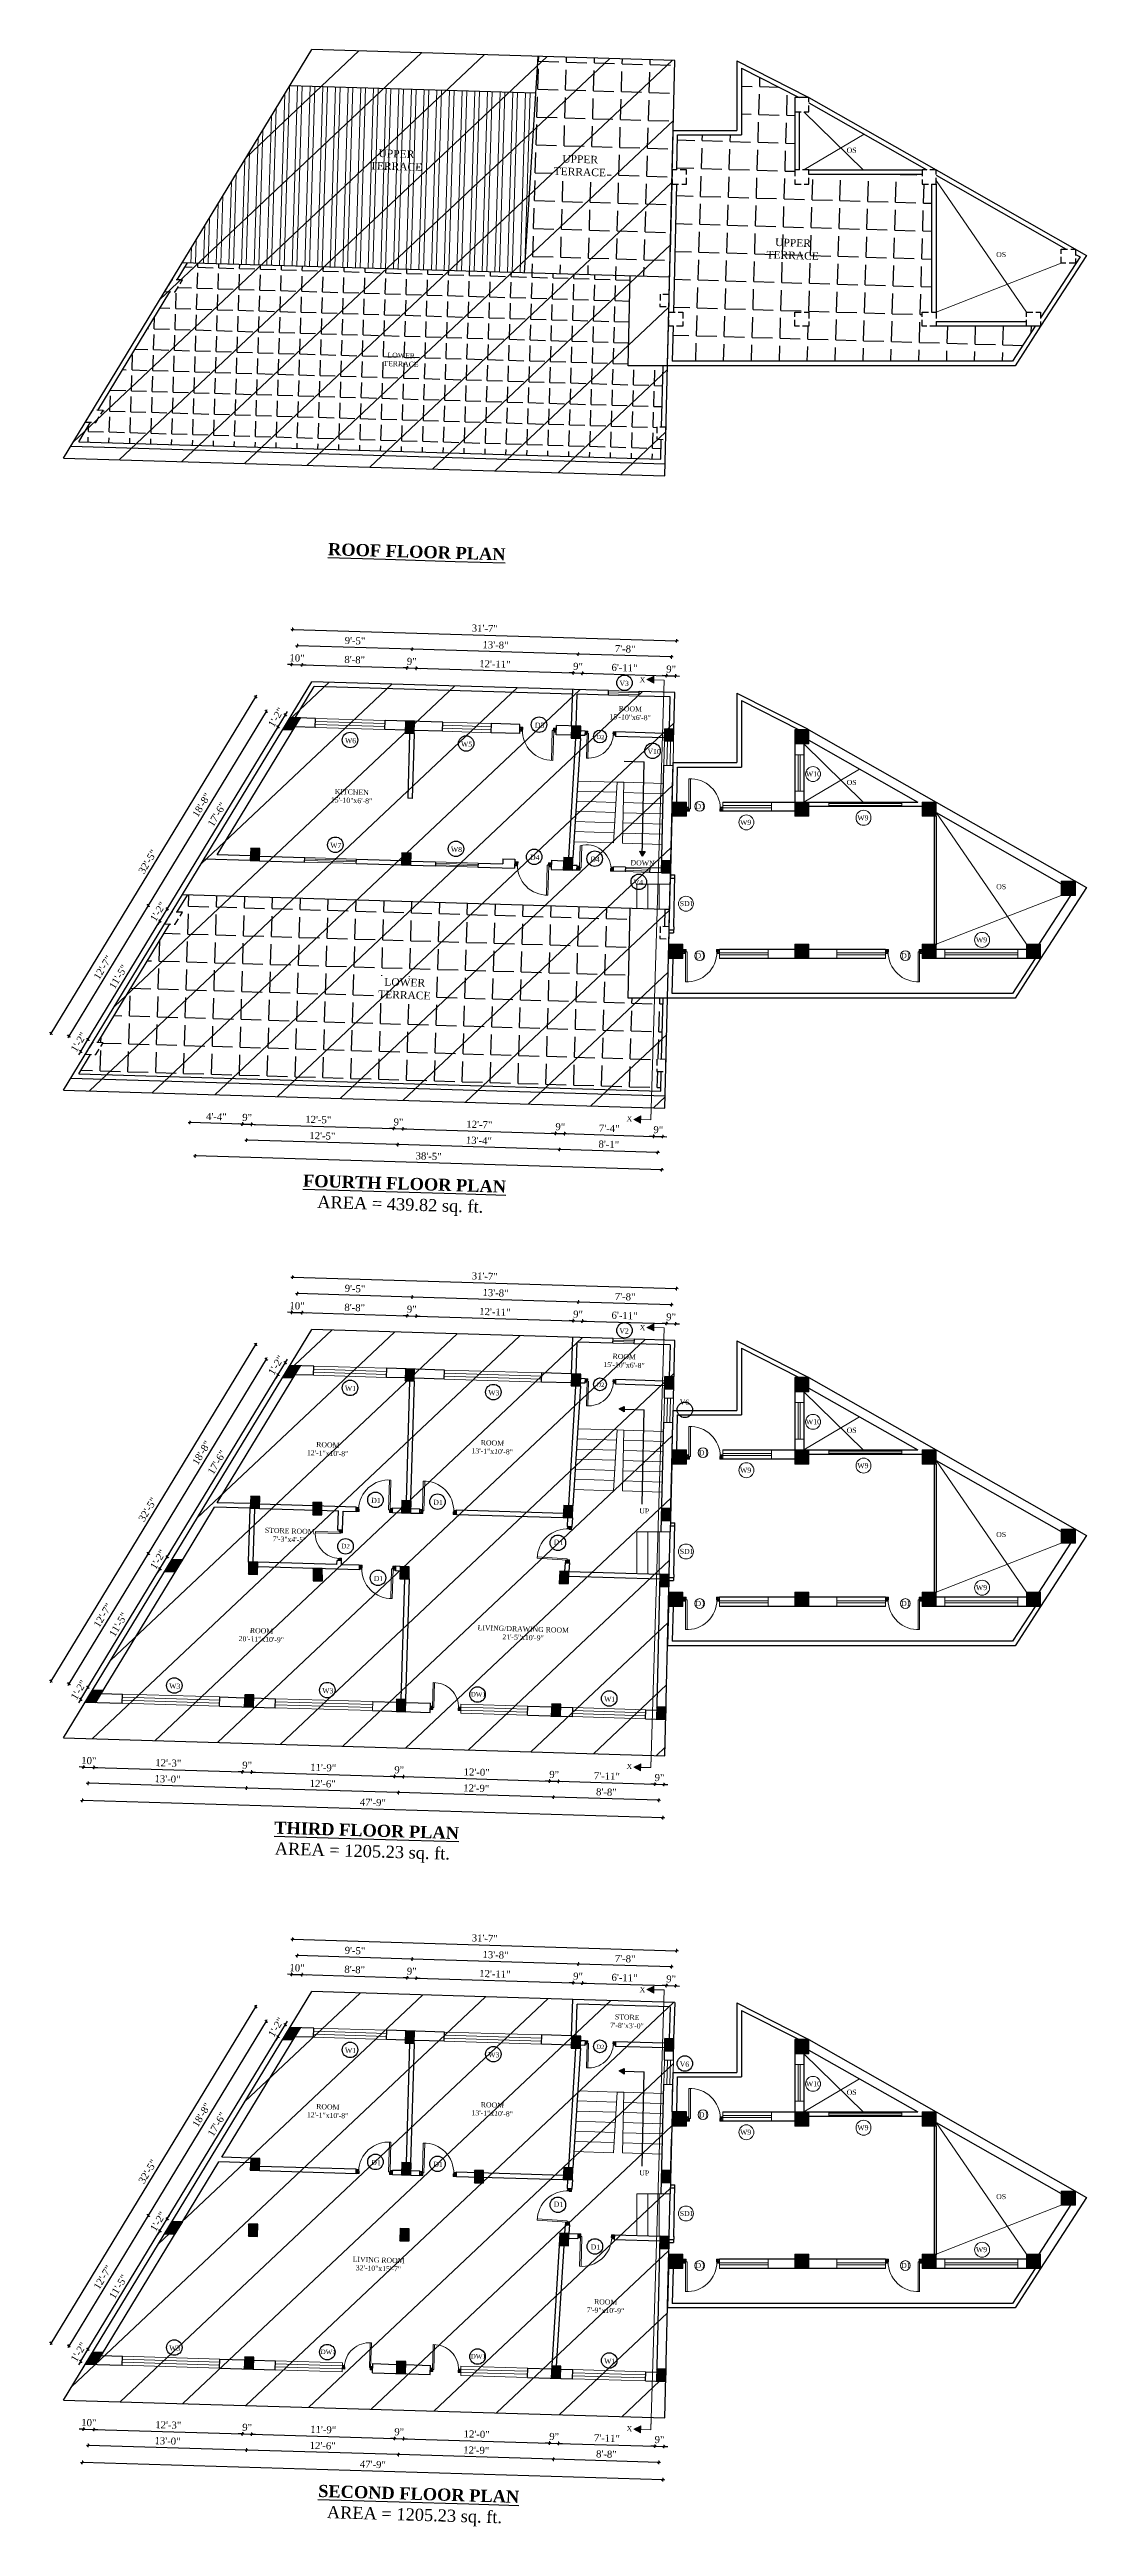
# Model space of a CAD drawing. Header units: inches. Extents: x 118463 to 132921, y -24238 to -19742.
# Drawn here: x 131821 to 132844, y -22185 to -19742 of the extents above; entities that cross this region are included whole.
import ezdxf

# ---------------------------------------------------------------- set-up
doc = ezdxf.new("R2010")
doc.units = ezdxf.units.IN
doc.header["$LTSCALE"] = 5
doc.header["$MEASUREMENT"] = 0
doc.linetypes.add('HIDDEN', pattern=[0.375, 0.25, -0.125])
for name, color, linetype, lineweight in [('A-WALL', 7, 'Continuous', 9), ('Dimension', 7, 'Continuous', 18), ('DOOR', 62, 'Continuous', 0), ('Dw', 2, 'Continuous', 18), ('tefriş', 30, 'Continuous', 9)]:
    doc.layers.add(name, color=color, linetype=linetype, lineweight=lineweight)
doc.layers.add('dim line', color=7, linetype='Continuous', lineweight=15, true_color=0xfab2b2)
doc.layers.add('TEXT', color=6, linetype='Continuous')
doc.layers.add('WALL', color=7, linetype='Continuous')
doc.styles.add('ordinary', font='times.ttf')
doc.dimstyles.new('Copy of 96', dxfattribs={"dimtxt": 7, "dimasz": 4, "dimexe": 0.5, "dimexo": 0.5, "dimgap": 3, "dimtad": 1, "dimdec": 1, "dimzin": 11, "dimdsep": 46, "dimlunit": 4, "dimtxsty": 'ordinary', "dimblk": 'OBLIQUE', "dimcen": 0.09, "dimse1": 1, "dimse2": 1, "dimclrt": 6, "dimazin": 0, "dimtfac": 1, "dimtdec": 1, "dimtix": 1, "dimtmove": 2, "dimatfit": 3, "dimldrblk": 'leader', "dimfxl": 0.5, "dimfxlon": 1, "dimtolj": 1, "dimtzin": 0, "dimarcsym": 0})

msp = doc.modelspace()

# ---------------------------------------------------------------- texts
at = {"layer": 'TEXT', "style": 'ordinary'}
for s, p in [('OS', (132607.7, -19844.1)), ('OS', (132755.2, -19947)), ('W10', (132567.5, -20459.3)), ('OS', (132607.7, -20467.7)), ('D1', (132458.6, -20491.3)), ('W9', (132618.2, -20502.6)), ('W9', (132502.5, -20507.1)), ('OS', (132755.2, -20570.5)), ('SD1', (132443, -20587.2)), ('W9', (132735.2, -20622.9)), ('D1', (132458.6, -20638.6)), ('D1', (132661.4, -20638.6)), ('W10', (132567.5, -21098.3)), ('OS', (132607.7, -21106.7)), ('D1', (132461.9, -21128.9)), ('W9', (132502.5, -21146.1)), ('W9', (132618.2, -21141.6)), ('OS', (132755.2, -21209.5)), ('SD1', (132443, -21226.2)), ('D1', (132458.6, -21277.6)), ('D1', (132661.4, -21277.6)), ('W9', (132735.2, -21261.9)), ('W10', (132567.5, -21751.3)), ('OS', (132607.7, -21759.7)), ('D1', (132461.9, -21781.9)), ('W9', (132618.2, -21794.6)), ('W9', (132502.5, -21799.1)), ('OS', (132755.2, -21862.6)), ('SD1', (132443, -21879.3)), ('W9', (132735.2, -21914.9)), ('D1', (132458.6, -21930.6)), ('D1', (132661.4, -21930.6))]:
    msp.add_text(s, height=5, dxfattribs=at).set_placement(p)
for s, height, rotation, p in [('V3', 5, 358.2904, (132383.4, -20369.8)), ('W6', 5, 358.2904, (132112.6, -20426.3)), ('W5', 5, 358.2904, (132227.1, -20429.7)), ('D5', 5, 358.2896, (132300, -20411.1)), ('D2', 4.17, 358.2896, (132360.8, -20422.4)), ('V10', 5, 358.2904, (132411.1, -20436.9)), ('W7', 5, 358.2904, (132098.1, -20529.6)), ('W8', 5, 358.2904, (132217.1, -20533.6)), ('D4', 5, 358.2896, (132295.2, -20541.5)), ('D4', 5, 358.2904, (132354.8, -20543.3)), ('DOWN', 5, 358.2896, (132394.4, -20546.8)), ('V4', 5, 358.2904, (132397.4, -20566.2)), ('V2', 5, 358.2904, (132383.3, -21008.6)), ('W1', 5, 358.2904, (132112.6, -21065.3)), ('D2', 4.17, 358.2896, (132360.8, -21061.3)), ('W3', 5, 358.2904, (132254, -21069.5)), ('V6', 5, 358.2904, (132442.9, -21078.8)), ('D1', 5, 358.2896, (132138.6, -21175.8)), ('D1', 5, 358.2904, (132199.8, -21177.7)), ('UP', 5, 358.2896, (132403, -21186.1)), ('D2', 4.5, 358.2904, (132109.1, -21220.6)), ('D1', 5, 358.2896, (132318.6, -21217)), ('D1', 5, 358.2896, (132141.1, -21252.8)), ('W3', 5, 358.2904, (131939.2, -21358.9)), ('W3', 5, 358.2904, (132090.2, -21363.4)), ('DW1', 4.5, 358.2904, (132236.8, -21366.8)), ('W1', 5, 358.2904, (132368.3, -21371.7)), ('W1', 5, 358.2904, (132112.6, -21718.3)), ('W3', 5, 358.2904, (132254, -21722.5)), ('D2', 4.17, 358.2896, (132360.8, -21714.4)), ('V6', 5, 358.2904, (132442.9, -21731.8)), ('D1', 5, 358.2896, (132138.6, -21828.9)), ('D1', 5, 358.2904, (132199.8, -21830.7)), ('UP', 5, 358.2896, (132403, -21839.1)), ('D1', 5, 358.2896, (132318.6, -21870)), ('D1', 5, 358.2904, (132355.1, -21912.2)), ('W3', 5, 358.2904, (131939.2, -22011.9)), ('DW1', 4.5, 358.2904, (132088.7, -22015.4)), ('DW1', 4.5, 358.2904, (132236.8, -22019.8)), ('W1', 5, 358.2904, (132368.3, -22024.7))]:
    msp.add_text(s, height=height, rotation=rotation, dxfattribs=at).set_placement(p)
at = {"layer": 'TEXT', "attachment_point": 8, "rotation": 358.2896, "style": 'ordinary'}
for s, insert, char_height in [('UPPER\\PTERRACE', (132163, -19861.4), 7.5), ('UPPER\\PTERRACE', (132344.3, -19866.8), 7.5), ('UPPER\\PTERRACE', (132554.3, -19949.2), 7.5), ('LOWER\\PTERRACE', (132167.9, -20055), 5), ('ROOM\\P15\'-10"x6\'-8"', (132393.9, -20403.5), 5), ('KITCHEN\\P15\'-10"x6\'-8"', (132119.1, -20485.5), 5), ('LOWER\\PTERRACE', (132171.2, -20678.7), 7.5), ('ROOM\\P15\'-10"x6\'-8"', (132387.9, -21042.4), 5), ('ROOM\\P12\'-1"x10\'-8"', (132095.5, -21129.5), 5), ('ROOM\\P13\'-1"x10\'-8"', (132257.9, -21127.6), 5), ('STORE ROOM\\P7\'-3"x4\'-5"', (132057.9, -21214.4), 5), ('ROOM\\P20\'-11"x10\'-9"', (132030.1, -21312.9), 5), ('LIVING/DRAWING ROOM\\P21\'-5"x10\'-9"', (132288.3, -21311.1), 5), ('STORE\\P7\'-8"x3\'-0"', (132390.8, -21694), 5), ('ROOM\\P12\'-1"x10\'-8"', (132095.5, -21782.5), 5), ('ROOM\\P13\'-1"x10\'-8"', (132257.9, -21780.6), 5), ('LIVING ROOM\\P32\'-10"x15\'-7"', (132145.6, -21933.5), 5), ('ROOM\\P7\'-9"x10\'-9"', (132369.6, -21974.9), 5)]:
    msp.add_mtext_dynamic_manual_height_columns(s, width=101.569, gutter_width=1720.7, heights=[0], dxfattribs=dict(at, insert=insert, char_height=char_height))
at = {"layer": 'TEXT', "char_height": 12, "width": 219.815, "attachment_point": 8, "rotation": 358.2896, "style": 'ordinary'}
for s, insert in [('{\\fTimes New Roman|b1|i0|c0|p18;\\LROOF FLOOR PLAN}', (132183.4, -20243.8)), ('{\\fTimes New Roman|b1|i0|c0|p18;\\LFOURTH FLOOR PLAN}', (132171.3, -20867.1)), ('AREA = 439.82 sq. ft.', (132167, -20891.2)), ('{\\fTimes New Roman|b1|i0|c0|p18;\\LTHIRD FLOOR PLAN}', (132133.9, -21505)), ('AREA = 1205.23 sq. ft.', (132129.6, -21529.1)), ('{\\fTimes New Roman|b1|i0|c0|p18;\\LSECOND FLOOR PLAN}', (132185.3, -22159.5)), ('AREA = 1205.23 sq. ft.', (132181, -22183.7))]:
    msp.add_mtext(s, dxfattribs=dict(at, insert=insert))

# ---------------------------------------------------------------- blocks, each defined once
blk = doc.blocks.new('C1a')
at = {"color": 1, "ltscale": 5}
for p, q in [((18657.7, 4625.8), (18648.7, 4625.8)), ((18648.7, 4625.8), (18648.8, 4613.8)), ((18657.8, 4613.8), (18657.7, 4625.8)), ((18648.8, 4613.8), (18657.8, 4613.8))]:
    blk.add_line(p, q, dxfattribs=at)
blk = doc.blocks.new('c2a')
at = {"color": 1, "ltscale": 5}
for p, q in [((18091.6, 4625.8), (18084.8, 4613.8)), ((18102, 4625.8), (18091.6, 4625.8)), ((18095.2, 4613.8), (18102, 4625.8)), ((18084.8, 4613.8), (18095.2, 4613.8))]:
    blk.add_line(p, q, dxfattribs=at)
blk = doc.blocks.new('A$C27B36B59')
at = {"layer": 'DOOR'}
for p, q in [((0, 4), (0, 0)), ((2.5, 4), (0, 4)), ((0, 0), (3, 0)), ((2.5, 2.5), (2.5, 4)), ((3, 2.5), (2.5, 2.5)), ((3, 0), (3, 2.5))]:
    blk.add_line(p, q, dxfattribs=at)
for centre, radius, start, end in [((-1.4, -0.5), 4.75, 22.1411, 72.838), ((1.3, 2.1), 1.64, 45.138, 144.8948), ((2.2, 0.3), 2.49, 83.3149, 152.658), ((0.1, 0.4), 2.05, 349.4875, 93.6805), ((2, -0.5), 2.01, 58.7447, 166.495), ((-0.1, 0.3), 1.13, 343.542, 86.947), ((2.1, -0.4), 1.17, 38.2816, 160.1519)]:
    blk.add_arc(centre, radius, start, end, dxfattribs=at)
blk = doc.blocks.new('D2')
at = {"layer": 'DOOR'}
for p, q in [((74474, 24047.6), (74474, 24018.1)), ((74474, 24047.6), (74475.5, 24047.6)), ((74475.5, 24047.6), (74475.5, 24018.1))]:
    blk.add_line(p, q, dxfattribs=at)
blk.add_arc((74474, 24047.6), 29.5, 180, 272.9146, dxfattribs=at)
at = {"layer": 'DOOR', "xscale": -1, "rotation": 180}
blk.add_blockref('A$C27B36B59', (74442, 24050.1), dxfattribs=at)
at = {"layer": 'DOOR', "rotation": 180}
blk.add_blockref('A$C27B36B59', (74478, 24050.1), dxfattribs=at)
blk = doc.blocks.new('x-x')
at = {"ltscale": 5}
for points in [[(11364, -701.5), (11364, -694.5), (11357.1, -698.1)], [(11364, -1135.5), (11364, -1128.5), (11357.1, -1132.1)]]:
    blk.add_hatch(color=256, dxfattribs=at).paths.add_polyline_path(points)
for p, q in [((11364, -694.5), (11357.1, -698.1)), ((11357.1, -698.1), (11364, -701.5)), ((11364, -701.5), (11364, -694.5)), ((11374.1, -698.1), (11364, -698.1)), ((11374.1, -698.1), (11374.1, -1132.1)), ((11364, -1128.5), (11357.1, -1132.1)), ((11357.1, -1132.1), (11364, -1135.5)), ((11364, -1135.5), (11364, -1128.5)), ((11374.1, -1132.1), (11364, -1132.1))]:
    blk.add_line(p, q, dxfattribs=at)
at = {"layer": 'A-WALL', "color": 1, "ltscale": 5}
blk.add_line((11374.1, -1120.1), (11374.1, -1132.1), dxfattribs=at)
at = {"layer": 'TEXT', "style": 'ordinary'}
for p in [(11350.1, -701), (11350.1, -1134.1)]:
    blk.add_text('X', height=5, dxfattribs=at).set_placement(p)
blk = doc.blocks.new('oblique')
at = {"color": 0, "lineweight": -2}
blk.add_line((0.25, 0.25), (-0.25, -0.25), dxfattribs=at)
at = {"layer": 'dim line', "lineweight": 9}
for p, q in [((-0.4375, 0), (0.4375, 0)), ((0, 0.4375), (0, -0.4375))]:
    blk.add_line(p, q, dxfattribs=at)
blk = doc.blocks.new('*D3433')
at = {"layer": 'A-WALL', "color": 0, "lineweight": -2, "ltscale": 50, "transparency": 16777216}
blk.add_line((132422.4, -22122.3), (132318.4, -22119.2), dxfattribs=at)
at = {"layer": 'Defpoints', "color": 0, "ltscale": 50, "transparency": 16777216}
for p in [(132320.8, -22039.3), (132424.8, -22042.4), (132318.4, -22119.2)]:
    blk.add_point(p, dxfattribs=at)
at = {"layer": 'A-WALL', "color": 0, "lineweight": -2, "ltscale": 50, "transparency": 16777216, "xscale": 4, "yscale": 4, "zscale": 4}
for p, rotation in [((132318.4, -22119.2), 178.2899854281303), ((132422.4, -22122.3), 358.2899854281304)]:
    blk.add_blockref('oblique', p, dxfattribs=dict(at, rotation=rotation))
at = {"layer": 'A-WALL', "color": 6, "ltscale": 50, "transparency": 16777216, "insert": (132370.6, -22114.2), "char_height": 7, "attachment_point": 5, "rotation": 358.29, "style": 'ordinary'}
blk.add_mtext('\\A1;8\'-8"', dxfattribs=at)
blk = doc.blocks.new('_OBLIQUE')
at = {"color": 0, "linetype": 'ByBlock'}
blk.add_line((-0.5, -0.5), (0.5, 0.5), dxfattribs=at)
blk = doc.blocks.new('leader')
at = {"layer": 'Dimension'}
for p, q in [((-4.42, 0), (4.42, 0)), ((0, -4.33), (0, 4.33))]:
    blk.add_line(p, q, dxfattribs=at)
blk = doc.blocks.new('*D3434')
at = {"layer": 'A-WALL', "color": 0, "lineweight": -2, "ltscale": 50, "transparency": 16777216}
blk.add_line((132318.4, -22119.2), (132165.5, -22114.6), dxfattribs=at)
at = {"layer": 'Defpoints', "color": 0, "ltscale": 50, "transparency": 16777216}
for p in [(132167.9, -22034.7), (132320.8, -22039.3), (132165.5, -22114.6)]:
    blk.add_point(p, dxfattribs=at)
at = {"layer": 'A-WALL', "color": 0, "lineweight": -2, "ltscale": 50, "transparency": 16777216, "xscale": 4, "yscale": 4, "zscale": 4}
for p, rotation in [((132165.5, -22114.6), 178.2899854281162), ((132318.4, -22119.2), 358.2899854281162)]:
    blk.add_blockref('oblique', p, dxfattribs=dict(at, rotation=rotation))
at = {"layer": 'A-WALL', "color": 6, "ltscale": 50, "transparency": 16777216, "insert": (132242.2, -22110.3), "char_height": 7, "attachment_point": 5, "rotation": 358.29, "style": 'ordinary'}
blk.add_mtext('\\A1;12\'-9"', dxfattribs=at)
blk = doc.blocks.new('*D3435')
at = {"layer": 'A-WALL', "color": 0, "lineweight": -2, "ltscale": 50, "transparency": 16777216}
blk.add_line((132165.5, -22114.6), (132015.6, -22110.1), dxfattribs=at)
at = {"layer": 'Defpoints', "color": 0, "ltscale": 50, "transparency": 16777216}
for p in [(132017.9, -22030.2), (132167.9, -22034.7), (132015.6, -22110.1)]:
    blk.add_point(p, dxfattribs=at)
at = {"layer": 'A-WALL', "color": 0, "lineweight": -2, "ltscale": 50, "transparency": 16777216, "xscale": 4, "yscale": 4, "zscale": 4}
for p, rotation in [((132015.6, -22110.1), 178.2899854281162), ((132165.5, -22114.6), 358.2899854281162)]:
    blk.add_blockref('oblique', p, dxfattribs=dict(at, rotation=rotation))
at = {"layer": 'A-WALL', "color": 6, "ltscale": 50, "transparency": 16777216, "insert": (132090.7, -22105.8), "char_height": 7, "attachment_point": 5, "rotation": 358.29, "style": 'ordinary'}
blk.add_mtext('\\A1;12\'-6"', dxfattribs=at)
blk = doc.blocks.new('*D3436')
at = {"layer": 'A-WALL', "color": 0, "lineweight": -2, "ltscale": 50, "transparency": 16777216}
blk.add_line((132015.6, -22110.1), (131859.3, -22105.5), dxfattribs=at)
at = {"layer": 'Defpoints', "color": 0, "ltscale": 50, "transparency": 16777216}
for p in [(131861.7, -22025.6), (132017.9, -22030.2), (131859.3, -22105.5)]:
    blk.add_point(p, dxfattribs=at)
at = {"layer": 'A-WALL', "color": 0, "lineweight": -2, "ltscale": 50, "transparency": 16777216, "xscale": 4, "yscale": 4, "zscale": 4}
for p, rotation in [((131859.3, -22105.5), 178.2899854281162), ((132015.6, -22110.1), 358.2899854281162)]:
    blk.add_blockref('oblique', p, dxfattribs=dict(at, rotation=rotation))
at = {"layer": 'A-WALL', "color": 6, "ltscale": 50, "transparency": 16777216, "insert": (131937.6, -22101.2), "char_height": 7, "attachment_point": 5, "rotation": 358.29, "style": 'ordinary'}
blk.add_mtext('\\A1;13\'-0"', dxfattribs=at)
blk = doc.blocks.new('*D3437')
at = {"layer": 'A-WALL', "color": 0, "lineweight": -2, "ltscale": 50, "transparency": 16777216}
blk.add_line((132426.4, -22139.4), (131853.6, -22122.3), dxfattribs=at)
at = {"layer": 'Defpoints', "color": 0, "ltscale": 50, "transparency": 16777216}
for p in [(131856.5, -22025.4), (132429.3, -22042.5), (131853.6, -22122.3)]:
    blk.add_point(p, dxfattribs=at)
at = {"layer": 'A-WALL', "color": 0, "lineweight": -2, "ltscale": 50, "transparency": 16777216, "xscale": 4, "yscale": 4, "zscale": 4}
for p, rotation in [((131853.6, -22122.3), 178.2899854281162), ((132426.4, -22139.4), 358.2899854281162)]:
    blk.add_blockref('oblique', p, dxfattribs=dict(at, rotation=rotation))
at = {"layer": 'A-WALL', "color": 6, "ltscale": 50, "transparency": 16777216, "insert": (132140.2, -22124.3), "char_height": 7, "attachment_point": 5, "rotation": 358.29, "style": 'ordinary'}
blk.add_mtext('\\A1;47\'-9"', dxfattribs=at)
blk = doc.blocks.new('*D3438')
at = {"layer": 'A-WALL', "color": 0, "lineweight": -2, "ltscale": 50, "transparency": 16777216}
for p, q in [((131852, -22022.6), (131859.1, -22010.8)), ((131859.1, -22010.8), (131861.2, -22007.4)), ((131852, -22022.6), (131849.9, -22026.1))]:
    blk.add_line(p, q, dxfattribs=at)
at = {"layer": 'Defpoints', "color": 0, "ltscale": 50, "transparency": 16777216}
for p in [(131859.1, -22010.8), (131856.5, -22025.4), (131863.7, -22013.6)]:
    blk.add_point(p, dxfattribs=at)
at = {"layer": 'A-WALL', "color": 0, "lineweight": -2, "ltscale": 50, "transparency": 16777216, "xscale": 4, "yscale": 4, "zscale": 4}
for p, rotation in [((131859.1, -22010.8), 238.7014709224648), ((131852, -22022.6), 58.70147092246477)]:
    blk.add_blockref('oblique', p, dxfattribs=dict(at, rotation=rotation))
at = {"layer": 'A-WALL', "color": 6, "ltscale": 50, "transparency": 16777216, "insert": (131850, -22013.4), "char_height": 7, "attachment_point": 5, "rotation": 58.7015, "style": 'ordinary'}
blk.add_mtext('\\A1;1\'-2"', dxfattribs=at)
blk = doc.blocks.new('*D3439')
at = {"layer": 'A-WALL', "color": 0, "lineweight": -2, "ltscale": 50, "transparency": 16777216}
blk.add_line((131859.1, -22010.8), (131930.2, -21893.9), dxfattribs=at)
at = {"layer": 'Defpoints', "color": 0, "ltscale": 50, "transparency": 16777216}
for p in [(131930.2, -21893.9), (131934.8, -21896.7), (131863.7, -22013.6)]:
    blk.add_point(p, dxfattribs=at)
at = {"layer": 'A-WALL', "color": 0, "lineweight": -2, "ltscale": 50, "transparency": 16777216, "xscale": 4, "yscale": 4, "zscale": 4}
for p, rotation in [((131930.2, -21893.9), 58.70147092265319), ((131859.1, -22010.8), 238.7014709226532)]:
    blk.add_blockref('oblique', p, dxfattribs=dict(at, rotation=rotation))
at = {"layer": 'A-WALL', "color": 6, "ltscale": 50, "transparency": 16777216, "insert": (131889.1, -21949), "char_height": 7, "attachment_point": 5, "rotation": 58.7015, "style": 'ordinary'}
blk.add_mtext('\\A1;11\'-5"', dxfattribs=at)
blk = doc.blocks.new('*D3440')
at = {"layer": 'A-WALL', "color": 0, "lineweight": -2, "ltscale": 50, "transparency": 16777216}
for p, q in [((131930.2, -21893.9), (131937.4, -21882.1)), ((131937.4, -21882.1), (131939.5, -21878.7)), ((131930.2, -21893.9), (131928.1, -21897.3))]:
    blk.add_line(p, q, dxfattribs=at)
at = {"layer": 'Defpoints', "color": 0, "ltscale": 50, "transparency": 16777216}
for p in [(131937.4, -21882.1), (131941.9, -21884.9), (131934.8, -21896.7)]:
    blk.add_point(p, dxfattribs=at)
at = {"layer": 'A-WALL', "color": 0, "lineweight": -2, "ltscale": 50, "transparency": 16777216, "xscale": 4, "yscale": 4, "zscale": 4}
for p, rotation in [((131937.4, -21882.1), 238.7014709226532), ((131930.2, -21893.9), 58.70147092265319)]:
    blk.add_blockref('oblique', p, dxfattribs=dict(at, rotation=rotation))
at = {"layer": 'A-WALL', "color": 6, "ltscale": 50, "transparency": 16777216, "insert": (131928.2, -21884.6), "char_height": 7, "attachment_point": 5, "rotation": 58.7015, "style": 'ordinary'}
blk.add_mtext('\\A1;1\'-2"', dxfattribs=at)
blk = doc.blocks.new('*D3441')
at = {"layer": 'A-WALL', "color": 0, "lineweight": -2, "ltscale": 50, "transparency": 16777216}
blk.add_line((131937.4, -21882.1), (132046.7, -21702.3), dxfattribs=at)
at = {"layer": 'Defpoints', "color": 0, "ltscale": 50, "transparency": 16777216}
for p in [(132046.7, -21702.3), (132051.3, -21705.1), (131941.9, -21884.9)]:
    blk.add_point(p, dxfattribs=at)
at = {"layer": 'A-WALL', "color": 0, "lineweight": -2, "ltscale": 50, "transparency": 16777216, "xscale": 4, "yscale": 4, "zscale": 4}
for p, rotation in [((132046.7, -21702.3), 58.70147092265319), ((131937.4, -21882.1), 238.7014709226532)]:
    blk.add_blockref('oblique', p, dxfattribs=dict(at, rotation=rotation))
at = {"layer": 'A-WALL', "color": 6, "ltscale": 50, "transparency": 16777216, "insert": (131986.4, -21788.8), "char_height": 7, "attachment_point": 5, "rotation": 58.7015, "style": 'ordinary'}
blk.add_mtext('\\A1;17\'-6"', dxfattribs=at)
blk = doc.blocks.new('*D3442')
at = {"layer": 'A-WALL', "color": 0, "lineweight": -2, "ltscale": 50, "transparency": 16777216}
for p, q in [((132046.7, -21702.3), (132053.9, -21690.5)), ((132053.9, -21690.5), (132056, -21687.1)), ((132046.7, -21702.3), (132044.6, -21705.7))]:
    blk.add_line(p, q, dxfattribs=at)
at = {"layer": 'Defpoints', "color": 0, "ltscale": 50, "transparency": 16777216}
for p in [(132053.9, -21690.5), (132058.4, -21693.3), (132051.3, -21705.1)]:
    blk.add_point(p, dxfattribs=at)
at = {"layer": 'A-WALL', "color": 0, "lineweight": -2, "ltscale": 50, "transparency": 16777216, "xscale": 4, "yscale": 4, "zscale": 4}
for p, rotation in [((132053.9, -21690.5), 238.7014709226532), ((132046.7, -21702.3), 58.70147092265319)]:
    blk.add_blockref('oblique', p, dxfattribs=dict(at, rotation=rotation))
at = {"layer": 'A-WALL', "color": 6, "ltscale": 50, "transparency": 16777216, "insert": (132044.7, -21693), "char_height": 7, "attachment_point": 5, "rotation": 58.7015, "style": 'ordinary'}
blk.add_mtext('\\A1;1\'-2"', dxfattribs=at)
blk = doc.blocks.new('*D3443')
at = {"layer": 'A-WALL', "color": 0, "lineweight": -2, "ltscale": 50, "transparency": 16777216}
blk.add_line((132035.1, -21687.2), (131918.6, -21878.8), dxfattribs=at)
at = {"layer": 'Defpoints', "color": 0, "ltscale": 50, "transparency": 16777216}
for p in [(132054.9, -21699.2), (131918.6, -21878.8), (131938.4, -21890.8)]:
    blk.add_point(p, dxfattribs=at)
at = {"layer": 'A-WALL', "color": 0, "lineweight": -2, "ltscale": 50, "transparency": 16777216, "xscale": 4, "yscale": 4, "zscale": 4}
for p, rotation in [((132035.1, -21687.2), 58.70147092238875), ((131918.6, -21878.8), 238.7014709223888)]:
    blk.add_blockref('oblique', p, dxfattribs=dict(at, rotation=rotation))
at = {"layer": 'A-WALL', "color": 6, "ltscale": 50, "transparency": 16777216, "insert": (131971.2, -21779.6), "char_height": 7, "attachment_point": 5, "rotation": 58.7015, "style": 'ordinary'}
blk.add_mtext('\\A1;18\'-8"', dxfattribs=at)
blk = doc.blocks.new('*D3444')
at = {"layer": 'A-WALL', "color": 0, "lineweight": -2, "ltscale": 50, "transparency": 16777216}
blk.add_line((131918.6, -21878.8), (131840.3, -22007.5), dxfattribs=at)
at = {"layer": 'Defpoints', "color": 0, "ltscale": 50, "transparency": 16777216}
for p in [(131938.4, -21890.8), (131840.3, -22007.5), (131860.1, -22019.5)]:
    blk.add_point(p, dxfattribs=at)
at = {"layer": 'A-WALL', "color": 0, "lineweight": -2, "ltscale": 50, "transparency": 16777216, "xscale": 4, "yscale": 4, "zscale": 4}
for p, rotation in [((131918.6, -21878.8), 58.70147092265326), ((131840.3, -22007.5), 238.7014709226532)]:
    blk.add_blockref('oblique', p, dxfattribs=dict(at, rotation=rotation))
at = {"layer": 'A-WALL', "color": 6, "ltscale": 50, "transparency": 16777216, "insert": (131873.8, -21939.7), "char_height": 7, "attachment_point": 5, "rotation": 58.7015, "style": 'ordinary'}
blk.add_mtext('\\A1;12\'-7"', dxfattribs=at)
blk = doc.blocks.new('*D3445')
at = {"layer": 'A-WALL', "color": 0, "lineweight": -2, "ltscale": 50, "transparency": 16777216}
blk.add_line((131822.7, -22004.9), (132024.7, -21672.8), dxfattribs=at)
at = {"layer": 'Defpoints', "color": 0, "ltscale": 50, "transparency": 16777216}
for p in [(132024.7, -21672.8), (132058.4, -21693.3), (131856.5, -22025.4)]:
    blk.add_point(p, dxfattribs=at)
at = {"layer": 'A-WALL', "color": 0, "lineweight": -2, "ltscale": 50, "transparency": 16777216, "xscale": 4, "yscale": 4, "zscale": 4}
for p, rotation in [((132024.7, -21672.8), 58.70147092240071), ((131822.7, -22004.9), 238.7014709224007)]:
    blk.add_blockref('oblique', p, dxfattribs=dict(at, rotation=rotation))
at = {"layer": 'A-WALL', "color": 6, "ltscale": 50, "transparency": 16777216, "insert": (131918.1, -21835.4), "char_height": 7, "attachment_point": 5, "rotation": 58.7015, "style": 'ordinary'}
blk.add_mtext('\\A1;32\'-5"', dxfattribs=at)
blk = doc.blocks.new('*D3446')
at = {"layer": 'A-WALL', "color": 0, "lineweight": -2, "ltscale": 50, "transparency": 16777216}
for p, q in [((132060, -21640.9), (132056, -21640.8)), ((132060, -21640.9), (132070.3, -21641.2)), ((132070.3, -21641.2), (132074.3, -21641.4))]:
    blk.add_line(p, q, dxfattribs=at)
at = {"layer": 'Defpoints', "color": 0, "ltscale": 50, "transparency": 16777216}
for p in [(132070.3, -21641.2), (132058.4, -21693.3), (132068.8, -21693.6)]:
    blk.add_point(p, dxfattribs=at)
at = {"layer": 'A-WALL', "color": 0, "lineweight": -2, "ltscale": 50, "transparency": 16777216, "xscale": 4, "yscale": 4, "zscale": 4}
for p, rotation in [((132060, -21640.9), 358.2899854281655), ((132070.3, -21641.2), 178.2899854281655)]:
    blk.add_blockref('oblique', p, dxfattribs=dict(at, rotation=rotation))
at = {"layer": 'A-WALL', "color": 6, "ltscale": 50, "transparency": 16777216, "insert": (132065.4, -21634.5), "char_height": 7, "attachment_point": 5, "rotation": 358.29, "style": 'ordinary'}
blk.add_mtext('\\A1;10"', dxfattribs=at)
blk = doc.blocks.new('*D3447')
at = {"layer": 'A-WALL', "color": 0, "lineweight": -2, "ltscale": 50, "transparency": 16777216}
blk.add_line((132070.3, -21641.2), (132173.9, -21644.3), dxfattribs=at)
at = {"layer": 'Defpoints', "color": 0, "ltscale": 50, "transparency": 16777216}
for p in [(132173.9, -21644.3), (132068.8, -21693.6), (132172.4, -21696.7)]:
    blk.add_point(p, dxfattribs=at)
at = {"layer": 'A-WALL', "color": 0, "lineweight": -2, "ltscale": 50, "transparency": 16777216, "xscale": 4, "yscale": 4, "zscale": 4}
for p, rotation in [((132070.3, -21641.2), 178.2899854281162), ((132173.9, -21644.3), 358.2899854281162)]:
    blk.add_blockref('oblique', p, dxfattribs=dict(at, rotation=rotation))
at = {"layer": 'A-WALL', "color": 6, "ltscale": 50, "transparency": 16777216, "insert": (132122.3, -21636.2), "char_height": 7, "attachment_point": 5, "rotation": 358.29, "style": 'ordinary'}
blk.add_mtext('\\A1;8\'-8"', dxfattribs=at)
blk = doc.blocks.new('*D3448')
at = {"layer": 'A-WALL', "color": 0, "lineweight": -2, "ltscale": 50, "transparency": 16777216}
for p, q in [((132173.9, -21644.3), (132170, -21644.2)), ((132173.9, -21644.3), (132182.9, -21644.6)), ((132182.9, -21644.6), (132186.9, -21644.7))]:
    blk.add_line(p, q, dxfattribs=at)
at = {"layer": 'Defpoints', "color": 0, "ltscale": 50, "transparency": 16777216}
for p in [(132182.9, -21644.6), (132172.4, -21696.7), (132181.4, -21697)]:
    blk.add_point(p, dxfattribs=at)
at = {"layer": 'A-WALL', "color": 0, "lineweight": -2, "ltscale": 50, "transparency": 16777216, "xscale": 4, "yscale": 4, "zscale": 4}
for p, rotation in [((132173.9, -21644.3), 358.2899854281162), ((132182.9, -21644.6), 178.2899854281162)]:
    blk.add_blockref('oblique', p, dxfattribs=dict(at, rotation=rotation))
at = {"layer": 'A-WALL', "color": 6, "ltscale": 50, "transparency": 16777216, "insert": (132178.6, -21637.9), "char_height": 7, "attachment_point": 5, "rotation": 358.29, "style": 'ordinary'}
blk.add_mtext('\\A1;9"', dxfattribs=at)
blk = doc.blocks.new('*D3449')
at = {"layer": 'A-WALL', "color": 0, "lineweight": -2, "ltscale": 50, "transparency": 16777216}
blk.add_line((132182.9, -21644.6), (132337.9, -21649.2), dxfattribs=at)
at = {"layer": 'Defpoints', "color": 0, "ltscale": 50, "transparency": 16777216}
for p in [(132337.9, -21649.2), (132181.4, -21697), (132336.3, -21701.6)]:
    blk.add_point(p, dxfattribs=at)
at = {"layer": 'A-WALL', "color": 0, "lineweight": -2, "ltscale": 50, "transparency": 16777216, "xscale": 4, "yscale": 4, "zscale": 4}
for p, rotation in [((132182.9, -21644.6), 178.2899854281162), ((132337.9, -21649.2), 358.2899854281162)]:
    blk.add_blockref('oblique', p, dxfattribs=dict(at, rotation=rotation))
at = {"layer": 'A-WALL', "color": 6, "ltscale": 50, "transparency": 16777216, "insert": (132260.6, -21640.4), "char_height": 7, "attachment_point": 5, "rotation": 358.29, "style": 'ordinary'}
blk.add_mtext('\\A1;12\'-11"', dxfattribs=at)
blk = doc.blocks.new('*D3417')
at = {"layer": 'A-WALL', "color": 0, "lineweight": -2, "ltscale": 50, "transparency": 16777216}
for p, q in [((132337.9, -21649.2), (132333.9, -21649.1)), ((132337.9, -21649.2), (132346.9, -21649.5)), ((132346.9, -21649.5), (132350.9, -21649.6))]:
    blk.add_line(p, q, dxfattribs=at)
at = {"layer": 'Defpoints', "color": 0, "ltscale": 50, "transparency": 16777216}
for p in [(132346.9, -21649.5), (132336.3, -21701.6), (132345.3, -21701.9)]:
    blk.add_point(p, dxfattribs=at)
at = {"layer": 'A-WALL', "color": 0, "lineweight": -2, "ltscale": 50, "transparency": 16777216, "xscale": 4, "yscale": 4, "zscale": 4}
for p, rotation in [((132337.9, -21649.2), 358.2899854281162), ((132346.9, -21649.5), 178.2899854281162)]:
    blk.add_blockref('oblique', p, dxfattribs=dict(at, rotation=rotation))
at = {"layer": 'A-WALL', "color": 6, "ltscale": 50, "transparency": 16777216, "insert": (132342.6, -21642.8), "char_height": 7, "attachment_point": 5, "rotation": 358.29, "style": 'ordinary'}
blk.add_mtext('\\A1;9"', dxfattribs=at)
blk = doc.blocks.new('*D3418')
at = {"layer": 'A-WALL', "color": 0, "lineweight": -2, "ltscale": 50, "transparency": 16777216}
blk.add_line((132346.9, -21649.5), (132429.8, -21652), dxfattribs=at)
at = {"layer": 'Defpoints', "color": 0, "ltscale": 50, "transparency": 16777216}
for p in [(132429.8, -21652), (132345.3, -21701.9), (132428.3, -21704.3)]:
    blk.add_point(p, dxfattribs=at)
at = {"layer": 'A-WALL', "color": 0, "lineweight": -2, "ltscale": 50, "transparency": 16777216, "xscale": 4, "yscale": 4, "zscale": 4}
for p, rotation in [((132346.9, -21649.5), 178.2899854281162), ((132429.8, -21652), 358.2899854281162)]:
    blk.add_blockref('oblique', p, dxfattribs=dict(at, rotation=rotation))
at = {"layer": 'A-WALL', "color": 6, "ltscale": 50, "transparency": 16777216, "insert": (132388.5, -21644.2), "char_height": 7, "attachment_point": 5, "rotation": 358.29, "style": 'ordinary'}
blk.add_mtext('\\A1;6\'-11"', dxfattribs=at)
blk = doc.blocks.new('*D3419')
at = {"layer": 'A-WALL', "color": 0, "lineweight": -2, "ltscale": 50, "transparency": 16777216}
for p, q in [((132429.8, -21652), (132425.8, -21651.9)), ((132429.8, -21652), (132438.8, -21652.2)), ((132438.8, -21652.2), (132442.8, -21652.4))]:
    blk.add_line(p, q, dxfattribs=at)
at = {"layer": 'Defpoints', "color": 0, "ltscale": 50, "transparency": 16777216}
for p in [(132438.8, -21652.2), (132428.3, -21704.3), (132437.3, -21704.6)]:
    blk.add_point(p, dxfattribs=at)
at = {"layer": 'A-WALL', "color": 0, "lineweight": -2, "ltscale": 50, "transparency": 16777216, "xscale": 4, "yscale": 4, "zscale": 4}
for p, rotation in [((132429.8, -21652), 358.2899854281162), ((132438.8, -21652.2), 178.2899854281162)]:
    blk.add_blockref('oblique', p, dxfattribs=dict(at, rotation=rotation))
at = {"layer": 'A-WALL', "color": 6, "ltscale": 50, "transparency": 16777216, "insert": (132434.5, -21645.5), "char_height": 7, "attachment_point": 5, "rotation": 358.29, "style": 'ordinary'}
blk.add_mtext('\\A1;9"', dxfattribs=at)
blk = doc.blocks.new('*D3420')
at = {"layer": 'A-WALL', "color": 0, "lineweight": -2, "ltscale": 50, "transparency": 16777216}
blk.add_line((132434.9, -21633.4), (132342.9, -21630.7), dxfattribs=at)
at = {"layer": 'Defpoints', "color": 0, "ltscale": 50, "transparency": 16777216}
for p in [(132342.9, -21630.7), (132340.8, -21701.7), (132432.8, -21704.5)]:
    blk.add_point(p, dxfattribs=at)
at = {"layer": 'A-WALL', "color": 0, "lineweight": -2, "ltscale": 50, "transparency": 16777216, "xscale": 4, "yscale": 4, "zscale": 4}
for p, rotation in [((132342.9, -21630.7), 178.2899854281298), ((132434.9, -21633.4), 358.2899854281299)]:
    blk.add_blockref('oblique', p, dxfattribs=dict(at, rotation=rotation))
at = {"layer": 'A-WALL', "color": 6, "ltscale": 50, "transparency": 16777216, "insert": (132389.1, -21625.5), "char_height": 7, "attachment_point": 5, "rotation": 358.29, "style": 'ordinary'}
blk.add_mtext('\\A1;7\'-8"', dxfattribs=at)
blk = doc.blocks.new('*D3421')
at = {"layer": 'A-WALL', "color": 0, "lineweight": -2, "ltscale": 50, "transparency": 16777216}
blk.add_line((132342.9, -21630.7), (132179, -21625.8), dxfattribs=at)
at = {"layer": 'Defpoints', "color": 0, "ltscale": 50, "transparency": 16777216}
for p in [(132179, -21625.8), (132176.9, -21696.8), (132340.8, -21701.7)]:
    blk.add_point(p, dxfattribs=at)
at = {"layer": 'A-WALL', "color": 0, "lineweight": -2, "ltscale": 50, "transparency": 16777216, "xscale": 4, "yscale": 4, "zscale": 4}
for p, rotation in [((132179, -21625.8), 178.2899854281162), ((132342.9, -21630.7), 358.2899854281162)]:
    blk.add_blockref('oblique', p, dxfattribs=dict(at, rotation=rotation))
at = {"layer": 'A-WALL', "color": 6, "ltscale": 50, "transparency": 16777216, "insert": (132261.2, -21621.7), "char_height": 7, "attachment_point": 5, "rotation": 358.29, "style": 'ordinary'}
blk.add_mtext('\\A1;13\'-8"', dxfattribs=at)
blk = doc.blocks.new('*D3422')
at = {"layer": 'A-WALL', "color": 0, "lineweight": -2, "ltscale": 50, "transparency": 16777216}
blk.add_line((132179, -21625.8), (132065.7, -21622.4), dxfattribs=at)
at = {"layer": 'Defpoints', "color": 0, "ltscale": 50, "transparency": 16777216}
for p in [(132065.7, -21622.4), (132063.6, -21693.4), (132176.9, -21696.8)]:
    blk.add_point(p, dxfattribs=at)
at = {"layer": 'A-WALL', "color": 0, "lineweight": -2, "ltscale": 50, "transparency": 16777216, "xscale": 4, "yscale": 4, "zscale": 4}
for p, rotation in [((132065.7, -21622.4), 178.2899854281162), ((132179, -21625.8), 358.2899854281162)]:
    blk.add_blockref('oblique', p, dxfattribs=dict(at, rotation=rotation))
at = {"layer": 'A-WALL', "color": 6, "ltscale": 50, "transparency": 16777216, "insert": (132122.6, -21617.5), "char_height": 7, "attachment_point": 5, "rotation": 358.29, "style": 'ordinary'}
blk.add_mtext('\\A1;9\'-5"', dxfattribs=at)
blk = doc.blocks.new('*D3423')
at = {"layer": 'A-WALL', "color": 0, "lineweight": -2, "ltscale": 50, "transparency": 16777216}
blk.add_line((132061, -21606.3), (132439.9, -21617.6), dxfattribs=at)
at = {"layer": 'Defpoints', "color": 0, "ltscale": 50, "transparency": 16777216}
for p in [(132439.9, -21617.6), (132058.4, -21693.3), (132437.3, -21704.6)]:
    blk.add_point(p, dxfattribs=at)
at = {"layer": 'A-WALL', "color": 0, "lineweight": -2, "ltscale": 50, "transparency": 16777216, "xscale": 4, "yscale": 4, "zscale": 4}
for p, rotation in [((132061, -21606.3), 178.2899854281162), ((132439.9, -21617.6), 358.2899854281162)]:
    blk.add_blockref('oblique', p, dxfattribs=dict(at, rotation=rotation))
at = {"layer": 'A-WALL', "color": 6, "ltscale": 50, "transparency": 16777216, "insert": (132250.6, -21605.3), "char_height": 7, "attachment_point": 5, "rotation": 358.29, "style": 'ordinary'}
blk.add_mtext('\\A1;31\'-7"', dxfattribs=at)
blk = doc.blocks.new('*D3424')
at = {"layer": 'A-WALL', "color": 0, "lineweight": -2, "ltscale": 50, "transparency": 16777216}
for p, q in [((131854.6, -22089.5), (131850.6, -22089.4)), ((131854.6, -22089.5), (131864.9, -22089.8)), ((131864.9, -22089.8), (131868.9, -22089.9))]:
    blk.add_line(p, q, dxfattribs=at)
at = {"layer": 'Defpoints', "color": 0, "ltscale": 50, "transparency": 16777216}
for p in [(131856.5, -22025.4), (131866.9, -22025.7), (131864.9, -22089.8)]:
    blk.add_point(p, dxfattribs=at)
at = {"layer": 'A-WALL', "color": 0, "lineweight": -2, "ltscale": 50, "transparency": 16777216, "xscale": 4, "yscale": 4, "zscale": 4}
for p, rotation in [((131854.6, -22089.5), 358.2899854281162), ((131864.9, -22089.8), 178.2899854281162)]:
    blk.add_blockref('oblique', p, dxfattribs=dict(at, rotation=rotation))
at = {"layer": 'A-WALL', "color": 6, "ltscale": 50, "transparency": 16777216, "insert": (131860, -22083.1), "char_height": 7, "attachment_point": 5, "rotation": 358.29, "style": 'ordinary'}
blk.add_mtext('\\A1;10"', dxfattribs=at)
blk = doc.blocks.new('*D3425')
at = {"layer": 'A-WALL', "color": 0, "lineweight": -2, "ltscale": 50, "transparency": 16777216}
blk.add_line((131864.9, -22089.8), (132011.5, -22094.2), dxfattribs=at)
at = {"layer": 'Defpoints', "color": 0, "ltscale": 50, "transparency": 16777216}
for p in [(131866.9, -22025.7), (132013.4, -22030.1), (132011.5, -22094.2)]:
    blk.add_point(p, dxfattribs=at)
at = {"layer": 'A-WALL', "color": 0, "lineweight": -2, "ltscale": 50, "transparency": 16777216, "xscale": 4, "yscale": 4, "zscale": 4}
for p, rotation in [((131864.9, -22089.8), 178.2899854281162), ((132011.5, -22094.2), 358.2899854281162)]:
    blk.add_blockref('oblique', p, dxfattribs=dict(at, rotation=rotation))
at = {"layer": 'A-WALL', "color": 6, "ltscale": 50, "transparency": 16777216, "insert": (131938.4, -22085.4), "char_height": 7, "attachment_point": 5, "rotation": 358.29, "style": 'ordinary'}
blk.add_mtext('\\A1;12\'-3"', dxfattribs=at)
blk = doc.blocks.new('*D3426')
at = {"layer": 'A-WALL', "color": 0, "lineweight": -2, "ltscale": 50, "transparency": 16777216}
for p, q in [((132011.5, -22094.2), (132007.5, -22094.1)), ((132011.5, -22094.2), (132020.5, -22094.5)), ((132020.5, -22094.5), (132024.5, -22094.6))]:
    blk.add_line(p, q, dxfattribs=at)
at = {"layer": 'Defpoints', "color": 0, "ltscale": 50, "transparency": 16777216}
for p in [(132013.4, -22030.1), (132022.4, -22030.4), (132020.5, -22094.5)]:
    blk.add_point(p, dxfattribs=at)
at = {"layer": 'A-WALL', "color": 0, "lineweight": -2, "ltscale": 50, "transparency": 16777216, "xscale": 4, "yscale": 4, "zscale": 4}
for p, rotation in [((132011.5, -22094.2), 358.2899854281162), ((132020.5, -22094.5), 178.2899854281162)]:
    blk.add_blockref('oblique', p, dxfattribs=dict(at, rotation=rotation))
at = {"layer": 'A-WALL', "color": 6, "ltscale": 50, "transparency": 16777216, "insert": (132016.2, -22087.8), "char_height": 7, "attachment_point": 5, "rotation": 358.29, "style": 'ordinary'}
blk.add_mtext('\\A1;9"', dxfattribs=at)
blk = doc.blocks.new('*D3427')
at = {"layer": 'A-WALL', "color": 0, "lineweight": -2, "ltscale": 50, "transparency": 16777216}
blk.add_line((132020.5, -22094.5), (132161.5, -22098.7), dxfattribs=at)
at = {"layer": 'Defpoints', "color": 0, "ltscale": 50, "transparency": 16777216}
for p in [(132022.4, -22030.4), (132163.4, -22034.6), (132161.5, -22098.7)]:
    blk.add_point(p, dxfattribs=at)
at = {"layer": 'A-WALL', "color": 0, "lineweight": -2, "ltscale": 50, "transparency": 16777216, "xscale": 4, "yscale": 4, "zscale": 4}
for p, rotation in [((132020.5, -22094.5), 178.2899854281162), ((132161.5, -22098.7), 358.2899854281162)]:
    blk.add_blockref('oblique', p, dxfattribs=dict(at, rotation=rotation))
at = {"layer": 'A-WALL', "color": 6, "ltscale": 50, "transparency": 16777216, "insert": (132091.2, -22090), "char_height": 7, "attachment_point": 5, "rotation": 358.29, "style": 'ordinary'}
blk.add_mtext('\\A1;11\'-9"', dxfattribs=at)
blk = doc.blocks.new('*D3428')
at = {"layer": 'A-WALL', "color": 0, "lineweight": -2, "ltscale": 50, "transparency": 16777216}
for p, q in [((132161.5, -22098.7), (132157.5, -22098.6)), ((132161.5, -22098.7), (132170.5, -22098.9)), ((132170.5, -22098.9), (132174.5, -22099.1))]:
    blk.add_line(p, q, dxfattribs=at)
at = {"layer": 'Defpoints', "color": 0, "ltscale": 50, "transparency": 16777216}
for p in [(132163.4, -22034.6), (132172.4, -22034.8), (132170.5, -22098.9)]:
    blk.add_point(p, dxfattribs=at)
at = {"layer": 'A-WALL', "color": 0, "lineweight": -2, "ltscale": 50, "transparency": 16777216, "xscale": 4, "yscale": 4, "zscale": 4}
for p, rotation in [((132161.5, -22098.7), 358.2899854281162), ((132170.5, -22098.9), 178.2899854281162)]:
    blk.add_blockref('oblique', p, dxfattribs=dict(at, rotation=rotation))
at = {"layer": 'A-WALL', "color": 6, "ltscale": 50, "transparency": 16777216, "insert": (132166.2, -22092.2), "char_height": 7, "attachment_point": 5, "rotation": 358.29, "style": 'ordinary'}
blk.add_mtext('\\A1;9"', dxfattribs=at)
blk = doc.blocks.new('*D3429')
at = {"layer": 'A-WALL', "color": 0, "lineweight": -2, "ltscale": 50, "transparency": 16777216}
blk.add_line((132170.5, -22098.9), (132314.4, -22103.2), dxfattribs=at)
at = {"layer": 'Defpoints', "color": 0, "ltscale": 50, "transparency": 16777216}
for p in [(132172.4, -22034.8), (132316.3, -22039.1), (132314.4, -22103.2)]:
    blk.add_point(p, dxfattribs=at)
at = {"layer": 'A-WALL', "color": 0, "lineweight": -2, "ltscale": 50, "transparency": 16777216, "xscale": 4, "yscale": 4, "zscale": 4}
for p, rotation in [((132170.5, -22098.9), 178.2899854281162), ((132314.4, -22103.2), 358.2899854281162)]:
    blk.add_blockref('oblique', p, dxfattribs=dict(at, rotation=rotation))
at = {"layer": 'A-WALL', "color": 6, "ltscale": 50, "transparency": 16777216, "insert": (132242.6, -22094.5), "char_height": 7, "attachment_point": 5, "rotation": 358.29, "style": 'ordinary'}
blk.add_mtext('\\A1;12\'-0"', dxfattribs=at)
blk = doc.blocks.new('*D3430')
at = {"layer": 'A-WALL', "color": 0, "lineweight": -2, "ltscale": 50, "transparency": 16777216}
for p, q in [((132314.4, -22103.2), (132310.4, -22103.1)), ((132314.4, -22103.2), (132323.4, -22103.5)), ((132323.4, -22103.5), (132327.4, -22103.6))]:
    blk.add_line(p, q, dxfattribs=at)
at = {"layer": 'Defpoints', "color": 0, "ltscale": 50, "transparency": 16777216}
for p in [(132316.3, -22039.1), (132325.3, -22039.4), (132323.4, -22103.5)]:
    blk.add_point(p, dxfattribs=at)
at = {"layer": 'A-WALL', "color": 0, "lineweight": -2, "ltscale": 50, "transparency": 16777216, "xscale": 4, "yscale": 4, "zscale": 4}
for p, rotation in [((132314.4, -22103.2), 358.2899854281162), ((132323.4, -22103.5), 178.2899854281162)]:
    blk.add_blockref('oblique', p, dxfattribs=dict(at, rotation=rotation))
at = {"layer": 'A-WALL', "color": 6, "ltscale": 50, "transparency": 16777216, "insert": (132319.1, -22096.8), "char_height": 7, "attachment_point": 5, "rotation": 358.29, "style": 'ordinary'}
blk.add_mtext('\\A1;9"', dxfattribs=at)
blk = doc.blocks.new('*D3431')
at = {"layer": 'A-WALL', "color": 0, "lineweight": -2, "ltscale": 50, "transparency": 16777216}
blk.add_line((132323.4, -22103.5), (132418.4, -22106.3), dxfattribs=at)
at = {"layer": 'Defpoints', "color": 0, "ltscale": 50, "transparency": 16777216}
for p in [(132325.3, -22039.4), (132420.3, -22042.2), (132418.4, -22106.3)]:
    blk.add_point(p, dxfattribs=at)
at = {"layer": 'A-WALL', "color": 0, "lineweight": -2, "ltscale": 50, "transparency": 16777216, "xscale": 4, "yscale": 4, "zscale": 4}
for p, rotation in [((132323.4, -22103.5), 178.2899854281162), ((132418.4, -22106.3), 358.2899854281162)]:
    blk.add_blockref('oblique', p, dxfattribs=dict(at, rotation=rotation))
at = {"layer": 'A-WALL', "color": 6, "ltscale": 50, "transparency": 16777216, "insert": (132371.1, -22098.4), "char_height": 7, "attachment_point": 5, "rotation": 358.29, "style": 'ordinary'}
blk.add_mtext('\\A1;7\'-11"', dxfattribs=at)
blk = doc.blocks.new('*D3432')
at = {"layer": 'A-WALL', "color": 0, "lineweight": -2, "ltscale": 50, "transparency": 16777216}
for p, q in [((132418.4, -22106.3), (132414.4, -22106.2)), ((132418.4, -22106.3), (132427.3, -22106.6)), ((132427.3, -22106.6), (132431.3, -22106.7))]:
    blk.add_line(p, q, dxfattribs=at)
at = {"layer": 'Defpoints', "color": 0, "ltscale": 50, "transparency": 16777216}
for p in [(132420.3, -22042.2), (132429.3, -22042.5), (132427.3, -22106.6)]:
    blk.add_point(p, dxfattribs=at)
at = {"layer": 'A-WALL', "color": 0, "lineweight": -2, "ltscale": 50, "transparency": 16777216, "xscale": 4, "yscale": 4, "zscale": 4}
for p, rotation in [((132418.4, -22106.3), 358.2899854281162), ((132427.3, -22106.6), 178.2899854281162)]:
    blk.add_blockref('oblique', p, dxfattribs=dict(at, rotation=rotation))
at = {"layer": 'A-WALL', "color": 6, "ltscale": 50, "transparency": 16777216, "insert": (132423, -22099.9), "char_height": 7, "attachment_point": 5, "rotation": 358.29, "style": 'ordinary'}
blk.add_mtext('\\A1;9"', dxfattribs=at)
blk = doc.blocks.new('*D3497')
at = {"layer": 'A-WALL', "color": 0, "lineweight": -2, "ltscale": 50, "transparency": 16777216}
blk.add_line((132422.4, -21469.2), (132318.4, -21466.1), dxfattribs=at)
at = {"layer": 'Defpoints', "color": 0, "ltscale": 50, "transparency": 16777216}
for p in [(132320.8, -21386.2), (132424.8, -21389.3), (132318.4, -21466.1)]:
    blk.add_point(p, dxfattribs=at)
at = {"layer": 'A-WALL', "color": 0, "lineweight": -2, "ltscale": 50, "transparency": 16777216, "xscale": 4, "yscale": 4, "zscale": 4}
for p, rotation in [((132318.4, -21466.1), 178.289985427954), ((132422.4, -21469.2), 358.289985427954)]:
    blk.add_blockref('oblique', p, dxfattribs=dict(at, rotation=rotation))
at = {"layer": 'A-WALL', "color": 6, "ltscale": 50, "transparency": 16777216, "insert": (132370.6, -21461.1), "char_height": 7, "attachment_point": 5, "rotation": 358.29, "style": 'ordinary'}
blk.add_mtext('\\A1;8\'-8"', dxfattribs=at)
blk = doc.blocks.new('*D3498')
at = {"layer": 'A-WALL', "color": 0, "lineweight": -2, "ltscale": 50, "transparency": 16777216}
blk.add_line((132318.4, -21466.1), (132165.5, -21461.6), dxfattribs=at)
at = {"layer": 'Defpoints', "color": 0, "ltscale": 50, "transparency": 16777216}
for p in [(132167.9, -21381.7), (132320.8, -21386.2), (132165.5, -21461.6)]:
    blk.add_point(p, dxfattribs=at)
at = {"layer": 'A-WALL', "color": 0, "lineweight": -2, "ltscale": 50, "transparency": 16777216, "xscale": 4, "yscale": 4, "zscale": 4}
for p, rotation in [((132165.5, -21461.6), 178.2899854279597), ((132318.4, -21466.1), 358.2899854279598)]:
    blk.add_blockref('oblique', p, dxfattribs=dict(at, rotation=rotation))
at = {"layer": 'A-WALL', "color": 6, "ltscale": 50, "transparency": 16777216, "insert": (132242.2, -21457.3), "char_height": 7, "attachment_point": 5, "rotation": 358.29, "style": 'ordinary'}
blk.add_mtext('\\A1;12\'-9"', dxfattribs=at)
blk = doc.blocks.new('*D3499')
at = {"layer": 'A-WALL', "color": 0, "lineweight": -2, "ltscale": 50, "transparency": 16777216}
blk.add_line((132165.5, -21461.6), (132015.6, -21457.1), dxfattribs=at)
at = {"layer": 'Defpoints', "color": 0, "ltscale": 50, "transparency": 16777216}
for p in [(132017.9, -21377.2), (132167.9, -21381.7), (132015.6, -21457.1)]:
    blk.add_point(p, dxfattribs=at)
at = {"layer": 'A-WALL', "color": 0, "lineweight": -2, "ltscale": 50, "transparency": 16777216, "xscale": 4, "yscale": 4, "zscale": 4}
for p, rotation in [((132015.6, -21457.1), 178.2899854279597), ((132165.5, -21461.6), 358.2899854279598)]:
    blk.add_blockref('oblique', p, dxfattribs=dict(at, rotation=rotation))
at = {"layer": 'A-WALL', "color": 6, "ltscale": 50, "transparency": 16777216, "insert": (132090.7, -21452.8), "char_height": 7, "attachment_point": 5, "rotation": 358.29, "style": 'ordinary'}
blk.add_mtext('\\A1;12\'-6"', dxfattribs=at)
blk = doc.blocks.new('*D3500')
at = {"layer": 'A-WALL', "color": 0, "lineweight": -2, "ltscale": 50, "transparency": 16777216}
blk.add_line((132015.6, -21457.1), (131859.3, -21452.4), dxfattribs=at)
at = {"layer": 'Defpoints', "color": 0, "ltscale": 50, "transparency": 16777216}
for p in [(131861.7, -21372.5), (132017.9, -21377.2), (131859.3, -21452.4)]:
    blk.add_point(p, dxfattribs=at)
at = {"layer": 'A-WALL', "color": 0, "lineweight": -2, "ltscale": 50, "transparency": 16777216, "xscale": 4, "yscale": 4, "zscale": 4}
for p, rotation in [((131859.3, -21452.4), 178.2899854279597), ((132015.6, -21457.1), 358.2899854279598)]:
    blk.add_blockref('oblique', p, dxfattribs=dict(at, rotation=rotation))
at = {"layer": 'A-WALL', "color": 6, "ltscale": 50, "transparency": 16777216, "insert": (131937.6, -21448.2), "char_height": 7, "attachment_point": 5, "rotation": 358.29, "style": 'ordinary'}
blk.add_mtext('\\A1;13\'-0"', dxfattribs=at)
blk = doc.blocks.new('*D3501')
at = {"layer": 'A-WALL', "color": 0, "lineweight": -2, "ltscale": 50, "transparency": 16777216}
blk.add_line((132426.4, -21486.4), (131853.6, -21469.3), dxfattribs=at)
at = {"layer": 'Defpoints', "color": 0, "ltscale": 50, "transparency": 16777216}
for p in [(131856.5, -21372.4), (132429.3, -21389.5), (131853.6, -21469.3)]:
    blk.add_point(p, dxfattribs=at)
at = {"layer": 'A-WALL', "color": 0, "lineweight": -2, "ltscale": 50, "transparency": 16777216, "xscale": 4, "yscale": 4, "zscale": 4}
for p, rotation in [((131853.6, -21469.3), 178.2899854279597), ((132426.4, -21486.4), 358.2899854279598)]:
    blk.add_blockref('oblique', p, dxfattribs=dict(at, rotation=rotation))
at = {"layer": 'A-WALL', "color": 6, "ltscale": 50, "transparency": 16777216, "insert": (132140.2, -21471.3), "char_height": 7, "attachment_point": 5, "rotation": 358.29, "style": 'ordinary'}
blk.add_mtext('\\A1;47\'-9"', dxfattribs=at)
blk = doc.blocks.new('*D3502')
at = {"layer": 'A-WALL', "color": 0, "lineweight": -2, "ltscale": 50, "transparency": 16777216}
for p, q in [((131852, -21369.6), (131849.9, -21373)), ((131852, -21369.6), (131859.1, -21357.8)), ((131859.1, -21357.8), (131861.2, -21354.4))]:
    blk.add_line(p, q, dxfattribs=at)
at = {"layer": 'Defpoints', "color": 0, "ltscale": 50, "transparency": 16777216}
for p in [(131856.5, -21372.4), (131859.1, -21357.8), (131863.7, -21360.6)]:
    blk.add_point(p, dxfattribs=at)
at = {"layer": 'A-WALL', "color": 0, "lineweight": -2, "ltscale": 50, "transparency": 16777216, "xscale": 4, "yscale": 4, "zscale": 4}
for p, rotation in [((131852, -21369.6), 58.70147092221897), ((131859.1, -21357.8), 238.701470922219)]:
    blk.add_blockref('oblique', p, dxfattribs=dict(at, rotation=rotation))
at = {"layer": 'A-WALL', "color": 6, "ltscale": 50, "transparency": 16777216, "insert": (131850, -21360.3), "char_height": 7, "attachment_point": 5, "rotation": 58.7015, "style": 'ordinary'}
blk.add_mtext('\\A1;1\'-2"', dxfattribs=at)
blk = doc.blocks.new('*D3503')
at = {"layer": 'A-WALL', "color": 0, "lineweight": -2, "ltscale": 50, "transparency": 16777216}
blk.add_line((131859.1, -21357.8), (131930.2, -21240.9), dxfattribs=at)
at = {"layer": 'Defpoints', "color": 0, "ltscale": 50, "transparency": 16777216}
for p in [(131930.2, -21240.9), (131934.8, -21243.6), (131863.7, -21360.6)]:
    blk.add_point(p, dxfattribs=at)
at = {"layer": 'A-WALL', "color": 0, "lineweight": -2, "ltscale": 50, "transparency": 16777216, "xscale": 4, "yscale": 4, "zscale": 4}
for p, rotation in [((131930.2, -21240.9), 58.7014709225079), ((131859.1, -21357.8), 238.7014709225079)]:
    blk.add_blockref('oblique', p, dxfattribs=dict(at, rotation=rotation))
at = {"layer": 'A-WALL', "color": 6, "ltscale": 50, "transparency": 16777216, "insert": (131889.1, -21295.9), "char_height": 7, "attachment_point": 5, "rotation": 58.7015, "style": 'ordinary'}
blk.add_mtext('\\A1;11\'-5"', dxfattribs=at)
blk = doc.blocks.new('*D3504')
at = {"layer": 'A-WALL', "color": 0, "lineweight": -2, "ltscale": 50, "transparency": 16777216}
for p, q in [((131930.2, -21240.9), (131937.4, -21229.1)), ((131937.4, -21229.1), (131939.5, -21225.7)), ((131930.2, -21240.9), (131928.1, -21244.3))]:
    blk.add_line(p, q, dxfattribs=at)
at = {"layer": 'Defpoints', "color": 0, "ltscale": 50, "transparency": 16777216}
for p in [(131937.4, -21229.1), (131934.8, -21243.6), (131941.9, -21231.9)]:
    blk.add_point(p, dxfattribs=at)
at = {"layer": 'A-WALL', "color": 0, "lineweight": -2, "ltscale": 50, "transparency": 16777216, "xscale": 4, "yscale": 4, "zscale": 4}
for p, rotation in [((131937.4, -21229.1), 238.7014709225079), ((131930.2, -21240.9), 58.70147092250794)]:
    blk.add_blockref('oblique', p, dxfattribs=dict(at, rotation=rotation))
at = {"layer": 'A-WALL', "color": 6, "ltscale": 50, "transparency": 16777216, "insert": (131928.2, -21231.6), "char_height": 7, "attachment_point": 5, "rotation": 58.7015, "style": 'ordinary'}
blk.add_mtext('\\A1;1\'-2"', dxfattribs=at)
blk = doc.blocks.new('*D3505')
at = {"layer": 'A-WALL', "color": 0, "lineweight": -2, "ltscale": 50, "transparency": 16777216}
blk.add_line((131937.4, -21229.1), (132046.7, -21049.3), dxfattribs=at)
at = {"layer": 'Defpoints', "color": 0, "ltscale": 50, "transparency": 16777216}
for p in [(132046.7, -21049.3), (132051.3, -21052), (131941.9, -21231.9)]:
    blk.add_point(p, dxfattribs=at)
at = {"layer": 'A-WALL', "color": 0, "lineweight": -2, "ltscale": 50, "transparency": 16777216, "xscale": 4, "yscale": 4, "zscale": 4}
for p, rotation in [((132046.7, -21049.3), 58.7014709225079), ((131937.4, -21229.1), 238.7014709225079)]:
    blk.add_blockref('oblique', p, dxfattribs=dict(at, rotation=rotation))
at = {"layer": 'A-WALL', "color": 6, "ltscale": 50, "transparency": 16777216, "insert": (131986.4, -21135.8), "char_height": 7, "attachment_point": 5, "rotation": 58.7015, "style": 'ordinary'}
blk.add_mtext('\\A1;17\'-6"', dxfattribs=at)
blk = doc.blocks.new('*D3506')
at = {"layer": 'A-WALL', "color": 0, "lineweight": -2, "ltscale": 50, "transparency": 16777216}
for p, q in [((132053.9, -21037.5), (132056, -21034.1)), ((132046.7, -21049.3), (132044.6, -21052.7)), ((132046.7, -21049.3), (132053.9, -21037.5))]:
    blk.add_line(p, q, dxfattribs=at)
at = {"layer": 'Defpoints', "color": 0, "ltscale": 50, "transparency": 16777216}
for p in [(132051.3, -21052), (132053.9, -21037.5), (132058.4, -21040.2)]:
    blk.add_point(p, dxfattribs=at)
at = {"layer": 'A-WALL', "color": 0, "lineweight": -2, "ltscale": 50, "transparency": 16777216, "xscale": 4, "yscale": 4, "zscale": 4}
for p, rotation in [((132053.9, -21037.5), 238.7014709225079), ((132046.7, -21049.3), 58.70147092250794)]:
    blk.add_blockref('oblique', p, dxfattribs=dict(at, rotation=rotation))
at = {"layer": 'A-WALL', "color": 6, "ltscale": 50, "transparency": 16777216, "insert": (132044.7, -21040), "char_height": 7, "attachment_point": 5, "rotation": 58.7015, "style": 'ordinary'}
blk.add_mtext('\\A1;1\'-2"', dxfattribs=at)
blk = doc.blocks.new('*D3507')
at = {"layer": 'A-WALL', "color": 0, "lineweight": -2, "ltscale": 50, "transparency": 16777216}
blk.add_line((132035.1, -21034.1), (131918.6, -21225.7), dxfattribs=at)
at = {"layer": 'Defpoints', "color": 0, "ltscale": 50, "transparency": 16777216}
for p in [(132054.9, -21046.1), (131918.6, -21225.7), (131938.4, -21237.8)]:
    blk.add_point(p, dxfattribs=at)
at = {"layer": 'A-WALL', "color": 0, "lineweight": -2, "ltscale": 50, "transparency": 16777216, "xscale": 4, "yscale": 4, "zscale": 4}
for p, rotation in [((132035.1, -21034.1), 58.70147092222712), ((131918.6, -21225.7), 238.7014709222271)]:
    blk.add_blockref('oblique', p, dxfattribs=dict(at, rotation=rotation))
at = {"layer": 'A-WALL', "color": 6, "ltscale": 50, "transparency": 16777216, "insert": (131971.2, -21126.5), "char_height": 7, "attachment_point": 5, "rotation": 58.7015, "style": 'ordinary'}
blk.add_mtext('\\A1;18\'-8"', dxfattribs=at)
blk = doc.blocks.new('*D3450')
at = {"layer": 'A-WALL', "color": 0, "lineweight": -2, "ltscale": 50, "transparency": 16777216}
blk.add_line((131918.6, -21225.7), (131840.3, -21354.4), dxfattribs=at)
at = {"layer": 'Defpoints', "color": 0, "ltscale": 50, "transparency": 16777216}
for p in [(131938.4, -21237.8), (131840.3, -21354.4), (131860.1, -21366.5)]:
    blk.add_point(p, dxfattribs=at)
at = {"layer": 'A-WALL', "color": 0, "lineweight": -2, "ltscale": 50, "transparency": 16777216, "xscale": 4, "yscale": 4, "zscale": 4}
for p, rotation in [((131918.6, -21225.7), 58.70147092250794), ((131840.3, -21354.4), 238.7014709225079)]:
    blk.add_blockref('oblique', p, dxfattribs=dict(at, rotation=rotation))
at = {"layer": 'A-WALL', "color": 6, "ltscale": 50, "transparency": 16777216, "insert": (131873.8, -21286.7), "char_height": 7, "attachment_point": 5, "rotation": 58.7015, "style": 'ordinary'}
blk.add_mtext('\\A1;12\'-7"', dxfattribs=at)
blk = doc.blocks.new('*D3451')
at = {"layer": 'A-WALL', "color": 0, "lineweight": -2, "ltscale": 50, "transparency": 16777216}
blk.add_line((131822.7, -21351.8), (132024.7, -21019.7), dxfattribs=at)
at = {"layer": 'Defpoints', "color": 0, "ltscale": 50, "transparency": 16777216}
for p in [(132024.7, -21019.7), (132058.4, -21040.2), (131856.5, -21372.4)]:
    blk.add_point(p, dxfattribs=at)
at = {"layer": 'A-WALL', "color": 0, "lineweight": -2, "ltscale": 50, "transparency": 16777216, "xscale": 4, "yscale": 4, "zscale": 4}
for p, rotation in [((132024.7, -21019.7), 58.701470922218), ((131822.7, -21351.8), 238.701470922218)]:
    blk.add_blockref('oblique', p, dxfattribs=dict(at, rotation=rotation))
at = {"layer": 'A-WALL', "color": 6, "ltscale": 50, "transparency": 16777216, "insert": (131918.1, -21182.4), "char_height": 7, "attachment_point": 5, "rotation": 58.7015, "style": 'ordinary'}
blk.add_mtext('\\A1;32\'-5"', dxfattribs=at)
blk = doc.blocks.new('*D3452')
at = {"layer": 'A-WALL', "color": 0, "lineweight": -2, "ltscale": 50, "transparency": 16777216}
for p, q in [((132060, -20987.9), (132056, -20987.8)), ((132060, -20987.9), (132070.3, -20988.2)), ((132070.3, -20988.2), (132074.3, -20988.3))]:
    blk.add_line(p, q, dxfattribs=at)
at = {"layer": 'Defpoints', "color": 0, "ltscale": 50, "transparency": 16777216}
for p in [(132070.3, -20988.2), (132058.4, -21040.2), (132068.8, -21040.6)]:
    blk.add_point(p, dxfattribs=at)
at = {"layer": 'A-WALL', "color": 0, "lineweight": -2, "ltscale": 50, "transparency": 16777216, "xscale": 4, "yscale": 4, "zscale": 4}
for p, rotation in [((132060, -20987.9), 358.2899854279795), ((132070.3, -20988.2), 178.2899854279795)]:
    blk.add_blockref('oblique', p, dxfattribs=dict(at, rotation=rotation))
at = {"layer": 'A-WALL', "color": 6, "ltscale": 50, "transparency": 16777216, "insert": (132065.4, -20981.5), "char_height": 7, "attachment_point": 5, "rotation": 358.29, "style": 'ordinary'}
blk.add_mtext('\\A1;10"', dxfattribs=at)
blk = doc.blocks.new('*D3453')
at = {"layer": 'A-WALL', "color": 0, "lineweight": -2, "ltscale": 50, "transparency": 16777216}
blk.add_line((132070.3, -20988.2), (132173.9, -20991.3), dxfattribs=at)
at = {"layer": 'Defpoints', "color": 0, "ltscale": 50, "transparency": 16777216}
for p in [(132173.9, -20991.3), (132068.8, -21040.6), (132172.4, -21043.6)]:
    blk.add_point(p, dxfattribs=at)
at = {"layer": 'A-WALL', "color": 0, "lineweight": -2, "ltscale": 50, "transparency": 16777216, "xscale": 4, "yscale": 4, "zscale": 4}
for p, rotation in [((132070.3, -20988.2), 178.2899854279597), ((132173.9, -20991.3), 358.2899854279598)]:
    blk.add_blockref('oblique', p, dxfattribs=dict(at, rotation=rotation))
at = {"layer": 'A-WALL', "color": 6, "ltscale": 50, "transparency": 16777216, "insert": (132122.3, -20983.2), "char_height": 7, "attachment_point": 5, "rotation": 358.29, "style": 'ordinary'}
blk.add_mtext('\\A1;8\'-8"', dxfattribs=at)
blk = doc.blocks.new('*D3454')
at = {"layer": 'A-WALL', "color": 0, "lineweight": -2, "ltscale": 50, "transparency": 16777216}
for p, q in [((132173.9, -20991.3), (132170, -20991.2)), ((132173.9, -20991.3), (132182.9, -20991.6)), ((132182.9, -20991.6), (132186.9, -20991.7))]:
    blk.add_line(p, q, dxfattribs=at)
at = {"layer": 'Defpoints', "color": 0, "ltscale": 50, "transparency": 16777216}
for p in [(132182.9, -20991.6), (132172.4, -21043.6), (132181.4, -21043.9)]:
    blk.add_point(p, dxfattribs=at)
at = {"layer": 'A-WALL', "color": 0, "lineweight": -2, "ltscale": 50, "transparency": 16777216, "xscale": 4, "yscale": 4, "zscale": 4}
for p, rotation in [((132173.9, -20991.3), 358.2899854279598), ((132182.9, -20991.6), 178.2899854279597)]:
    blk.add_blockref('oblique', p, dxfattribs=dict(at, rotation=rotation))
at = {"layer": 'A-WALL', "color": 6, "ltscale": 50, "transparency": 16777216, "insert": (132178.6, -20984.9), "char_height": 7, "attachment_point": 5, "rotation": 358.29, "style": 'ordinary'}
blk.add_mtext('\\A1;9"', dxfattribs=at)
blk = doc.blocks.new('*D3455')
at = {"layer": 'A-WALL', "color": 0, "lineweight": -2, "ltscale": 50, "transparency": 16777216}
blk.add_line((132182.9, -20991.6), (132337.9, -20996.2), dxfattribs=at)
at = {"layer": 'Defpoints', "color": 0, "ltscale": 50, "transparency": 16777216}
for p in [(132337.9, -20996.2), (132181.4, -21043.9), (132336.3, -21048.5)]:
    blk.add_point(p, dxfattribs=at)
at = {"layer": 'A-WALL', "color": 0, "lineweight": -2, "ltscale": 50, "transparency": 16777216, "xscale": 4, "yscale": 4, "zscale": 4}
for p, rotation in [((132182.9, -20991.6), 178.2899854279597), ((132337.9, -20996.2), 358.2899854279598)]:
    blk.add_blockref('oblique', p, dxfattribs=dict(at, rotation=rotation))
at = {"layer": 'A-WALL', "color": 6, "ltscale": 50, "transparency": 16777216, "insert": (132260.6, -20987.4), "char_height": 7, "attachment_point": 5, "rotation": 358.29, "style": 'ordinary'}
blk.add_mtext('\\A1;12\'-11"', dxfattribs=at)
blk = doc.blocks.new('*D3456')
at = {"layer": 'A-WALL', "color": 0, "lineweight": -2, "ltscale": 50, "transparency": 16777216}
for p, q in [((132337.9, -20996.2), (132333.9, -20996.1)), ((132337.9, -20996.2), (132346.9, -20996.5)), ((132346.9, -20996.5), (132350.9, -20996.6))]:
    blk.add_line(p, q, dxfattribs=at)
at = {"layer": 'Defpoints', "color": 0, "ltscale": 50, "transparency": 16777216}
for p in [(132346.9, -20996.5), (132336.3, -21048.5), (132345.3, -21048.8)]:
    blk.add_point(p, dxfattribs=at)
at = {"layer": 'A-WALL', "color": 0, "lineweight": -2, "ltscale": 50, "transparency": 16777216, "xscale": 4, "yscale": 4, "zscale": 4}
for p, rotation in [((132337.9, -20996.2), 358.2899854279598), ((132346.9, -20996.5), 178.2899854279597)]:
    blk.add_blockref('oblique', p, dxfattribs=dict(at, rotation=rotation))
at = {"layer": 'A-WALL', "color": 6, "ltscale": 50, "transparency": 16777216, "insert": (132342.6, -20989.8), "char_height": 7, "attachment_point": 5, "rotation": 358.29, "style": 'ordinary'}
blk.add_mtext('\\A1;9"', dxfattribs=at)
blk = doc.blocks.new('*D3457')
at = {"layer": 'A-WALL', "color": 0, "lineweight": -2, "ltscale": 50, "transparency": 16777216}
blk.add_line((132346.9, -20996.5), (132429.8, -20998.9), dxfattribs=at)
at = {"layer": 'Defpoints', "color": 0, "ltscale": 50, "transparency": 16777216}
for p in [(132429.8, -20998.9), (132345.3, -21048.8), (132428.3, -21051.3)]:
    blk.add_point(p, dxfattribs=at)
at = {"layer": 'A-WALL', "color": 0, "lineweight": -2, "ltscale": 50, "transparency": 16777216, "xscale": 4, "yscale": 4, "zscale": 4}
for p, rotation in [((132346.9, -20996.5), 178.2899854279597), ((132429.8, -20998.9), 358.2899854279598)]:
    blk.add_blockref('oblique', p, dxfattribs=dict(at, rotation=rotation))
at = {"layer": 'A-WALL', "color": 6, "ltscale": 50, "transparency": 16777216, "insert": (132388.5, -20991.1), "char_height": 7, "attachment_point": 5, "rotation": 358.29, "style": 'ordinary'}
blk.add_mtext('\\A1;6\'-11"', dxfattribs=at)
blk = doc.blocks.new('*D3458')
at = {"layer": 'A-WALL', "color": 0, "lineweight": -2, "ltscale": 50, "transparency": 16777216}
for p, q in [((132429.8, -20998.9), (132425.8, -20998.8)), ((132429.8, -20998.9), (132438.8, -20999.2)), ((132438.8, -20999.2), (132442.8, -20999.3))]:
    blk.add_line(p, q, dxfattribs=at)
at = {"layer": 'Defpoints', "color": 0, "ltscale": 50, "transparency": 16777216}
for p in [(132438.8, -20999.2), (132428.3, -21051.3), (132437.3, -21051.6)]:
    blk.add_point(p, dxfattribs=at)
at = {"layer": 'A-WALL', "color": 0, "lineweight": -2, "ltscale": 50, "transparency": 16777216, "xscale": 4, "yscale": 4, "zscale": 4}
for p, rotation in [((132429.8, -20998.9), 358.2899854279598), ((132438.8, -20999.2), 178.2899854279597)]:
    blk.add_blockref('oblique', p, dxfattribs=dict(at, rotation=rotation))
at = {"layer": 'A-WALL', "color": 6, "ltscale": 50, "transparency": 16777216, "insert": (132434.5, -20992.5), "char_height": 7, "attachment_point": 5, "rotation": 358.29, "style": 'ordinary'}
blk.add_mtext('\\A1;9"', dxfattribs=at)
blk = doc.blocks.new('*D3459')
at = {"layer": 'A-WALL', "color": 0, "lineweight": -2, "ltscale": 50, "transparency": 16777216}
blk.add_line((132434.9, -20980.4), (132342.9, -20977.7), dxfattribs=at)
at = {"layer": 'Defpoints', "color": 0, "ltscale": 50, "transparency": 16777216}
for p in [(132342.9, -20977.7), (132340.8, -21048.7), (132432.8, -21051.4)]:
    blk.add_point(p, dxfattribs=at)
at = {"layer": 'A-WALL', "color": 0, "lineweight": -2, "ltscale": 50, "transparency": 16777216, "xscale": 4, "yscale": 4, "zscale": 4}
for p, rotation in [((132342.9, -20977.7), 178.2899854279555), ((132434.9, -20980.4), 358.2899854279555)]:
    blk.add_blockref('oblique', p, dxfattribs=dict(at, rotation=rotation))
at = {"layer": 'A-WALL', "color": 6, "ltscale": 50, "transparency": 16777216, "insert": (132389.1, -20972.5), "char_height": 7, "attachment_point": 5, "rotation": 358.29, "style": 'ordinary'}
blk.add_mtext('\\A1;7\'-8"', dxfattribs=at)
blk = doc.blocks.new('*D3460')
at = {"layer": 'A-WALL', "color": 0, "lineweight": -2, "ltscale": 50, "transparency": 16777216}
blk.add_line((132342.9, -20977.7), (132179, -20972.8), dxfattribs=at)
at = {"layer": 'Defpoints', "color": 0, "ltscale": 50, "transparency": 16777216}
for p in [(132179, -20972.8), (132176.9, -21043.8), (132340.8, -21048.7)]:
    blk.add_point(p, dxfattribs=at)
at = {"layer": 'A-WALL', "color": 0, "lineweight": -2, "ltscale": 50, "transparency": 16777216, "xscale": 4, "yscale": 4, "zscale": 4}
for p, rotation in [((132179, -20972.8), 178.2899854279597), ((132342.9, -20977.7), 358.2899854279598)]:
    blk.add_blockref('oblique', p, dxfattribs=dict(at, rotation=rotation))
at = {"layer": 'A-WALL', "color": 6, "ltscale": 50, "transparency": 16777216, "insert": (132261.2, -20968.7), "char_height": 7, "attachment_point": 5, "rotation": 358.29, "style": 'ordinary'}
blk.add_mtext('\\A1;13\'-8"', dxfattribs=at)
blk = doc.blocks.new('*D3461')
at = {"layer": 'A-WALL', "color": 0, "lineweight": -2, "ltscale": 50, "transparency": 16777216}
blk.add_line((132179, -20972.8), (132065.7, -20969.4), dxfattribs=at)
at = {"layer": 'Defpoints', "color": 0, "ltscale": 50, "transparency": 16777216}
for p in [(132065.7, -20969.4), (132063.6, -21040.4), (132176.9, -21043.8)]:
    blk.add_point(p, dxfattribs=at)
at = {"layer": 'A-WALL', "color": 0, "lineweight": -2, "ltscale": 50, "transparency": 16777216, "xscale": 4, "yscale": 4, "zscale": 4}
for p, rotation in [((132065.7, -20969.4), 178.2899854279597), ((132179, -20972.8), 358.2899854279598)]:
    blk.add_blockref('oblique', p, dxfattribs=dict(at, rotation=rotation))
at = {"layer": 'A-WALL', "color": 6, "ltscale": 50, "transparency": 16777216, "insert": (132122.6, -20964.5), "char_height": 7, "attachment_point": 5, "rotation": 358.29, "style": 'ordinary'}
blk.add_mtext('\\A1;9\'-5"', dxfattribs=at)
blk = doc.blocks.new('*D3462')
at = {"layer": 'A-WALL', "color": 0, "lineweight": -2, "ltscale": 50, "transparency": 16777216}
blk.add_line((132061, -20953.2), (132439.9, -20964.5), dxfattribs=at)
at = {"layer": 'Defpoints', "color": 0, "ltscale": 50, "transparency": 16777216}
for p in [(132439.9, -20964.5), (132058.4, -21040.2), (132437.3, -21051.6)]:
    blk.add_point(p, dxfattribs=at)
at = {"layer": 'A-WALL', "color": 0, "lineweight": -2, "ltscale": 50, "transparency": 16777216, "xscale": 4, "yscale": 4, "zscale": 4}
for p, rotation in [((132061, -20953.2), 178.2899854279597), ((132439.9, -20964.5), 358.2899854279598)]:
    blk.add_blockref('oblique', p, dxfattribs=dict(at, rotation=rotation))
at = {"layer": 'A-WALL', "color": 6, "ltscale": 50, "transparency": 16777216, "insert": (132250.6, -20952.3), "char_height": 7, "attachment_point": 5, "rotation": 358.29, "style": 'ordinary'}
blk.add_mtext('\\A1;31\'-7"', dxfattribs=at)
blk = doc.blocks.new('*D3463')
at = {"layer": 'A-WALL', "color": 0, "lineweight": -2, "ltscale": 50, "transparency": 16777216}
for p, q in [((131854.6, -21436.5), (131850.6, -21436.3)), ((131854.6, -21436.5), (131864.9, -21436.8)), ((131864.9, -21436.8), (131868.9, -21436.9))]:
    blk.add_line(p, q, dxfattribs=at)
at = {"layer": 'Defpoints', "color": 0, "ltscale": 50, "transparency": 16777216}
for p in [(131856.5, -21372.4), (131866.9, -21372.7), (131864.9, -21436.8)]:
    blk.add_point(p, dxfattribs=at)
at = {"layer": 'A-WALL', "color": 0, "lineweight": -2, "ltscale": 50, "transparency": 16777216, "xscale": 4, "yscale": 4, "zscale": 4}
for p, rotation in [((131854.6, -21436.5), 358.2899854279598), ((131864.9, -21436.8), 178.2899854279597)]:
    blk.add_blockref('oblique', p, dxfattribs=dict(at, rotation=rotation))
at = {"layer": 'A-WALL', "color": 6, "ltscale": 50, "transparency": 16777216, "insert": (131860, -21430.1), "char_height": 7, "attachment_point": 5, "rotation": 358.29, "style": 'ordinary'}
blk.add_mtext('\\A1;10"', dxfattribs=at)
blk = doc.blocks.new('*D3464')
at = {"layer": 'A-WALL', "color": 0, "lineweight": -2, "ltscale": 50, "transparency": 16777216}
blk.add_line((131864.9, -21436.8), (132011.5, -21441.2), dxfattribs=at)
at = {"layer": 'Defpoints', "color": 0, "ltscale": 50, "transparency": 16777216}
for p in [(131866.9, -21372.7), (132013.4, -21377.1), (132011.5, -21441.2)]:
    blk.add_point(p, dxfattribs=at)
at = {"layer": 'A-WALL', "color": 0, "lineweight": -2, "ltscale": 50, "transparency": 16777216, "xscale": 4, "yscale": 4, "zscale": 4}
for p, rotation in [((131864.9, -21436.8), 178.2899854279597), ((132011.5, -21441.2), 358.2899854279598)]:
    blk.add_blockref('oblique', p, dxfattribs=dict(at, rotation=rotation))
at = {"layer": 'A-WALL', "color": 6, "ltscale": 50, "transparency": 16777216, "insert": (131938.4, -21432.4), "char_height": 7, "attachment_point": 5, "rotation": 358.29, "style": 'ordinary'}
blk.add_mtext('\\A1;12\'-3"', dxfattribs=at)
blk = doc.blocks.new('*D3465')
at = {"layer": 'A-WALL', "color": 0, "lineweight": -2, "ltscale": 50, "transparency": 16777216}
for p, q in [((132011.5, -21441.2), (132007.5, -21441)), ((132011.5, -21441.2), (132020.5, -21441.4)), ((132020.5, -21441.4), (132024.5, -21441.5))]:
    blk.add_line(p, q, dxfattribs=at)
at = {"layer": 'Defpoints', "color": 0, "ltscale": 50, "transparency": 16777216}
for p in [(132013.4, -21377.1), (132022.4, -21377.3), (132020.5, -21441.4)]:
    blk.add_point(p, dxfattribs=at)
at = {"layer": 'A-WALL', "color": 0, "lineweight": -2, "ltscale": 50, "transparency": 16777216, "xscale": 4, "yscale": 4, "zscale": 4}
for p, rotation in [((132011.5, -21441.2), 358.2899854279598), ((132020.5, -21441.4), 178.2899854279597)]:
    blk.add_blockref('oblique', p, dxfattribs=dict(at, rotation=rotation))
at = {"layer": 'A-WALL', "color": 6, "ltscale": 50, "transparency": 16777216, "insert": (132016.2, -21434.7), "char_height": 7, "attachment_point": 5, "rotation": 358.29, "style": 'ordinary'}
blk.add_mtext('\\A1;9"', dxfattribs=at)
blk = doc.blocks.new('*D3466')
at = {"layer": 'A-WALL', "color": 0, "lineweight": -2, "ltscale": 50, "transparency": 16777216}
blk.add_line((132020.5, -21441.4), (132161.5, -21445.6), dxfattribs=at)
at = {"layer": 'Defpoints', "color": 0, "ltscale": 50, "transparency": 16777216}
for p in [(132022.4, -21377.3), (132163.4, -21381.5), (132161.5, -21445.6)]:
    blk.add_point(p, dxfattribs=at)
at = {"layer": 'A-WALL', "color": 0, "lineweight": -2, "ltscale": 50, "transparency": 16777216, "xscale": 4, "yscale": 4, "zscale": 4}
for p, rotation in [((132020.5, -21441.4), 178.2899854279597), ((132161.5, -21445.6), 358.2899854279598)]:
    blk.add_blockref('oblique', p, dxfattribs=dict(at, rotation=rotation))
at = {"layer": 'A-WALL', "color": 6, "ltscale": 50, "transparency": 16777216, "insert": (132091.2, -21437), "char_height": 7, "attachment_point": 5, "rotation": 358.29, "style": 'ordinary'}
blk.add_mtext('\\A1;11\'-9"', dxfattribs=at)
blk = doc.blocks.new('*D3467')
at = {"layer": 'A-WALL', "color": 0, "lineweight": -2, "ltscale": 50, "transparency": 16777216}
for p, q in [((132161.5, -21445.6), (132157.5, -21445.5)), ((132161.5, -21445.6), (132170.5, -21445.9)), ((132170.5, -21445.9), (132174.5, -21446))]:
    blk.add_line(p, q, dxfattribs=at)
at = {"layer": 'Defpoints', "color": 0, "ltscale": 50, "transparency": 16777216}
for p in [(132163.4, -21381.5), (132172.4, -21381.8), (132170.5, -21445.9)]:
    blk.add_point(p, dxfattribs=at)
at = {"layer": 'A-WALL', "color": 0, "lineweight": -2, "ltscale": 50, "transparency": 16777216, "xscale": 4, "yscale": 4, "zscale": 4}
for p, rotation in [((132161.5, -21445.6), 358.2899854279598), ((132170.5, -21445.9), 178.2899854279597)]:
    blk.add_blockref('oblique', p, dxfattribs=dict(at, rotation=rotation))
at = {"layer": 'A-WALL', "color": 6, "ltscale": 50, "transparency": 16777216, "insert": (132166.2, -21439.2), "char_height": 7, "attachment_point": 5, "rotation": 358.29, "style": 'ordinary'}
blk.add_mtext('\\A1;9"', dxfattribs=at)
blk = doc.blocks.new('*D3468')
at = {"layer": 'A-WALL', "color": 0, "lineweight": -2, "ltscale": 50, "transparency": 16777216}
blk.add_line((132170.5, -21445.9), (132314.4, -21450.2), dxfattribs=at)
at = {"layer": 'Defpoints', "color": 0, "ltscale": 50, "transparency": 16777216}
for p in [(132172.4, -21381.8), (132316.3, -21386.1), (132314.4, -21450.2)]:
    blk.add_point(p, dxfattribs=at)
at = {"layer": 'A-WALL', "color": 0, "lineweight": -2, "ltscale": 50, "transparency": 16777216, "xscale": 4, "yscale": 4, "zscale": 4}
for p, rotation in [((132170.5, -21445.9), 178.2899854279597), ((132314.4, -21450.2), 358.2899854279598)]:
    blk.add_blockref('oblique', p, dxfattribs=dict(at, rotation=rotation))
at = {"layer": 'A-WALL', "color": 6, "ltscale": 50, "transparency": 16777216, "insert": (132242.6, -21441.5), "char_height": 7, "attachment_point": 5, "rotation": 358.29, "style": 'ordinary'}
blk.add_mtext('\\A1;12\'-0"', dxfattribs=at)
blk = doc.blocks.new('*D3469')
at = {"layer": 'A-WALL', "color": 0, "lineweight": -2, "ltscale": 50, "transparency": 16777216}
for p, q in [((132314.4, -21450.2), (132310.4, -21450.1)), ((132314.4, -21450.2), (132323.4, -21450.5)), ((132323.4, -21450.5), (132327.4, -21450.6))]:
    blk.add_line(p, q, dxfattribs=at)
at = {"layer": 'Defpoints', "color": 0, "ltscale": 50, "transparency": 16777216}
for p in [(132316.3, -21386.1), (132325.3, -21386.4), (132323.4, -21450.5)]:
    blk.add_point(p, dxfattribs=at)
at = {"layer": 'A-WALL', "color": 0, "lineweight": -2, "ltscale": 50, "transparency": 16777216, "xscale": 4, "yscale": 4, "zscale": 4}
for p, rotation in [((132314.4, -21450.2), 358.2899854279598), ((132323.4, -21450.5), 178.2899854279597)]:
    blk.add_blockref('oblique', p, dxfattribs=dict(at, rotation=rotation))
at = {"layer": 'A-WALL', "color": 6, "ltscale": 50, "transparency": 16777216, "insert": (132319.1, -21443.8), "char_height": 7, "attachment_point": 5, "rotation": 358.29, "style": 'ordinary'}
blk.add_mtext('\\A1;9"', dxfattribs=at)
blk = doc.blocks.new('*D3470')
at = {"layer": 'A-WALL', "color": 0, "lineweight": -2, "ltscale": 50, "transparency": 16777216}
blk.add_line((132323.4, -21450.5), (132418.4, -21453.3), dxfattribs=at)
at = {"layer": 'Defpoints', "color": 0, "ltscale": 50, "transparency": 16777216}
for p in [(132325.3, -21386.4), (132420.3, -21389.2), (132418.4, -21453.3)]:
    blk.add_point(p, dxfattribs=at)
at = {"layer": 'A-WALL', "color": 0, "lineweight": -2, "ltscale": 50, "transparency": 16777216, "xscale": 4, "yscale": 4, "zscale": 4}
for p, rotation in [((132323.4, -21450.5), 178.2899854279597), ((132418.4, -21453.3), 358.2899854279598)]:
    blk.add_blockref('oblique', p, dxfattribs=dict(at, rotation=rotation))
at = {"layer": 'A-WALL', "color": 6, "ltscale": 50, "transparency": 16777216, "insert": (132371.1, -21445.3), "char_height": 7, "attachment_point": 5, "rotation": 358.29, "style": 'ordinary'}
blk.add_mtext('\\A1;7\'-11"', dxfattribs=at)
blk = doc.blocks.new('*D3471')
at = {"layer": 'A-WALL', "color": 0, "lineweight": -2, "ltscale": 50, "transparency": 16777216}
for p, q in [((132418.4, -21453.3), (132414.4, -21453.2)), ((132418.4, -21453.3), (132427.3, -21453.6)), ((132427.3, -21453.6), (132431.3, -21453.7))]:
    blk.add_line(p, q, dxfattribs=at)
at = {"layer": 'Defpoints', "color": 0, "ltscale": 50, "transparency": 16777216}
for p in [(132420.3, -21389.2), (132429.3, -21389.5), (132427.3, -21453.6)]:
    blk.add_point(p, dxfattribs=at)
at = {"layer": 'A-WALL', "color": 0, "lineweight": -2, "ltscale": 50, "transparency": 16777216, "xscale": 4, "yscale": 4, "zscale": 4}
for p, rotation in [((132418.4, -21453.3), 358.2899854279598), ((132427.3, -21453.6), 178.2899854279597)]:
    blk.add_blockref('oblique', p, dxfattribs=dict(at, rotation=rotation))
at = {"layer": 'A-WALL', "color": 6, "ltscale": 50, "transparency": 16777216, "insert": (132423, -21446.9), "char_height": 7, "attachment_point": 5, "rotation": 358.29, "style": 'ordinary'}
blk.add_mtext('\\A1;9"', dxfattribs=at)
blk = doc.blocks.new('*D3472')
at = {"layer": 'A-WALL', "color": 0, "lineweight": -2, "ltscale": 50, "transparency": 16777216}
blk.add_line((132421.2, -20830.2), (132324.4, -20827.3), dxfattribs=at)
at = {"layer": 'Defpoints', "color": 0, "ltscale": 50, "transparency": 16777216}
for p in [(132332.6, -20551.5), (132429.4, -20554.4), (132324.4, -20827.3)]:
    blk.add_point(p, dxfattribs=at)
at = {"layer": 'A-WALL', "color": 0, "lineweight": -2, "ltscale": 50, "transparency": 16777216, "xscale": 4, "yscale": 4, "zscale": 4}
for p, rotation in [((132324.4, -20827.3), 178.2899854285045), ((132421.2, -20830.2), 358.2899854285045)]:
    blk.add_blockref('oblique', p, dxfattribs=dict(at, rotation=rotation))
at = {"layer": 'A-WALL', "color": 6, "ltscale": 50, "transparency": 16777216, "insert": (132373, -20822.2), "char_height": 7, "attachment_point": 5, "rotation": 358.29, "style": 'ordinary'}
blk.add_mtext('\\A1;8\'-1"', dxfattribs=at)
blk = doc.blocks.new('*D3473')
at = {"layer": 'A-WALL', "color": 0, "lineweight": -2, "ltscale": 50, "transparency": 16777216}
blk.add_line((132324.4, -20827.3), (132164.8, -20822.5), dxfattribs=at)
at = {"layer": 'Defpoints', "color": 0, "ltscale": 50, "transparency": 16777216}
for p in [(132173.1, -20546.7), (132332.6, -20551.5), (132164.8, -20822.5)]:
    blk.add_point(p, dxfattribs=at)
at = {"layer": 'A-WALL', "color": 0, "lineweight": -2, "ltscale": 50, "transparency": 16777216, "xscale": 4, "yscale": 4, "zscale": 4}
for p, rotation in [((132164.8, -20822.5), 178.2899854285072), ((132324.4, -20827.3), 358.2899854285071)]:
    blk.add_blockref('oblique', p, dxfattribs=dict(at, rotation=rotation))
at = {"layer": 'A-WALL', "color": 6, "ltscale": 50, "transparency": 16777216, "insert": (132244.8, -20818.4), "char_height": 7, "attachment_point": 5, "rotation": 358.29, "style": 'ordinary'}
blk.add_mtext('\\A1;13\'-4"', dxfattribs=at)
blk = doc.blocks.new('*D3474')
at = {"layer": 'A-WALL', "color": 0, "lineweight": -2, "ltscale": 50, "transparency": 16777216}
blk.add_line((132164.8, -20822.5), (132015.6, -20818.1), dxfattribs=at)
at = {"layer": 'Defpoints', "color": 0, "ltscale": 50, "transparency": 16777216}
for p in [(132023.8, -20542.3), (132173.1, -20546.7), (132015.6, -20818.1)]:
    blk.add_point(p, dxfattribs=at)
at = {"layer": 'A-WALL', "color": 0, "lineweight": -2, "ltscale": 50, "transparency": 16777216, "xscale": 4, "yscale": 4, "zscale": 4}
for p, rotation in [((132015.6, -20818.1), 178.2899854285072), ((132164.8, -20822.5), 358.2899854285071)]:
    blk.add_blockref('oblique', p, dxfattribs=dict(at, rotation=rotation))
at = {"layer": 'A-WALL', "color": 6, "ltscale": 50, "transparency": 16777216, "insert": (132090.4, -20813.8), "char_height": 7, "attachment_point": 5, "rotation": 358.29, "style": 'ordinary'}
blk.add_mtext('\\A1;12\'-5"', dxfattribs=at)
blk = doc.blocks.new('*D3475')
at = {"layer": 'A-WALL', "color": 0, "lineweight": -2, "ltscale": 50, "transparency": 16777216}
blk.add_line((132425.2, -20847.3), (131964.9, -20833.6), dxfattribs=at)
at = {"layer": 'Defpoints', "color": 0, "ltscale": 50, "transparency": 16777216}
for p in [(131973.6, -20540.8), (132433.9, -20554.5), (131964.9, -20833.6)]:
    blk.add_point(p, dxfattribs=at)
at = {"layer": 'A-WALL', "color": 0, "lineweight": -2, "ltscale": 50, "transparency": 16777216, "xscale": 4, "yscale": 4, "zscale": 4}
for p, rotation in [((131964.9, -20833.6), 178.2899854285072), ((132425.2, -20847.3), 358.2899854285071)]:
    blk.add_blockref('oblique', p, dxfattribs=dict(at, rotation=rotation))
at = {"layer": 'A-WALL', "color": 6, "ltscale": 50, "transparency": 16777216, "insert": (132195.2, -20833.9), "char_height": 7, "attachment_point": 5, "rotation": 358.29, "style": 'ordinary'}
blk.add_mtext('\\A1;38\'-5"', dxfattribs=at)
blk = doc.blocks.new('*D3476')
at = {"layer": 'A-WALL', "color": 0, "lineweight": -2, "ltscale": 50, "transparency": 16777216}
for p, q in [((131859.1, -20718.8), (131861.2, -20715.4)), ((131852, -20730.6), (131849.9, -20734)), ((131852, -20730.6), (131859.1, -20718.8))]:
    blk.add_line(p, q, dxfattribs=at)
at = {"layer": 'Defpoints', "color": 0, "ltscale": 50, "transparency": 16777216}
for p in [(131856.5, -20733.4), (131859.1, -20718.8), (131863.7, -20721.6)]:
    blk.add_point(p, dxfattribs=at)
at = {"layer": 'A-WALL', "color": 0, "lineweight": -2, "ltscale": 50, "transparency": 16777216, "xscale": 4, "yscale": 4, "zscale": 4}
for p, rotation in [((131859.1, -20718.8), 238.7014709228844), ((131852, -20730.6), 58.70147092288436)]:
    blk.add_blockref('oblique', p, dxfattribs=dict(at, rotation=rotation))
at = {"layer": 'A-WALL', "color": 6, "ltscale": 50, "transparency": 16777216, "insert": (131850, -20721.3), "char_height": 7, "attachment_point": 5, "rotation": 58.7015, "style": 'ordinary'}
blk.add_mtext('\\A1;1\'-2"', dxfattribs=at)
blk = doc.blocks.new('*D3477')
at = {"layer": 'A-WALL', "color": 0, "lineweight": -2, "ltscale": 50, "transparency": 16777216}
blk.add_line((131859.1, -20718.8), (131930.2, -20601.9), dxfattribs=at)
at = {"layer": 'Defpoints', "color": 0, "ltscale": 50, "transparency": 16777216}
for p in [(131930.2, -20601.9), (131934.8, -20604.7), (131863.7, -20721.6)]:
    blk.add_point(p, dxfattribs=at)
at = {"layer": 'A-WALL', "color": 0, "lineweight": -2, "ltscale": 50, "transparency": 16777216, "xscale": 4, "yscale": 4, "zscale": 4}
for p, rotation in [((131930.2, -20601.9), 58.70147092310951), ((131859.1, -20718.8), 238.7014709231095)]:
    blk.add_blockref('oblique', p, dxfattribs=dict(at, rotation=rotation))
at = {"layer": 'A-WALL', "color": 6, "ltscale": 50, "transparency": 16777216, "insert": (131889.1, -20656.9), "char_height": 7, "attachment_point": 5, "rotation": 58.7015, "style": 'ordinary'}
blk.add_mtext('\\A1;11\'-5"', dxfattribs=at)
blk = doc.blocks.new('*D3478')
at = {"layer": 'A-WALL', "color": 0, "lineweight": -2, "ltscale": 50, "transparency": 16777216}
for p, q in [((131930.2, -20601.9), (131937.4, -20590.1)), ((131937.4, -20590.1), (131939.5, -20586.7)), ((131930.2, -20601.9), (131928.1, -20605.3))]:
    blk.add_line(p, q, dxfattribs=at)
at = {"layer": 'Defpoints', "color": 0, "ltscale": 50, "transparency": 16777216}
for p in [(131937.4, -20590.1), (131941.9, -20592.9), (131934.8, -20604.7)]:
    blk.add_point(p, dxfattribs=at)
at = {"layer": 'A-WALL', "color": 0, "lineweight": -2, "ltscale": 50, "transparency": 16777216, "xscale": 4, "yscale": 4, "zscale": 4}
for p, rotation in [((131937.4, -20590.1), 238.7014709231095), ((131930.2, -20601.9), 58.70147092310954)]:
    blk.add_blockref('oblique', p, dxfattribs=dict(at, rotation=rotation))
at = {"layer": 'A-WALL', "color": 6, "ltscale": 50, "transparency": 16777216, "insert": (131928.2, -20592.6), "char_height": 7, "attachment_point": 5, "rotation": 58.7015, "style": 'ordinary'}
blk.add_mtext('\\A1;1\'-2"', dxfattribs=at)
blk = doc.blocks.new('*D3479')
at = {"layer": 'A-WALL', "color": 0, "lineweight": -2, "ltscale": 50, "transparency": 16777216}
blk.add_line((131937.4, -20590.1), (132046.7, -20410.3), dxfattribs=at)
at = {"layer": 'Defpoints', "color": 0, "ltscale": 50, "transparency": 16777216}
for p in [(132046.7, -20410.3), (132051.3, -20413), (131941.9, -20592.9)]:
    blk.add_point(p, dxfattribs=at)
at = {"layer": 'A-WALL', "color": 0, "lineweight": -2, "ltscale": 50, "transparency": 16777216, "xscale": 4, "yscale": 4, "zscale": 4}
for p, rotation in [((132046.7, -20410.3), 58.70147092310951), ((131937.4, -20590.1), 238.7014709231095)]:
    blk.add_blockref('oblique', p, dxfattribs=dict(at, rotation=rotation))
at = {"layer": 'A-WALL', "color": 6, "ltscale": 50, "transparency": 16777216, "insert": (131986.4, -20496.8), "char_height": 7, "attachment_point": 5, "rotation": 58.7015, "style": 'ordinary'}
blk.add_mtext('\\A1;17\'-6"', dxfattribs=at)
blk = doc.blocks.new('*D3480')
at = {"layer": 'A-WALL', "color": 0, "lineweight": -2, "ltscale": 50, "transparency": 16777216}
for p, q in [((132046.7, -20410.3), (132053.9, -20398.5)), ((132053.9, -20398.5), (132056, -20395.1)), ((132046.7, -20410.3), (132044.6, -20413.7))]:
    blk.add_line(p, q, dxfattribs=at)
at = {"layer": 'Defpoints', "color": 0, "ltscale": 50, "transparency": 16777216}
for p in [(132053.9, -20398.5), (132051.3, -20413), (132058.4, -20401.3)]:
    blk.add_point(p, dxfattribs=at)
at = {"layer": 'A-WALL', "color": 0, "lineweight": -2, "ltscale": 50, "transparency": 16777216, "xscale": 4, "yscale": 4, "zscale": 4}
for p, rotation in [((132053.9, -20398.5), 238.7014709231095), ((132046.7, -20410.3), 58.70147092310954)]:
    blk.add_blockref('oblique', p, dxfattribs=dict(at, rotation=rotation))
at = {"layer": 'A-WALL', "color": 6, "ltscale": 50, "transparency": 16777216, "insert": (132044.7, -20401), "char_height": 7, "attachment_point": 5, "rotation": 58.7015, "style": 'ordinary'}
blk.add_mtext('\\A1;1\'-2"', dxfattribs=at)
blk = doc.blocks.new('*D3481')
at = {"layer": 'A-WALL', "color": 0, "lineweight": -2, "ltscale": 50, "transparency": 16777216}
blk.add_line((132035.1, -20395.1), (131918.6, -20586.7), dxfattribs=at)
at = {"layer": 'Defpoints', "color": 0, "ltscale": 50, "transparency": 16777216}
for p in [(132054.9, -20407.1), (131918.6, -20586.7), (131938.4, -20598.8)]:
    blk.add_point(p, dxfattribs=at)
at = {"layer": 'A-WALL', "color": 0, "lineweight": -2, "ltscale": 50, "transparency": 16777216, "xscale": 4, "yscale": 4, "zscale": 4}
for p, rotation in [((132035.1, -20395.1), 58.70147092277564), ((131918.6, -20586.7), 238.7014709227756)]:
    blk.add_blockref('oblique', p, dxfattribs=dict(at, rotation=rotation))
at = {"layer": 'A-WALL', "color": 6, "ltscale": 50, "transparency": 16777216, "insert": (131971.2, -20487.5), "char_height": 7, "attachment_point": 5, "rotation": 58.7015, "style": 'ordinary'}
blk.add_mtext('\\A1;18\'-8"', dxfattribs=at)
blk = doc.blocks.new('*D3482')
at = {"layer": 'A-WALL', "color": 0, "lineweight": -2, "ltscale": 50, "transparency": 16777216}
blk.add_line((131918.6, -20586.7), (131840.3, -20715.5), dxfattribs=at)
at = {"layer": 'Defpoints', "color": 0, "ltscale": 50, "transparency": 16777216}
for p in [(131938.4, -20598.8), (131840.3, -20715.5), (131860.1, -20727.5)]:
    blk.add_point(p, dxfattribs=at)
at = {"layer": 'A-WALL', "color": 0, "lineweight": -2, "ltscale": 50, "transparency": 16777216, "xscale": 4, "yscale": 4, "zscale": 4}
for p, rotation in [((131918.6, -20586.7), 58.70147092310954), ((131840.3, -20715.5), 238.7014709231096)]:
    blk.add_blockref('oblique', p, dxfattribs=dict(at, rotation=rotation))
at = {"layer": 'A-WALL', "color": 6, "ltscale": 50, "transparency": 16777216, "insert": (131873.8, -20647.7), "char_height": 7, "attachment_point": 5, "rotation": 58.7015, "style": 'ordinary'}
blk.add_mtext('\\A1;12\'-7"', dxfattribs=at)
blk = doc.blocks.new('*D3483')
at = {"layer": 'A-WALL', "color": 0, "lineweight": -2, "ltscale": 50, "transparency": 16777216}
blk.add_line((131822.7, -20712.8), (132024.7, -20380.7), dxfattribs=at)
at = {"layer": 'Defpoints', "color": 0, "ltscale": 50, "transparency": 16777216}
for p in [(132024.7, -20380.7), (132058.4, -20401.3), (131856.5, -20733.4)]:
    blk.add_point(p, dxfattribs=at)
at = {"layer": 'A-WALL', "color": 0, "lineweight": -2, "ltscale": 50, "transparency": 16777216, "xscale": 4, "yscale": 4, "zscale": 4}
for p, rotation in [((132024.7, -20380.7), 58.70147092277679), ((131822.7, -20712.8), 238.7014709227768)]:
    blk.add_blockref('oblique', p, dxfattribs=dict(at, rotation=rotation))
at = {"layer": 'A-WALL', "color": 6, "ltscale": 50, "transparency": 16777216, "insert": (131918.1, -20543.4), "char_height": 7, "attachment_point": 5, "rotation": 58.7015, "style": 'ordinary'}
blk.add_mtext('\\A1;32\'-5"', dxfattribs=at)
blk = doc.blocks.new('*D3484')
at = {"layer": 'A-WALL', "color": 0, "lineweight": -2, "ltscale": 50, "transparency": 16777216}
for p, q in [((132060, -20348.9), (132056, -20348.8)), ((132060, -20348.9), (132070.3, -20349.2)), ((132070.3, -20349.2), (132074.3, -20349.3))]:
    blk.add_line(p, q, dxfattribs=at)
at = {"layer": 'Defpoints', "color": 0, "ltscale": 50, "transparency": 16777216}
for p in [(132070.3, -20349.2), (132058.4, -20401.3), (132068.8, -20401.6)]:
    blk.add_point(p, dxfattribs=at)
at = {"layer": 'A-WALL', "color": 0, "lineweight": -2, "ltscale": 50, "transparency": 16777216, "xscale": 4, "yscale": 4, "zscale": 4}
for p, rotation in [((132060, -20348.9), 358.2899854285528), ((132070.3, -20349.2), 178.2899854285528)]:
    blk.add_blockref('oblique', p, dxfattribs=dict(at, rotation=rotation))
at = {"layer": 'A-WALL', "color": 6, "ltscale": 50, "transparency": 16777216, "insert": (132065.4, -20342.5), "char_height": 7, "attachment_point": 5, "rotation": 358.29, "style": 'ordinary'}
blk.add_mtext('\\A1;10"', dxfattribs=at)
blk = doc.blocks.new('*D3485')
at = {"layer": 'A-WALL', "color": 0, "lineweight": -2, "ltscale": 50, "transparency": 16777216}
blk.add_line((132070.3, -20349.2), (132173.9, -20352.3), dxfattribs=at)
at = {"layer": 'Defpoints', "color": 0, "ltscale": 50, "transparency": 16777216}
for p in [(132173.9, -20352.3), (132068.8, -20401.6), (132172.4, -20404.7)]:
    blk.add_point(p, dxfattribs=at)
at = {"layer": 'A-WALL', "color": 0, "lineweight": -2, "ltscale": 50, "transparency": 16777216, "xscale": 4, "yscale": 4, "zscale": 4}
for p, rotation in [((132070.3, -20349.2), 178.2899854285072), ((132173.9, -20352.3), 358.2899854285071)]:
    blk.add_blockref('oblique', p, dxfattribs=dict(at, rotation=rotation))
at = {"layer": 'A-WALL', "color": 6, "ltscale": 50, "transparency": 16777216, "insert": (132122.3, -20344.2), "char_height": 7, "attachment_point": 5, "rotation": 358.29, "style": 'ordinary'}
blk.add_mtext('\\A1;8\'-8"', dxfattribs=at)
blk = doc.blocks.new('*D3486')
at = {"layer": 'A-WALL', "color": 0, "lineweight": -2, "ltscale": 50, "transparency": 16777216}
for p, q in [((132173.9, -20352.3), (132170, -20352.2)), ((132173.9, -20352.3), (132182.9, -20352.6)), ((132182.9, -20352.6), (132186.9, -20352.7))]:
    blk.add_line(p, q, dxfattribs=at)
at = {"layer": 'Defpoints', "color": 0, "ltscale": 50, "transparency": 16777216}
for p in [(132182.9, -20352.6), (132172.4, -20404.7), (132181.4, -20404.9)]:
    blk.add_point(p, dxfattribs=at)
at = {"layer": 'A-WALL', "color": 0, "lineweight": -2, "ltscale": 50, "transparency": 16777216, "xscale": 4, "yscale": 4, "zscale": 4}
for p, rotation in [((132173.9, -20352.3), 358.2899854285071), ((132182.9, -20352.6), 178.2899854285072)]:
    blk.add_blockref('oblique', p, dxfattribs=dict(at, rotation=rotation))
at = {"layer": 'A-WALL', "color": 6, "ltscale": 50, "transparency": 16777216, "insert": (132178.6, -20345.9), "char_height": 7, "attachment_point": 5, "rotation": 358.29, "style": 'ordinary'}
blk.add_mtext('\\A1;9"', dxfattribs=at)
blk = doc.blocks.new('*D3487')
at = {"layer": 'A-WALL', "color": 0, "lineweight": -2, "ltscale": 50, "transparency": 16777216}
blk.add_line((132182.9, -20352.6), (132337.9, -20357.2), dxfattribs=at)
at = {"layer": 'Defpoints', "color": 0, "ltscale": 50, "transparency": 16777216}
for p in [(132337.9, -20357.2), (132181.4, -20404.9), (132336.3, -20409.5)]:
    blk.add_point(p, dxfattribs=at)
at = {"layer": 'A-WALL', "color": 0, "lineweight": -2, "ltscale": 50, "transparency": 16777216, "xscale": 4, "yscale": 4, "zscale": 4}
for p, rotation in [((132182.9, -20352.6), 178.2899854285072), ((132337.9, -20357.2), 358.2899854285071)]:
    blk.add_blockref('oblique', p, dxfattribs=dict(at, rotation=rotation))
at = {"layer": 'A-WALL', "color": 6, "ltscale": 50, "transparency": 16777216, "insert": (132260.6, -20348.4), "char_height": 7, "attachment_point": 5, "rotation": 358.29, "style": 'ordinary'}
blk.add_mtext('\\A1;12\'-11"', dxfattribs=at)
blk = doc.blocks.new('*D3488')
at = {"layer": 'A-WALL', "color": 0, "lineweight": -2, "ltscale": 50, "transparency": 16777216}
for p, q in [((132337.9, -20357.2), (132333.9, -20357.1)), ((132337.9, -20357.2), (132346.9, -20357.5)), ((132346.9, -20357.5), (132350.9, -20357.6))]:
    blk.add_line(p, q, dxfattribs=at)
at = {"layer": 'Defpoints', "color": 0, "ltscale": 50, "transparency": 16777216}
for p in [(132346.9, -20357.5), (132336.3, -20409.5), (132345.3, -20409.8)]:
    blk.add_point(p, dxfattribs=at)
at = {"layer": 'A-WALL', "color": 0, "lineweight": -2, "ltscale": 50, "transparency": 16777216, "xscale": 4, "yscale": 4, "zscale": 4}
for p, rotation in [((132337.9, -20357.2), 358.2899854285071), ((132346.9, -20357.5), 178.2899854285072)]:
    blk.add_blockref('oblique', p, dxfattribs=dict(at, rotation=rotation))
at = {"layer": 'A-WALL', "color": 6, "ltscale": 50, "transparency": 16777216, "insert": (132342.6, -20350.8), "char_height": 7, "attachment_point": 5, "rotation": 358.29, "style": 'ordinary'}
blk.add_mtext('\\A1;9"', dxfattribs=at)
blk = doc.blocks.new('*D3489')
at = {"layer": 'A-WALL', "color": 0, "lineweight": -2, "ltscale": 50, "transparency": 16777216}
blk.add_line((132346.9, -20357.5), (132429.8, -20359.9), dxfattribs=at)
at = {"layer": 'Defpoints', "color": 0, "ltscale": 50, "transparency": 16777216}
for p in [(132429.8, -20359.9), (132345.3, -20409.8), (132428.3, -20412.3)]:
    blk.add_point(p, dxfattribs=at)
at = {"layer": 'A-WALL', "color": 0, "lineweight": -2, "ltscale": 50, "transparency": 16777216, "xscale": 4, "yscale": 4, "zscale": 4}
for p, rotation in [((132346.9, -20357.5), 178.2899854285072), ((132429.8, -20359.9), 358.2899854285071)]:
    blk.add_blockref('oblique', p, dxfattribs=dict(at, rotation=rotation))
at = {"layer": 'A-WALL', "color": 6, "ltscale": 50, "transparency": 16777216, "insert": (132388.5, -20352.1), "char_height": 7, "attachment_point": 5, "rotation": 358.29, "style": 'ordinary'}
blk.add_mtext('\\A1;6\'-11"', dxfattribs=at)
blk = doc.blocks.new('*D3490')
at = {"layer": 'A-WALL', "color": 0, "lineweight": -2, "ltscale": 50, "transparency": 16777216}
for p, q in [((132429.8, -20359.9), (132425.8, -20359.8)), ((132429.8, -20359.9), (132438.8, -20360.2)), ((132438.8, -20360.2), (132442.8, -20360.3))]:
    blk.add_line(p, q, dxfattribs=at)
at = {"layer": 'Defpoints', "color": 0, "ltscale": 50, "transparency": 16777216}
for p in [(132438.8, -20360.2), (132428.3, -20412.3), (132437.3, -20412.6)]:
    blk.add_point(p, dxfattribs=at)
at = {"layer": 'A-WALL', "color": 0, "lineweight": -2, "ltscale": 50, "transparency": 16777216, "xscale": 4, "yscale": 4, "zscale": 4}
for p, rotation in [((132429.8, -20359.9), 358.2899854285071), ((132438.8, -20360.2), 178.2899854285072)]:
    blk.add_blockref('oblique', p, dxfattribs=dict(at, rotation=rotation))
at = {"layer": 'A-WALL', "color": 6, "ltscale": 50, "transparency": 16777216, "insert": (132434.5, -20353.5), "char_height": 7, "attachment_point": 5, "rotation": 358.29, "style": 'ordinary'}
blk.add_mtext('\\A1;9"', dxfattribs=at)
blk = doc.blocks.new('*D3491')
at = {"layer": 'A-WALL', "color": 0, "lineweight": -2, "ltscale": 50, "transparency": 16777216}
blk.add_line((132434.9, -20341.4), (132342.9, -20338.7), dxfattribs=at)
at = {"layer": 'Defpoints', "color": 0, "ltscale": 50, "transparency": 16777216}
for p in [(132342.9, -20338.7), (132340.8, -20409.7), (132432.8, -20412.4)]:
    blk.add_point(p, dxfattribs=at)
at = {"layer": 'A-WALL', "color": 0, "lineweight": -2, "ltscale": 50, "transparency": 16777216, "xscale": 4, "yscale": 4, "zscale": 4}
for p, rotation in [((132342.9, -20338.7), 178.2899854285041), ((132434.9, -20341.4), 358.289985428504)]:
    blk.add_blockref('oblique', p, dxfattribs=dict(at, rotation=rotation))
at = {"layer": 'A-WALL', "color": 6, "ltscale": 50, "transparency": 16777216, "insert": (132389.1, -20333.5), "char_height": 7, "attachment_point": 5, "rotation": 358.29, "style": 'ordinary'}
blk.add_mtext('\\A1;7\'-8"', dxfattribs=at)
blk = doc.blocks.new('*D3492')
at = {"layer": 'A-WALL', "color": 0, "lineweight": -2, "ltscale": 50, "transparency": 16777216}
blk.add_line((132342.9, -20338.7), (132179, -20333.8), dxfattribs=at)
at = {"layer": 'Defpoints', "color": 0, "ltscale": 50, "transparency": 16777216}
for p in [(132179, -20333.8), (132176.9, -20404.8), (132340.8, -20409.7)]:
    blk.add_point(p, dxfattribs=at)
at = {"layer": 'A-WALL', "color": 0, "lineweight": -2, "ltscale": 50, "transparency": 16777216, "xscale": 4, "yscale": 4, "zscale": 4}
for p, rotation in [((132179, -20333.8), 178.2899854285072), ((132342.9, -20338.7), 358.2899854285071)]:
    blk.add_blockref('oblique', p, dxfattribs=dict(at, rotation=rotation))
at = {"layer": 'A-WALL', "color": 6, "ltscale": 50, "transparency": 16777216, "insert": (132261.2, -20329.7), "char_height": 7, "attachment_point": 5, "rotation": 358.29, "style": 'ordinary'}
blk.add_mtext('\\A1;13\'-8"', dxfattribs=at)
blk = doc.blocks.new('*D3493')
at = {"layer": 'A-WALL', "color": 0, "lineweight": -2, "ltscale": 50, "transparency": 16777216}
blk.add_line((132179, -20333.8), (132065.7, -20330.4), dxfattribs=at)
at = {"layer": 'Defpoints', "color": 0, "ltscale": 50, "transparency": 16777216}
for p in [(132065.7, -20330.4), (132063.6, -20401.4), (132176.9, -20404.8)]:
    blk.add_point(p, dxfattribs=at)
at = {"layer": 'A-WALL', "color": 0, "lineweight": -2, "ltscale": 50, "transparency": 16777216, "xscale": 4, "yscale": 4, "zscale": 4}
for p, rotation in [((132065.7, -20330.4), 178.2899854285072), ((132179, -20333.8), 358.2899854285071)]:
    blk.add_blockref('oblique', p, dxfattribs=dict(at, rotation=rotation))
at = {"layer": 'A-WALL', "color": 6, "ltscale": 50, "transparency": 16777216, "insert": (132122.6, -20325.5), "char_height": 7, "attachment_point": 5, "rotation": 358.29, "style": 'ordinary'}
blk.add_mtext('\\A1;9\'-5"', dxfattribs=at)
blk = doc.blocks.new('*D3494')
at = {"layer": 'A-WALL', "color": 0, "lineweight": -2, "ltscale": 50, "transparency": 16777216}
blk.add_line((132061, -20314.2), (132439.9, -20325.5), dxfattribs=at)
at = {"layer": 'Defpoints', "color": 0, "ltscale": 50, "transparency": 16777216}
for p in [(132439.9, -20325.5), (132058.4, -20401.3), (132437.3, -20412.6)]:
    blk.add_point(p, dxfattribs=at)
at = {"layer": 'A-WALL', "color": 0, "lineweight": -2, "ltscale": 50, "transparency": 16777216, "xscale": 4, "yscale": 4, "zscale": 4}
for p, rotation in [((132061, -20314.2), 178.2899854285072), ((132439.9, -20325.5), 358.2899854285071)]:
    blk.add_blockref('oblique', p, dxfattribs=dict(at, rotation=rotation))
at = {"layer": 'A-WALL', "color": 6, "ltscale": 50, "transparency": 16777216, "insert": (132250.6, -20313.3), "char_height": 7, "attachment_point": 5, "rotation": 358.29, "style": 'ordinary'}
blk.add_mtext('\\A1;31\'-7"', dxfattribs=at)
blk = doc.blocks.new('*D3495')
at = {"layer": 'A-WALL', "color": 0, "lineweight": -2, "ltscale": 50, "transparency": 16777216}
for p, q in [((132011.5, -20802.2), (132007.5, -20802)), ((132011.5, -20802.2), (132020.5, -20802.4)), ((132020.5, -20802.4), (132024.5, -20802.5))]:
    blk.add_line(p, q, dxfattribs=at)
at = {"layer": 'Defpoints', "color": 0, "ltscale": 50, "transparency": 16777216}
for p in [(132019.3, -20542.1), (132028.3, -20542.4), (132020.5, -20802.4)]:
    blk.add_point(p, dxfattribs=at)
at = {"layer": 'A-WALL', "color": 0, "lineweight": -2, "ltscale": 50, "transparency": 16777216, "xscale": 4, "yscale": 4, "zscale": 4}
for p, rotation in [((132011.5, -20802.2), 358.2899854285071), ((132020.5, -20802.4), 178.2899854285072)]:
    blk.add_blockref('oblique', p, dxfattribs=dict(at, rotation=rotation))
at = {"layer": 'A-WALL', "color": 6, "ltscale": 50, "transparency": 16777216, "insert": (132016.2, -20795.7), "char_height": 7, "attachment_point": 5, "rotation": 358.29, "style": 'ordinary'}
blk.add_mtext('\\A1;9"', dxfattribs=at)
blk = doc.blocks.new('*D3530')
at = {"layer": 'A-WALL', "color": 0, "lineweight": -2, "ltscale": 50, "transparency": 16777216}
blk.add_line((132011.5, -20802.2), (132160.8, -20806.6), dxfattribs=at)
at = {"layer": 'Defpoints', "color": 0, "ltscale": 50, "transparency": 16777216}
for p in [(132019.3, -20542.1), (132168.6, -20546.6), (132160.8, -20806.6)]:
    blk.add_point(p, dxfattribs=at)
at = {"layer": 'A-WALL', "color": 0, "lineweight": -2, "ltscale": 50, "transparency": 16777216, "xscale": 4, "yscale": 4, "zscale": 4}
for p, rotation in [((132011.5, -20802.2), 178.2899854285072), ((132160.8, -20806.6), 358.2899854285071)]:
    blk.add_blockref('oblique', p, dxfattribs=dict(at, rotation=rotation))
at = {"layer": 'A-WALL', "color": 6, "ltscale": 50, "transparency": 16777216, "insert": (132086.4, -20797.8), "char_height": 7, "attachment_point": 5, "rotation": 358.29, "style": 'ordinary'}
blk.add_mtext('\\A1;12\'-5"', dxfattribs=at)
blk = doc.blocks.new('*D3531')
at = {"layer": 'A-WALL', "color": 0, "lineweight": -2, "ltscale": 50, "transparency": 16777216}
for p, q in [((132160.8, -20806.6), (132156.8, -20806.5)), ((132160.8, -20806.6), (132169.8, -20806.9)), ((132169.8, -20806.9), (132173.8, -20807))]:
    blk.add_line(p, q, dxfattribs=at)
at = {"layer": 'Defpoints', "color": 0, "ltscale": 50, "transparency": 16777216}
for p in [(132168.6, -20546.6), (132177.6, -20546.9), (132169.8, -20806.9)]:
    blk.add_point(p, dxfattribs=at)
at = {"layer": 'A-WALL', "color": 0, "lineweight": -2, "ltscale": 50, "transparency": 16777216, "xscale": 4, "yscale": 4, "zscale": 4}
for p, rotation in [((132160.8, -20806.6), 358.2899854285071), ((132169.8, -20806.9), 178.2899854285072)]:
    blk.add_blockref('oblique', p, dxfattribs=dict(at, rotation=rotation))
at = {"layer": 'A-WALL', "color": 6, "ltscale": 50, "transparency": 16777216, "insert": (132165.5, -20800.2), "char_height": 7, "attachment_point": 5, "rotation": 358.29, "style": 'ordinary'}
blk.add_mtext('\\A1;9"', dxfattribs=at)
blk = doc.blocks.new('*D3532')
at = {"layer": 'A-WALL', "color": 0, "lineweight": -2, "ltscale": 50, "transparency": 16777216}
blk.add_line((132169.8, -20806.9), (132320.4, -20811.4), dxfattribs=at)
at = {"layer": 'Defpoints', "color": 0, "ltscale": 50, "transparency": 16777216}
for p in [(132177.6, -20546.9), (132328.1, -20551.4), (132320.4, -20811.4)]:
    blk.add_point(p, dxfattribs=at)
at = {"layer": 'A-WALL', "color": 0, "lineweight": -2, "ltscale": 50, "transparency": 16777216, "xscale": 4, "yscale": 4, "zscale": 4}
for p, rotation in [((132169.8, -20806.9), 178.2899854285072), ((132320.4, -20811.4), 358.2899854285071)]:
    blk.add_blockref('oblique', p, dxfattribs=dict(at, rotation=rotation))
at = {"layer": 'A-WALL', "color": 6, "ltscale": 50, "transparency": 16777216, "insert": (132245.3, -20802.6), "char_height": 7, "attachment_point": 5, "rotation": 358.29, "style": 'ordinary'}
blk.add_mtext('\\A1;12\'-7"', dxfattribs=at)
blk = doc.blocks.new('*D3533')
at = {"layer": 'A-WALL', "color": 0, "lineweight": -2, "ltscale": 50, "transparency": 16777216}
for p, q in [((132320.4, -20811.4), (132316.4, -20811.3)), ((132320.4, -20811.4), (132329.4, -20811.6)), ((132329.4, -20811.6), (132333.4, -20811.8))]:
    blk.add_line(p, q, dxfattribs=at)
at = {"layer": 'Defpoints', "color": 0, "ltscale": 50, "transparency": 16777216}
for p in [(132328.1, -20551.4), (132337.1, -20551.6), (132329.4, -20811.6)]:
    blk.add_point(p, dxfattribs=at)
at = {"layer": 'A-WALL', "color": 0, "lineweight": -2, "ltscale": 50, "transparency": 16777216, "xscale": 4, "yscale": 4, "zscale": 4}
for p, rotation in [((132320.4, -20811.4), 358.2899854285071), ((132329.4, -20811.6), 178.2899854285072)]:
    blk.add_blockref('oblique', p, dxfattribs=dict(at, rotation=rotation))
at = {"layer": 'A-WALL', "color": 6, "ltscale": 50, "transparency": 16777216, "insert": (132325.1, -20804.9), "char_height": 7, "attachment_point": 5, "rotation": 358.29, "style": 'ordinary'}
blk.add_mtext('\\A1;9"', dxfattribs=at)
blk = doc.blocks.new('*D3534')
at = {"layer": 'A-WALL', "color": 0, "lineweight": -2, "ltscale": 50, "transparency": 16777216}
blk.add_line((132329.4, -20811.6), (132417.1, -20814.3), dxfattribs=at)
at = {"layer": 'Defpoints', "color": 0, "ltscale": 50, "transparency": 16777216}
for p in [(132337.1, -20551.6), (132424.9, -20554.3), (132417.1, -20814.3)]:
    blk.add_point(p, dxfattribs=at)
at = {"layer": 'A-WALL', "color": 0, "lineweight": -2, "ltscale": 50, "transparency": 16777216, "xscale": 4, "yscale": 4, "zscale": 4}
for p, rotation in [((132329.4, -20811.6), 178.2899854285072), ((132417.1, -20814.3), 358.2899854285071)]:
    blk.add_blockref('oblique', p, dxfattribs=dict(at, rotation=rotation))
at = {"layer": 'A-WALL', "color": 6, "ltscale": 50, "transparency": 16777216, "insert": (132373.4, -20806.4), "char_height": 7, "attachment_point": 5, "rotation": 358.29, "style": 'ordinary'}
blk.add_mtext('\\A1;7\'-4"', dxfattribs=at)
blk = doc.blocks.new('*D3535')
at = {"layer": 'A-WALL', "color": 0, "lineweight": -2, "ltscale": 50, "transparency": 16777216}
for p, q in [((132417.1, -20814.3), (132413.1, -20814.1)), ((132417.1, -20814.3), (132426.1, -20814.5)), ((132426.1, -20814.5), (132430.1, -20814.7))]:
    blk.add_line(p, q, dxfattribs=at)
at = {"layer": 'Defpoints', "color": 0, "ltscale": 50, "transparency": 16777216}
for p in [(132424.9, -20554.3), (132433.9, -20554.5), (132426.1, -20814.5)]:
    blk.add_point(p, dxfattribs=at)
at = {"layer": 'A-WALL', "color": 0, "lineweight": -2, "ltscale": 50, "transparency": 16777216, "xscale": 4, "yscale": 4, "zscale": 4}
for p, rotation in [((132417.1, -20814.3), 358.2899854285071), ((132426.1, -20814.5), 178.2899854285072)]:
    blk.add_blockref('oblique', p, dxfattribs=dict(at, rotation=rotation))
at = {"layer": 'A-WALL', "color": 6, "ltscale": 50, "transparency": 16777216, "insert": (132421.8, -20807.8), "char_height": 7, "attachment_point": 5, "rotation": 358.29, "style": 'ordinary'}
blk.add_mtext('\\A1;9"', dxfattribs=at)
blk = doc.blocks.new('*D3496')
at = {"layer": 'A-WALL', "color": 0, "lineweight": -2, "ltscale": 50, "transparency": 16777216}
blk.add_line((132011.5, -20802.2), (131959.7, -20800.6), dxfattribs=at)
at = {"layer": 'Defpoints', "color": 0, "ltscale": 50, "transparency": 16777216}
for p in [(131967.4, -20540.7), (132019.3, -20542.1), (131959.7, -20800.6)]:
    blk.add_point(p, dxfattribs=at)
at = {"layer": 'A-WALL', "color": 0, "lineweight": -2, "ltscale": 50, "transparency": 16777216, "xscale": 4, "yscale": 4, "zscale": 4}
for p, rotation in [((131959.7, -20800.6), 178.2899854285072), ((132011.5, -20802.2), 358.2899854285071)]:
    blk.add_blockref('oblique', p, dxfattribs=dict(at, rotation=rotation))
at = {"layer": 'A-WALL', "color": 6, "ltscale": 50, "transparency": 16777216, "insert": (131985.8, -20794.9), "char_height": 7, "attachment_point": 5, "rotation": 358.29, "style": 'ordinary'}
blk.add_mtext('\\A1;4\'-4"', dxfattribs=at)

# ---------------------------------------------------------------- dimensions: what is measured, and where the dimension line sits
at = {"layer": 'A-WALL', "ltscale": 50}
for base, p1, p2, angle, picture, middle in [((132439.9, -20325.5), (132058.4, -20401.3), (132437.3, -20412.6), 358.29, '*D3494', (132250.6, -20313.3)), ((132065.7, -20330.4), (132176.9, -20404.8), (132063.6, -20401.4), 358.29, '*D3493', (132122.6, -20325.5)), ((132179, -20333.8), (132340.8, -20409.7), (132176.9, -20404.8), 358.29, '*D3492', (132261.2, -20329.7)), ((132173.9, -20352.3), (132068.8, -20401.6), (132172.4, -20404.7), 178.29, '*D3485', (132122.3, -20344.2)), ((132182.9, -20352.6), (132172.4, -20404.7), (132181.4, -20404.9), 178.29, '*D3486', (132178.6, -20345.9)), ((132337.9, -20357.2), (132181.4, -20404.9), (132336.3, -20409.5), 178.29, '*D3487', (132260.6, -20348.4)), ((132346.9, -20357.5), (132336.3, -20409.5), (132345.3, -20409.8), 178.29, '*D3488', (132342.6, -20350.8)), ((132429.8, -20359.9), (132345.3, -20409.8), (132428.3, -20412.3), 178.29, '*D3489', (132388.5, -20352.1)), ((132438.8, -20360.2), (132428.3, -20412.3), (132437.3, -20412.6), 178.29, '*D3490', (132434.5, -20353.5)), ((132053.9, -20398.5), (132051.3, -20413), (132058.4, -20401.3), 238.7015, '*D3480', (132044.7, -20401)), ((132046.7041, -20410.2699), (131941.944, -20592.8628), (132051.2686, -20413.045), 238.7015, '*D3479', (131986.4273, -20496.7653)), ((131959.7, -20800.6), (132019.3, -20542.1), (131967.4, -20540.7), 358.29, '*D3496', (131985.8, -20794.9)), ((131964.9, -20833.6), (132433.9, -20554.5), (131973.6, -20540.8), 358.29, '*D3475', (132195.2, -20833.9)), ((132020.5, -20802.4), (132019.3, -20542.1), (132028.3, -20542.4), 358.29, '*D3495', (132016.2, -20795.7)), ((132160.8, -20806.6), (132019.3, -20542.1), (132168.6, -20546.6), 358.29, '*D3530', (132086.4, -20797.8)), ((132015.6, -20818.1), (132173.1, -20546.7), (132023.8, -20542.3), 358.29, '*D3474', (132090.4, -20813.8)), ((132169.8, -20806.9), (132168.6, -20546.6), (132177.6, -20546.9), 358.29, '*D3531', (132165.5, -20800.2)), ((132164.8, -20822.5), (132332.6, -20551.5), (132173.1, -20546.7), 358.29, '*D3473', (132244.8, -20818.4)), ((132320.4, -20811.4), (132177.6, -20546.9), (132328.1, -20551.4), 358.29, '*D3532', (132245.3, -20802.6)), ((132329.4, -20811.6), (132328.1, -20551.4), (132337.1, -20551.6), 358.29, '*D3533', (132325.1, -20804.9)), ((132417.1, -20814.3), (132337.1, -20551.6), (132424.9, -20554.3), 358.29, '*D3534', (132373.4, -20806.4)), ((132426.1, -20814.5), (132424.9, -20554.3), (132433.9, -20554.5), 358.29, '*D3535', (132421.8, -20807.8)), ((131840.3, -20715.5), (131938.4, -20598.8), (131860.1, -20727.5), 58.7015, '*D3482', (131873.8, -20647.7)), ((131937.4, -20590.1), (131934.8, -20604.7), (131941.9, -20592.9), 238.7015, '*D3478', (131928.2, -20592.6)), ((131930.2, -20601.9), (131863.7, -20721.6), (131934.8, -20604.7), 238.7015, '*D3477', (131889.1, -20656.9)), ((132439.9, -20964.5), (132058.4, -21040.2), (132437.3, -21051.6), 358.29, '*D3462', (132250.6, -20952.3)), ((132065.7, -20969.4), (132176.9, -21043.8), (132063.6, -21040.4), 358.29, '*D3461', (132122.6, -20964.5)), ((132173.9, -20991.3), (132068.8, -21040.6), (132172.4, -21043.6), 178.29, '*D3453', (132122.3, -20983.2)), ((132182.9, -20991.6), (132172.4, -21043.6), (132181.4, -21043.9), 178.29, '*D3454', (132178.6, -20984.9)), ((132179, -20972.8), (132340.8, -21048.7), (132176.9, -21043.8), 358.29, '*D3460', (132261.2, -20968.7)), ((132337.9, -20996.2), (132181.4, -21043.9), (132336.3, -21048.5), 178.29, '*D3455', (132260.6, -20987.4)), ((132346.9, -20996.5), (132336.3, -21048.5), (132345.3, -21048.8), 178.29, '*D3456', (132342.6, -20989.8)), ((132429.8, -20998.9), (132345.3, -21048.8), (132428.3, -21051.3), 178.29, '*D3457', (132388.5, -20991.1)), ((132438.8, -20999.2), (132428.3, -21051.3), (132437.3, -21051.6), 178.29, '*D3458', (132434.5, -20992.5)), ((132053.9, -21037.5), (132051.3, -21052), (132058.4, -21040.2), 238.7015, '*D3506', (132044.7, -21040)), ((132046.7041, -21049.2626), (131941.944, -21231.8555), (132051.2686, -21052.0377), 238.7015, '*D3505', (131986.4273, -21135.7581)), ((131840.3, -21354.4), (131938.4, -21237.8), (131860.1, -21366.5), 58.7015, '*D3450', (131873.8, -21286.7)), ((131937.4, -21229.1), (131934.8, -21243.6), (131941.9, -21231.9), 238.7015, '*D3504', (131928.2, -21231.6)), ((131930.2, -21240.9), (131863.7, -21360.6), (131934.8, -21243.6), 238.7015, '*D3503', (131889.1, -21295.9)), ((131864.9, -21436.8), (131856.5, -21372.4), (131866.9, -21372.7), 358.29, '*D3463', (131860, -21430.1)), ((131853.6, -21469.3), (132429.3, -21389.5), (131856.5, -21372.4), 358.29, '*D3501', (132140.2, -21471.3)), ((131859.3, -21452.4), (132017.9, -21377.2), (131861.7, -21372.5), 358.29, '*D3500', (131937.6, -21448.2)), ((132011.5, -21441.2), (131866.9, -21372.7), (132013.4, -21377.1), 358.29, '*D3464', (131938.4, -21432.4)), ((132020.5, -21441.4), (132013.4, -21377.1), (132022.4, -21377.3), 358.29, '*D3465', (132016.2, -21434.7)), ((132015.6, -21457.1), (132167.9, -21381.7), (132017.9, -21377.2), 358.29, '*D3499', (132090.7, -21452.8)), ((132161.5, -21445.6), (132022.4, -21377.3), (132163.4, -21381.5), 358.29, '*D3466', (132091.2, -21437)), ((132170.5, -21445.9), (132163.4, -21381.5), (132172.4, -21381.8), 358.29, '*D3467', (132166.2, -21439.2)), ((132165.5, -21461.6), (132320.8, -21386.2), (132167.9, -21381.7), 358.29, '*D3498', (132242.2, -21457.3)), ((132314.4, -21450.2), (132172.4, -21381.8), (132316.3, -21386.1), 358.29, '*D3468', (132242.6, -21441.5)), ((132323.4, -21450.5), (132316.3, -21386.1), (132325.3, -21386.4), 358.29, '*D3469', (132319.1, -21443.8)), ((132418.4, -21453.3), (132325.3, -21386.4), (132420.3, -21389.2), 358.29, '*D3470', (132371.1, -21445.3)), ((132427.3, -21453.6), (132420.3, -21389.2), (132429.3, -21389.5), 358.29, '*D3471', (132423, -21446.9)), ((132439.9, -21617.6), (132058.4, -21693.3), (132437.3, -21704.6), 358.29, '*D3423', (132250.6, -21605.3)), ((132065.7, -21622.4), (132176.9, -21696.8), (132063.6, -21693.4), 358.29, '*D3422', (132122.6, -21617.5)), ((132179, -21625.8), (132340.8, -21701.7), (132176.9, -21696.8), 358.29, '*D3421', (132261.2, -21621.7)), ((132173.9, -21644.3), (132068.8, -21693.6), (132172.4, -21696.7), 178.29, '*D3447', (132122.3, -21636.2)), ((132182.9, -21644.6), (132172.4, -21696.7), (132181.4, -21697), 178.29, '*D3448', (132178.6, -21637.9)), ((132337.9, -21649.2), (132181.4, -21697), (132336.3, -21701.6), 178.29, '*D3449', (132260.6, -21640.4)), ((132346.9, -21649.5), (132336.3, -21701.6), (132345.3, -21701.9), 178.29, '*D3417', (132342.6, -21642.8)), ((132429.8, -21652), (132345.3, -21701.9), (132428.3, -21704.3), 178.29, '*D3418', (132388.5, -21644.2)), ((132438.8, -21652.2), (132428.3, -21704.3), (132437.3, -21704.6), 178.29, '*D3419', (132434.5, -21645.5)), ((132053.9, -21690.5), (132051.3, -21705.1), (132058.4, -21693.3), 238.7015, '*D3442', (132044.7, -21693)), ((132046.7, -21702.3), (131941.9, -21884.9), (132051.3, -21705.1), 238.7015, '*D3441', (131986.4, -21788.8)), ((131840.3, -22007.5), (131938.4, -21890.8), (131860.1, -22019.5), 58.7015, '*D3444', (131873.8, -21939.7)), ((131937.4, -21882.1), (131934.8, -21896.7), (131941.9, -21884.9), 238.7015, '*D3440', (131928.2, -21884.6)), ((131930.2, -21893.9), (131863.7, -22013.6), (131934.8, -21896.7), 238.7015, '*D3439', (131889.1, -21949)), ((131864.9, -22089.8), (131856.5, -22025.4), (131866.9, -22025.7), 358.29, '*D3424', (131860, -22083.1)), ((131853.6, -22122.3), (132429.3, -22042.5), (131856.5, -22025.4), 358.29, '*D3437', (132140.2, -22124.3)), ((131859.3, -22105.5), (132017.9, -22030.2), (131861.7, -22025.6), 358.29, '*D3436', (131937.6, -22101.2)), ((132011.5, -22094.2), (131866.9, -22025.7), (132013.4, -22030.1), 358.29, '*D3425', (131938.4, -22085.4)), ((132020.5, -22094.5), (132013.4, -22030.1), (132022.4, -22030.4), 358.29, '*D3426', (132016.2, -22087.8)), ((132015.6, -22110.1), (132167.9, -22034.7), (132017.9, -22030.2), 358.29, '*D3435', (132090.7, -22105.8)), ((132161.5, -22098.7), (132022.4, -22030.4), (132163.4, -22034.6), 358.29, '*D3427', (132091.2, -22090)), ((132170.5, -22098.9), (132163.4, -22034.6), (132172.4, -22034.8), 358.29, '*D3428', (132166.2, -22092.2)), ((132165.5, -22114.6), (132320.8, -22039.3), (132167.9, -22034.7), 358.29, '*D3434', (132242.2, -22110.3)), ((132314.4, -22103.2), (132172.4, -22034.8), (132316.3, -22039.1), 358.29, '*D3429', (132242.6, -22094.5)), ((132323.4, -22103.5), (132316.3, -22039.1), (132325.3, -22039.4), 358.29, '*D3430', (132319.1, -22096.8)), ((132418.4, -22106.3), (132325.3, -22039.4), (132420.3, -22042.2), 358.29, '*D3431', (132371.1, -22098.4)), ((132427.3, -22106.6), (132420.3, -22042.2), (132429.3, -22042.5), 358.29, '*D3432', (132423, -22099.9))]:
    dim = msp.add_linear_dim(base=base, p1=p1, p2=p2, angle=angle, dimstyle='Copy of 96', override={"dimdec": 0, "dimblk": 'oblique', "dimtdec": 0, "dimarcsym": 1}, dxfattribs=at)
    dim.commit()
    dim.dimension.update_dxf_attribs({"geometry": picture, "text_midpoint": middle})
for p1, p2, distance, picture, middle in [((132058.4, -20401.3), (132068.8, -20401.6), 52.4, '*D3484', (132065.4, -20342.5)), ((132432.8, -20412.4), (132340.8, -20409.7), -71, '*D3491', (132389.1, -20333.5)), ((131856.5, -20733.4), (132058.4, -20401.3), 39.5, '*D3483', (131918.1, -20543.4)), ((132054.9, -20407.1), (131938.4, -20598.8), -23.2, '*D3481', (131971.2, -20487.5)), ((132429.4, -20554.4), (132332.6, -20551.5), 275.9, '*D3472', (132373, -20822.2)), ((131856.5, -20733.4), (131863.7, -20721.6), 5.3, '*D3476', (131850, -20721.3)), ((132058.4, -21040.2), (132068.8, -21040.6), 52.4, '*D3452', (132065.4, -20981.5)), ((132432.8, -21051.4), (132340.8, -21048.7), -71, '*D3459', (132389.1, -20972.5)), ((131856.5, -21372.4), (132058.4, -21040.2), 39.5, '*D3451', (131918.1, -21182.4)), ((132054.9, -21046.1), (131938.4, -21237.8), -23.2, '*D3507', (131971.2, -21126.5)), ((131856.5, -21372.4), (131863.7, -21360.6), 5.3, '*D3502', (131850, -21360.3)), ((132424.8, -21389.3), (132320.8, -21386.2), 79.9, '*D3497', (132370.6, -21461.1)), ((132432.8, -21704.5), (132340.8, -21701.7), -71, '*D3420', (132389.1, -21625.5)), ((132058.4, -21693.3), (132068.8, -21693.6), 52.4, '*D3446', (132065.4, -21634.5)), ((131856.5, -22025.4), (132058.4, -21693.3), 39.5, '*D3445', (131918.1, -21835.4)), ((132054.9, -21699.2), (131938.4, -21890.8), -23.2, '*D3443', (131971.2, -21779.6)), ((131856.5, -22025.4), (131863.7, -22013.6), 5.3, '*D3438', (131850, -22013.4)), ((132424.8, -22042.4), (132320.8, -22039.3), 79.9, '*D3433', (132370.6, -22114.2))]:
    dim = msp.add_aligned_dim(p1=p1, p2=p2, distance=distance, dimstyle='Copy of 96', override={"dimdec": 0, "dimblk": 'oblique', "dimtdec": 0, "dimarcsym": 1}, dxfattribs=at)
    dim.commit()
    dim.dimension.update_dxf_attribs({"geometry": picture, "text_midpoint": middle})

# ---------------------------------------------------------------- hatches: boundary and pattern name
at = {"layer": 'A-WALL', "ltscale": 5}
h = msp.add_hatch(dxfattribs=at)
h.set_pattern_fill('STEEL', color=254, scale=100, angle=43.29, style=0)
h.set_pattern_definition([(88.28999, (118223.882, -18618.222), (-12.494433, 0.373012), []), (88.28999, (118219.596, -18613.673), (-12.494433, 0.373012), [])])
h.paths.add_polyline_path([(132138.5, -19838.6), (132192.1, -19840.2), (132191.4, -19864.1), (132137.8, -19862.5)], flags=24)
h.paths.add_polyline_path([(132300.7, -19784.9), (132058.4, -19777.7), (131952.1, -19952.6), (132289.4, -19962.6)])
h = msp.add_hatch(dxfattribs=at)
h.set_pattern_fill('ANSI31', color=256)
h.set_pattern_definition([(45, (108134.36964, -22065.93855), (-0.08838834765, 0.08838834765), [])])
h.paths.add_polyline_path([(132556.4, -20427.2), (132570.4, -20427.2), (132570.4, -20413.2), (132556.4, -20413.2)])
h = msp.add_hatch(dxfattribs=at)
h.set_pattern_fill('ANSI31', color=256)
h.set_pattern_definition([(45, (108013.48338, -22137.32195), (-0.08838834765, 0.08838834765), [])])
h.paths.add_polyline_path([(132435.6, -20498.6), (132449.6, -20498.6), (132449.6, -20484.6), (132435.6, -20484.6)])
h = msp.add_hatch(dxfattribs=at)
h.set_pattern_fill('ANSI31', color=256)
h.set_pattern_definition([(45, (108134.36964, -22137.32195), (-0.08838834765, 0.08838834765), [])])
h.paths.add_polyline_path([(132556.4, -20498.6), (132570.4, -20498.6), (132570.4, -20484.6), (132556.4, -20484.6)])
h = msp.add_hatch(dxfattribs=at)
h.set_pattern_fill('ANSI31', color=256)
h.set_pattern_definition([(45, (108150.31532, -22137.32195), (-0.08838834765, 0.08838834765), [])])
h.paths.add_polyline_path([(132696, -20498.6), (132696, -20484.6), (132682, -20484.6), (132682, -20498.6)])
h = msp.add_hatch(dxfattribs=at)
h.set_pattern_fill('ANSI31', color=256)
h.set_pattern_definition([(45, (108287.70196, -22066.4248), (-0.08838834765, 0.08838834765), [])])
h.paths.add_polyline_path([(132819.4, -20562.7), (132819.4, -20576.7), (132833.4, -20576.7), (132833.4, -20562.7)])
h = msp.add_hatch(dxfattribs=at)
h.set_pattern_fill('ANSI31', color=256)
h.set_pattern_definition([(45, (107900.53767, -22128.60428), (-0.08838834765, 0.08838834765), [])])
h.paths.add_polyline_path([(132432.2, -20624.9), (132432.2, -20638.9), (132446.2, -20638.9), (132446.2, -20624.9)])
h = msp.add_hatch(dxfattribs=at)
h.set_pattern_fill('ANSI31', color=256)
h.set_pattern_definition([(45, (108024.74853, -22128.60428), (-0.08838834765, 0.08838834765), [])])
h.paths.add_polyline_path([(132556.4, -20624.9), (132556.4, -20638.9), (132570.4, -20638.9), (132570.4, -20624.9)])
h = msp.add_hatch(dxfattribs=at)
h.set_pattern_fill('ANSI31', color=256)
h.set_pattern_definition([(45, (108150.31532, -22128.60428), (-0.08838834765, 0.08838834765), [])])
h.paths.add_polyline_path([(132682, -20624.9), (132682, -20638.9), (132696, -20638.9), (132696, -20624.9)])
h = msp.add_hatch(dxfattribs=at)
h.set_pattern_fill('ANSI31', color=256)
h.set_pattern_definition([(45, (108253.32459, -22128.60428), (-0.08838834765, 0.08838834765), [])])
h.paths.add_polyline_path([(132785, -20624.9), (132785, -20638.9), (132799, -20638.9), (132799, -20624.9)])
h = msp.add_hatch(dxfattribs=at)
h.set_pattern_fill('ANSI31', color=256)
h.set_pattern_definition([(45, (108134.36964, -22704.93127), (-0.08838834765, 0.08838834765), [])])
h.paths.add_polyline_path([(132556.4, -21066.2), (132570.4, -21066.2), (132570.4, -21052.2), (132556.4, -21052.2)])
h = msp.add_hatch(dxfattribs=at)
h.set_pattern_fill('ANSI31', color=256)
h.set_pattern_definition([(45, (108013.48338, -22776.31467), (-0.08838834765, 0.08838834765), [])])
h.paths.add_polyline_path([(132435.6, -21137.6), (132449.6, -21137.6), (132449.6, -21123.6), (132435.6, -21123.6)])
h = msp.add_hatch(dxfattribs=at)
h.set_pattern_fill('ANSI31', color=256)
h.set_pattern_definition([(45, (108134.36964, -22776.31467), (-0.08838834765, 0.08838834765), [])])
h.paths.add_polyline_path([(132556.4, -21137.6), (132570.4, -21137.6), (132570.4, -21123.6), (132556.4, -21123.6)])
h = msp.add_hatch(dxfattribs=at)
h.set_pattern_fill('ANSI31', color=256)
h.set_pattern_definition([(45, (108150.31532, -22776.31467), (-0.08838834765, 0.08838834765), [])])
h.paths.add_polyline_path([(132696, -21137.6), (132696, -21123.6), (132682, -21123.6), (132682, -21137.6)])
h = msp.add_hatch(dxfattribs=at)
h.set_pattern_fill('ANSI31', color=256)
h.set_pattern_definition([(45, (108287.70196, -22705.41752), (-0.08838834765, 0.08838834765), [])])
h.paths.add_polyline_path([(132819.4, -21201.7), (132819.4, -21215.7), (132833.4, -21215.7), (132833.4, -21201.7)])
h = msp.add_hatch(dxfattribs=at)
h.set_pattern_fill('ANSI31', color=256)
h.set_pattern_definition([(45, (107900.53767, -22767.597), (-0.08838834765, 0.08838834765), [])])
h.paths.add_polyline_path([(132432.2, -21263.9), (132432.2, -21277.9), (132446.2, -21277.9), (132446.2, -21263.9)])
h = msp.add_hatch(dxfattribs=at)
h.set_pattern_fill('ANSI31', color=256)
h.set_pattern_definition([(45, (108024.74853, -22767.597), (-0.08838834765, 0.08838834765), [])])
h.paths.add_polyline_path([(132556.4, -21263.9), (132556.4, -21277.9), (132570.4, -21277.9), (132570.4, -21263.9)])
h = msp.add_hatch(dxfattribs=at)
h.set_pattern_fill('ANSI31', color=256)
h.set_pattern_definition([(45, (108150.31532, -22767.597), (-0.08838834765, 0.08838834765), [])])
h.paths.add_polyline_path([(132682, -21263.9), (132682, -21277.9), (132696, -21277.9), (132696, -21263.9)])
h = msp.add_hatch(dxfattribs=at)
h.set_pattern_fill('ANSI31', color=256)
h.set_pattern_definition([(45, (108253.32459, -22767.597), (-0.08838834765, 0.08838834765), [])])
h.paths.add_polyline_path([(132785, -21263.9), (132785, -21277.9), (132799, -21277.9), (132799, -21263.9)])
h = msp.add_hatch(dxfattribs=at)
h.set_pattern_fill('ANSI31', color=256)
h.set_pattern_definition([(45, (108134.36964, -23357.97358), (-0.08838834765, 0.08838834765), [])])
h.paths.add_polyline_path([(132556.4, -21719.3), (132570.4, -21719.3), (132570.4, -21705.3), (132556.4, -21705.3)])
h = msp.add_hatch(dxfattribs=at)
h.set_pattern_fill('ANSI31', color=256)
h.set_pattern_definition([(45, (108013.48338, -23429.35698), (-0.08838834765, 0.08838834765), [])])
h.paths.add_polyline_path([(132435.6, -21790.6), (132449.6, -21790.6), (132449.6, -21776.6), (132435.6, -21776.6)])
h = msp.add_hatch(dxfattribs=at)
h.set_pattern_fill('ANSI31', color=256)
h.set_pattern_definition([(45, (108134.36964, -23429.35698), (-0.08838834765, 0.08838834765), [])])
h.paths.add_polyline_path([(132556.4, -21790.6), (132570.4, -21790.6), (132570.4, -21776.6), (132556.4, -21776.6)])
h = msp.add_hatch(dxfattribs=at)
h.set_pattern_fill('ANSI31', color=256)
h.set_pattern_definition([(45, (108150.31532, -23429.35698), (-0.08838834765, 0.08838834765), [])])
h.paths.add_polyline_path([(132696, -21790.6), (132696, -21776.6), (132682, -21776.6), (132682, -21790.6)])
h = msp.add_hatch(dxfattribs=at)
h.set_pattern_fill('ANSI31', color=256)
h.set_pattern_definition([(45, (108287.70196, -23358.45983), (-0.08838834765, 0.08838834765), [])])
h.paths.add_polyline_path([(132819.4, -21854.7), (132819.4, -21868.7), (132833.4, -21868.7), (132833.4, -21854.7)])
h = msp.add_hatch(dxfattribs=at)
h.set_pattern_fill('ANSI31', color=256)
h.set_pattern_definition([(45, (107900.53767, -23420.6393), (-0.08838834765, 0.08838834765), [])])
h.paths.add_polyline_path([(132432.2, -21916.9), (132432.2, -21930.9), (132446.2, -21930.9), (132446.2, -21916.9)])
h = msp.add_hatch(dxfattribs=at)
h.set_pattern_fill('ANSI31', color=256)
h.set_pattern_definition([(45, (108024.74853, -23420.6393), (-0.08838834765, 0.08838834765), [])])
h.paths.add_polyline_path([(132556.4, -21916.9), (132556.4, -21930.9), (132570.4, -21930.9), (132570.4, -21916.9)])
h = msp.add_hatch(dxfattribs=at)
h.set_pattern_fill('ANSI31', color=256)
h.set_pattern_definition([(45, (108150.31532, -23420.6393), (-0.08838834765, 0.08838834765), [])])
h.paths.add_polyline_path([(132682, -21916.9), (132682, -21930.9), (132696, -21930.9), (132696, -21916.9)])
h = msp.add_hatch(dxfattribs=at)
h.set_pattern_fill('ANSI31', color=256)
h.set_pattern_definition([(45, (108253.32459, -23420.6393), (-0.08838834765, 0.08838834765), [])])
h.paths.add_polyline_path([(132785, -21916.9), (132785, -21930.9), (132799, -21930.9), (132799, -21916.9)])
at = {"layer": 'WALL', "linetype": 'ByBlock', "ltscale": 5, "true_color": 0xf8991e}
h = msp.add_hatch(dxfattribs=at)
h.set_pattern_fill('ANSI31', color=30, scale=350, angle=-1.71)
h.set_pattern_definition([(43.29, (123674.194, -16586.547), (-29.99899, 31.8453), [])])
h.paths.add_polyline_path([(131835, -20145.2), (132079.9, -19742.3), (132438.1, -19753), (132428.4, -20162.9)])
h = msp.add_hatch(dxfattribs=at)
h.set_pattern_fill('ANGLE', color=30, scale=100, angle=-1.71)
h.set_pattern_definition([(358.28999, (118223.882, -18618.222), (0.820626, 27.487753), [20, -7.5]), (88.28999, (118223.882, -18618.222), (-27.487753, 0.820626), [20, -7.5])])
h.paths.add_polyline_path([(132317.1, -19870.1), (132371.2, -19871.7), (132372.1, -19843.2), (132317.9, -19841.6)], flags=16)
h.paths.add_polyline_path([(132436.5, -19822), (132438.1, -19753), (132303, -19749), (132289.4, -19962.6), (132433.1, -19966.9)])
h = msp.add_hatch(dxfattribs=at)
h.set_pattern_fill('ANGLE', color=30, scale=100, angle=-1.71)
h.set_pattern_definition([(358.289985, (6155.367, 3169.77), (0.820626, 27.487753), [20, -7.5]), (88.289985, (6155.367, 3169.77), (-27.487753, 0.820626), [20, -7.5])])
h.paths.add_polyline_path([(132691.5, -19875), (132682, -19875), (132682, -19865.5), (132570.4, -19865.5), (132570.4, -19875), (132556.4, -19875), (132556.4, -19861), (132556.4, -19789.6), (132560.7, -19789.6), (132503.9, -19760.8), (132503.9, -19826.5), (132440.9, -19826.5), (132440.1, -19861), (132449.6, -19861), (132449.6, -19875), (132439.7, -19875), (132436.7, -20001.3), (132446.2, -20001.3), (132446.2, -20015.3), (132436.4, -20015.3), (132435.6, -20049.8), (132771.4, -20049.8), (132793.7, -20015.3), (132696, -20015.3), (132682, -20015.3), (132682, -20001.3), (132691.5, -20001.3)])
h.paths.add_polyline_path([(132556.4, -20001.3), (132570.4, -20001.3), (132570.4, -20015.3), (132556.4, -20015.3)], flags=16)
h.paths.add_polyline_path([(132527.1, -19952.5), (132581.3, -19954.1), (132582.1, -19925.6), (132527.9, -19924)], flags=24)
h = msp.add_hatch(dxfattribs=at)
h.set_pattern_fill('ANGLE', color=30, scale=75, angle=-1.71)
h.set_pattern_definition([(358.28999, (118223.882, -18618.222), (0.61547, 20.615815), [15, -5.625]), (88.28999, (118223.882, -18618.222), (-20.615815, 0.61547), [15, -5.625])])
h.paths.add_polyline_path([(132150.5, -20039.8), (132186.2, -20040.8), (132185.7, -20056.8), (132150, -20055.7)], flags=24)
h.paths.add_polyline_path([(132392, -20054.3), (132394.1, -19965.8), (131957.3, -19952.7), (131947.1, -19969.4), (131952.3, -19969.6), (131945.1, -19981.4), (131939.9, -19981.2), (131868.9, -20098.2), (131874, -20098.3), (131866.9, -20110.1), (131861.7, -20109.9), (131850, -20129.1), (132424.3, -20146.2), (132424.8, -20126.8), (132420.3, -20126.6), (132420.5, -20114.6), (132425, -20114.8), (132426.5, -20054.3)])
h = msp.add_hatch(dxfattribs=at)
h.set_pattern_fill('ANSI31', color=30, scale=350, angle=-1.71)
h.set_pattern_definition([(43.29, (124572.424, -17236.95), (-29.99899, 31.8453), [])])
h.paths.add_polyline_path([(131835, -20768.8), (132079.9, -20365.9), (132438.2, -20376.6), (132428.4, -20786.5)])
h = msp.add_hatch(color=30, dxfattribs=at)
h.dxf.hatch_style = 1
h.paths.add_polyline_path([(132060, -20407.3), (132061.6, -20413.4), (132068.8, -20401.6)])
h.paths.add_polyline_path([(132060, -20407.3), (132068.8, -20401.6), (132058.4, -20401.3)])
h.paths.add_polyline_path([(132058.4, -20401.3), (132051.3, -20413), (132060, -20407.3)])
h.paths.add_polyline_path([(132060, -20407.3), (132051.3, -20413), (132061.6, -20413.4)])
h = msp.add_hatch(color=30, dxfattribs=at)
h.dxf.hatch_style = 1
h.paths.add_polyline_path([(132176.7, -20410.8), (132172, -20416.7), (132181, -20416.9)])
h.paths.add_polyline_path([(132181, -20416.9), (132181.4, -20404.9), (132176.7, -20410.8)])
h.paths.add_polyline_path([(132176.7, -20410.8), (132181.4, -20404.9), (132172.4, -20404.7)])
h.paths.add_polyline_path([(132172.4, -20404.7), (132172, -20416.7), (132176.7, -20410.8)])
h = msp.add_hatch(color=30, dxfattribs=at)
h.dxf.hatch_style = 1
h.paths.add_polyline_path([(132340.6, -20415.7), (132336, -20421.5), (132345, -20421.8)])
h.paths.add_polyline_path([(132345, -20421.8), (132345.3, -20409.8), (132340.6, -20415.7)])
h.paths.add_polyline_path([(132340.6, -20415.7), (132345.3, -20409.8), (132336.3, -20409.5)])
h.paths.add_polyline_path([(132336.3, -20409.5), (132336, -20421.5), (132340.6, -20415.7)])
h = msp.add_hatch(color=30, dxfattribs=at)
h.dxf.hatch_style = 1
h.paths.add_polyline_path([(132437, -20424.6), (132432.6, -20418.4), (132428, -20424.3)])
h.paths.add_polyline_path([(132437, -20424.6), (132437.3, -20412.6), (132432.6, -20418.4)])
h.paths.add_polyline_path([(132437.3, -20412.6), (132428.3, -20412.3), (132432.6, -20418.4)])
h.paths.add_polyline_path([(132432.6, -20418.4), (132428.3, -20412.3), (132428, -20424.3)])
h = msp.add_hatch(color=30, dxfattribs=at)
h.dxf.hatch_style = 1
h.paths.add_polyline_path([(132024, -20536.3), (132019.3, -20542.1), (132028.3, -20542.4)])
h.paths.add_polyline_path([(132028.3, -20542.4), (132028.6, -20530.4), (132024, -20536.3)])
h.paths.add_polyline_path([(132024, -20536.3), (132028.6, -20530.4), (132019.7, -20530.2)])
h.paths.add_polyline_path([(132019.7, -20530.2), (132019.3, -20542.1), (132024, -20536.3)])
h = msp.add_hatch(color=30, dxfattribs=at)
h.dxf.hatch_style = 1
h.paths.add_polyline_path([(132173.3, -20540.7), (132168.6, -20546.6), (132177.6, -20546.9)])
h.paths.add_polyline_path([(132177.6, -20546.9), (132177.9, -20534.9), (132173.3, -20540.7)])
h.paths.add_polyline_path([(132173.3, -20540.7), (132177.9, -20534.9), (132168.9, -20534.6)])
h.paths.add_polyline_path([(132168.9, -20534.6), (132168.6, -20546.6), (132173.3, -20540.7)])
h = msp.add_hatch(color=30, dxfattribs=at)
h.dxf.hatch_style = 1
h.paths.add_polyline_path([(132332.8, -20545.5), (132328.1, -20551.4), (132337.1, -20551.6)])
h.paths.add_polyline_path([(132337.1, -20551.6), (132337.5, -20539.6), (132332.8, -20545.5)])
h.paths.add_polyline_path([(132332.8, -20545.5), (132337.5, -20539.6), (132328.5, -20539.4)])
h.paths.add_polyline_path([(132328.5, -20539.4), (132328.1, -20551.4), (132332.8, -20545.5)])
at = {"layer": 'WALL', "linetype": 'ByBlock', "ltscale": 5}
for points in [[(132405.9, -20538), (132403.7, -20533.1), (132408.9, -20533.3)], [(132383.3, -21083.1), (132388.3, -21080.9), (132388.1, -21086.1)], [(132383.3, -21736.2), (132388.3, -21733.9), (132388.1, -21739.2)]]:
    msp.add_hatch(color=2, dxfattribs=at).paths.add_polyline_path(points)
at = {"layer": 'WALL', "linetype": 'ByBlock', "ltscale": 5, "true_color": 0xf8991e}
h = msp.add_hatch(color=30, dxfattribs=at)
h.dxf.hatch_style = 1
h.paths.add_polyline_path([(132433.9, -20554.5), (132429.5, -20548.4), (132424.9, -20554.3)])
h.paths.add_polyline_path([(132433.9, -20554.5), (132434.2, -20542.5), (132429.5, -20548.4)])
h.paths.add_polyline_path([(132434.2, -20542.5), (132425.2, -20542.3), (132429.5, -20548.4)])
h.paths.add_polyline_path([(132429.5, -20548.4), (132425.2, -20542.3), (132424.9, -20554.3)])
h = msp.add_hatch(color=30, dxfattribs=at)
h.dxf.hatch_style = 1
h.paths.add_polyline_path([(132433.9, -20554.5), (132429.5, -20548.4), (132424.9, -20554.3)])
h.paths.add_polyline_path([(132433.9, -20554.5), (132434.2, -20542.5), (132429.5, -20548.4)])
h.paths.add_polyline_path([(132434.2, -20542.5), (132425.2, -20542.3), (132429.5, -20548.4)])
h.paths.add_polyline_path([(132429.5, -20548.4), (132425.2, -20542.3), (132424.9, -20554.3)])
h = msp.add_hatch(dxfattribs=at)
h.set_pattern_fill('ANGLE', color=30, scale=100, angle=-1.71)
h.set_pattern_definition([(358.28999, (119122.112, -19268.626), (0.820626, 27.487753), [20, -7.5]), (88.28999, (119122.112, -19268.626), (-27.487753, 0.820626), [20, -7.5])])
h.paths.add_polyline_path([(132424.3, -20769.8), (132424.8, -20750.3), (132420.3, -20750.2), (132420.5, -20738.2), (132425, -20738.3), (132426.5, -20677.9), (132392, -20677.9), (132394.1, -20589.4), (131957.3, -20576.3), (131947.1, -20593), (131952.3, -20593.2), (131945.1, -20605), (131939.9, -20604.8), (131868.9, -20721.7), (131874, -20721.9), (131866.9, -20733.7), (131861.7, -20733.5), (131850, -20752.7)])
h.paths.add_polyline_path([(132145, -20655.8), (132198.6, -20657.4), (132197.9, -20681.3), (132144.3, -20679.7)], flags=16)
h = msp.add_hatch(dxfattribs=at)
h.set_pattern_fill('ANSI31', color=30, scale=350, angle=-1.71)
h.set_pattern_definition([(43.29, (125502.7, -17903.716), (-29.99899, 31.8453), [])])
h.paths.add_polyline_path([(131835, -21407.7), (132079.9, -21004.9), (132438.2, -21015.6), (132428.4, -21425.5)])
h = msp.add_hatch(color=30, dxfattribs=at)
h.dxf.hatch_style = 1
h.paths.add_polyline_path([(132060, -21046.3), (132061.6, -21052.3), (132068.8, -21040.6)])
h.paths.add_polyline_path([(132060, -21046.3), (132068.8, -21040.6), (132058.4, -21040.2)])
h.paths.add_polyline_path([(132058.4, -21040.2), (132051.3, -21052), (132060, -21046.3)])
h.paths.add_polyline_path([(132060, -21046.3), (132051.3, -21052), (132061.6, -21052.3)])
h = msp.add_hatch(color=30, dxfattribs=at)
h.dxf.hatch_style = 1
h.paths.add_polyline_path([(132176.7, -21049.8), (132172, -21055.6), (132181, -21055.9)])
h.paths.add_polyline_path([(132181, -21055.9), (132181.4, -21043.9), (132176.7, -21049.8)])
h.paths.add_polyline_path([(132176.7, -21049.8), (132181.4, -21043.9), (132172.4, -21043.6)])
h.paths.add_polyline_path([(132172.4, -21043.6), (132172, -21055.6), (132176.7, -21049.8)])
h = msp.add_hatch(color=30, dxfattribs=at)
h.dxf.hatch_style = 1
h.paths.add_polyline_path([(132340.6, -21054.7), (132336, -21060.5), (132345, -21060.8)])
h.paths.add_polyline_path([(132345, -21060.8), (132345.3, -21048.8), (132340.6, -21054.7)])
h.paths.add_polyline_path([(132340.6, -21054.7), (132345.3, -21048.8), (132336.3, -21048.5)])
h.paths.add_polyline_path([(132336.3, -21048.5), (132336, -21060.5), (132340.6, -21054.7)])
h = msp.add_hatch(color=30, dxfattribs=at)
h.dxf.hatch_style = 1
h.paths.add_polyline_path([(132437, -21063.6), (132432.6, -21057.4), (132428, -21063.3)])
h.paths.add_polyline_path([(132437, -21063.6), (132437.3, -21051.6), (132432.6, -21057.4)])
h.paths.add_polyline_path([(132437.3, -21051.6), (132428.3, -21051.3), (132432.6, -21057.4)])
h.paths.add_polyline_path([(132432.6, -21057.4), (132428.3, -21051.3), (132428, -21063.3)])
h = msp.add_hatch(color=30, dxfattribs=at)
h.dxf.hatch_style = 1
h.paths.add_polyline_path([(132024, -21175.3), (132019.3, -21181.1), (132028.3, -21181.4)])
h.paths.add_polyline_path([(132028.3, -21181.4), (132028.6, -21169.4), (132024, -21175.3)])
h.paths.add_polyline_path([(132024, -21175.3), (132028.6, -21169.4), (132019.7, -21169.1)])
h.paths.add_polyline_path([(132019.7, -21169.1), (132019.3, -21181.1), (132024, -21175.3)])
h = msp.add_hatch(color=30, dxfattribs=at)
h.dxf.hatch_style = 1
h.paths.add_polyline_path([(132090, -21187.6), (132085.4, -21181.6), (132081, -21187.6)])
h.paths.add_polyline_path([(132090, -21187.6), (132089.9, -21175.6), (132085.4, -21181.6)])
h.paths.add_polyline_path([(132089.9, -21175.6), (132080.9, -21175.6), (132085.4, -21181.6)])
h.paths.add_polyline_path([(132085.4, -21181.6), (132080.9, -21175.6), (132081, -21187.6)])
h = msp.add_hatch(color=30, dxfattribs=at)
h.dxf.hatch_style = 1
h.paths.add_polyline_path([(132173.3, -21179.7), (132168.6, -21185.6), (132177.6, -21185.9)])
h.paths.add_polyline_path([(132177.6, -21185.9), (132177.9, -21173.9), (132173.3, -21179.7)])
h.paths.add_polyline_path([(132173.3, -21179.7), (132177.9, -21173.9), (132168.9, -21173.6)])
h.paths.add_polyline_path([(132168.9, -21173.6), (132168.6, -21185.6), (132173.3, -21179.7)])
h = msp.add_hatch(color=30, dxfattribs=at)
h.dxf.hatch_style = 1
h.paths.add_polyline_path([(132332.8, -21184.5), (132328.1, -21190.4), (132337.1, -21190.6)])
h.paths.add_polyline_path([(132337.1, -21190.6), (132337.5, -21178.6), (132332.8, -21184.5)])
h.paths.add_polyline_path([(132332.8, -21184.5), (132337.5, -21178.6), (132328.5, -21178.4)])
h.paths.add_polyline_path([(132328.5, -21178.4), (132328.1, -21190.4), (132332.8, -21184.5)])
h = msp.add_hatch(color=30, dxfattribs=at)
h.dxf.hatch_style = 1
h.paths.add_polyline_path([(132433.9, -21193.5), (132429.5, -21187.4), (132424.9, -21193.3)])
h.paths.add_polyline_path([(132433.9, -21193.5), (132434.2, -21181.5), (132429.5, -21187.4)])
h.paths.add_polyline_path([(132434.2, -21181.5), (132425.2, -21181.3), (132429.5, -21187.4)])
h.paths.add_polyline_path([(132429.5, -21187.4), (132425.2, -21181.3), (132424.9, -21193.3)])
h = msp.add_hatch(color=30, dxfattribs=at)
h.dxf.hatch_style = 1
h.paths.add_polyline_path([(131943.5, -21237.9), (131945.1, -21244), (131952.3, -21232.2)])
h.paths.add_polyline_path([(131943.5, -21237.9), (131952.3, -21232.2), (131941.9, -21231.9)])
h.paths.add_polyline_path([(131941.9, -21231.9), (131934.8, -21243.6), (131943.5, -21237.9)])
h.paths.add_polyline_path([(131943.5, -21237.9), (131934.8, -21243.6), (131945.1, -21244)])
h = msp.add_hatch(color=30, dxfattribs=at)
h.dxf.hatch_style = 1
h.paths.add_polyline_path([(132022, -21240.2), (132017.4, -21246.1), (132026.4, -21246.4)])
h.paths.add_polyline_path([(132026.4, -21246.4), (132026.7, -21234.4), (132022, -21240.2)])
h.paths.add_polyline_path([(132022, -21240.2), (132026.7, -21234.4), (132017.7, -21234.1)])
h.paths.add_polyline_path([(132017.7, -21234.1), (132017.4, -21246.1), (132022, -21240.2)])
h = msp.add_hatch(color=30, dxfattribs=at)
h.dxf.hatch_style = 1
h.paths.add_polyline_path([(132090.4, -21252.6), (132085.8, -21246.6), (132081.4, -21252.6)])
h.paths.add_polyline_path([(132090.4, -21252.6), (132090.3, -21240.6), (132085.8, -21246.6)])
h.paths.add_polyline_path([(132090.3, -21240.6), (132081.3, -21240.6), (132085.8, -21246.6)])
h.paths.add_polyline_path([(132085.8, -21246.6), (132081.3, -21240.6), (132081.4, -21252.6)])
h = msp.add_hatch(color=30, dxfattribs=at)
h.dxf.hatch_style = 1
h.paths.add_polyline_path([(132171.5, -21244.7), (132166.9, -21250.6), (132175.9, -21250.8)])
h.paths.add_polyline_path([(132175.9, -21250.8), (132176.2, -21238.8), (132171.5, -21244.7)])
h.paths.add_polyline_path([(132171.5, -21244.7), (132176.2, -21238.8), (132167.2, -21238.6)])
h.paths.add_polyline_path([(132167.2, -21238.6), (132166.9, -21250.6), (132171.5, -21244.7)])
h = msp.add_hatch(color=30, dxfattribs=at)
h.dxf.hatch_style = 1
h.paths.add_polyline_path([(132328.9, -21249.4), (132324.2, -21255.3), (132333.2, -21255.5)])
h.paths.add_polyline_path([(132333.2, -21255.5), (132333.6, -21243.5), (132328.9, -21249.4)])
h.paths.add_polyline_path([(132328.9, -21249.4), (132333.6, -21243.5), (132324.6, -21243.3)])
h.paths.add_polyline_path([(132324.6, -21243.3), (132324.2, -21255.3), (132328.9, -21249.4)])
h = msp.add_hatch(color=30, dxfattribs=at)
h.dxf.hatch_style = 1
h.paths.add_polyline_path([(132432.4, -21258.5), (132428, -21252.4), (132423.4, -21258.2)])
h.paths.add_polyline_path([(132432.4, -21258.5), (132432.6, -21246.5), (132428, -21252.4)])
h.paths.add_polyline_path([(132432.6, -21246.5), (132423.7, -21246.2), (132428, -21252.4)])
h.paths.add_polyline_path([(132428, -21252.4), (132423.7, -21246.2), (132423.4, -21258.2)])
h = msp.add_hatch(color=30, dxfattribs=at)
h.dxf.hatch_style = 1
h.paths.add_polyline_path([(131865.3, -21366.6), (131866.9, -21372.7), (131874, -21360.9)])
h.paths.add_polyline_path([(131865.3, -21366.6), (131874, -21360.9), (131863.7, -21360.6)])
h.paths.add_polyline_path([(131863.7, -21360.6), (131856.5, -21372.4), (131865.3, -21366.6)])
h.paths.add_polyline_path([(131865.3, -21366.6), (131856.5, -21372.4), (131866.9, -21372.7)])
h = msp.add_hatch(color=30, dxfattribs=at)
h.dxf.hatch_style = 1
h.paths.add_polyline_path([(132018.1, -21371.2), (132013.4, -21377.1), (132022.4, -21377.3)])
h.paths.add_polyline_path([(132022.4, -21377.3), (132022.8, -21365.3), (132018.1, -21371.2)])
h.paths.add_polyline_path([(132018.1, -21371.2), (132022.8, -21365.3), (132013.8, -21365.1)])
h.paths.add_polyline_path([(132013.8, -21365.1), (132013.4, -21377.1), (132018.1, -21371.2)])
h = msp.add_hatch(color=30, dxfattribs=at)
h.dxf.hatch_style = 1
h.paths.add_polyline_path([(132168.1, -21375.7), (132163.4, -21381.5), (132172.4, -21381.8)])
h.paths.add_polyline_path([(132172.4, -21381.8), (132172.7, -21369.8), (132168.1, -21375.7)])
h.paths.add_polyline_path([(132168.1, -21375.7), (132172.7, -21369.8), (132163.7, -21369.5)])
h.paths.add_polyline_path([(132163.7, -21369.5), (132163.4, -21381.5), (132168.1, -21375.7)])
h = msp.add_hatch(color=30, dxfattribs=at)
h.dxf.hatch_style = 1
h.paths.add_polyline_path([(132321, -21380.2), (132316.3, -21386.1), (132325.3, -21386.4)])
h.paths.add_polyline_path([(132325.3, -21386.4), (132325.7, -21374.4), (132321, -21380.2)])
h.paths.add_polyline_path([(132321, -21380.2), (132325.7, -21374.4), (132316.7, -21374.1)])
h.paths.add_polyline_path([(132316.7, -21374.1), (132316.3, -21386.1), (132321, -21380.2)])
h = msp.add_hatch(color=30, dxfattribs=at)
h.dxf.hatch_style = 1
h.paths.add_polyline_path([(132429.3, -21389.5), (132424.9, -21383.3), (132420.3, -21389.2)])
h.paths.add_polyline_path([(132429.3, -21389.5), (132429.5, -21377.5), (132424.9, -21383.3)])
h.paths.add_polyline_path([(132429.5, -21377.5), (132420.5, -21377.2), (132424.9, -21383.3)])
h.paths.add_polyline_path([(132424.9, -21383.3), (132420.5, -21377.2), (132420.3, -21389.2)])
h = msp.add_hatch(dxfattribs=at)
h.set_pattern_fill('ANSI31', color=30, scale=350, angle=-1.71)
h.set_pattern_definition([(43.29, (123828.28, -19199.53), (-29.99899, 31.8453), [])])
h.paths.add_polyline_path([(131835, -22060.8), (132079.9, -21657.9), (132438.2, -21668.6), (132428.4, -22078.5)])
h = msp.add_hatch(color=30, dxfattribs=at)
h.dxf.hatch_style = 1
h.paths.add_polyline_path([(132060, -21699.3), (132061.6, -21705.4), (132068.8, -21693.6)])
h.paths.add_polyline_path([(132060, -21699.3), (132068.8, -21693.6), (132058.4, -21693.3)])
h.paths.add_polyline_path([(132058.4, -21693.3), (132051.3, -21705.1), (132060, -21699.3)])
h.paths.add_polyline_path([(132060, -21699.3), (132051.3, -21705.1), (132061.6, -21705.4)])
h = msp.add_hatch(color=30, dxfattribs=at)
h.dxf.hatch_style = 1
h.paths.add_polyline_path([(132176.7, -21702.8), (132172, -21708.7), (132181, -21709)])
h.paths.add_polyline_path([(132181, -21709), (132181.4, -21697), (132176.7, -21702.8)])
h.paths.add_polyline_path([(132176.7, -21702.8), (132181.4, -21697), (132172.4, -21696.7)])
h.paths.add_polyline_path([(132172.4, -21696.7), (132172, -21708.7), (132176.7, -21702.8)])
h = msp.add_hatch(color=30, dxfattribs=at)
h.dxf.hatch_style = 1
h.paths.add_polyline_path([(132340.6, -21707.7), (132336, -21713.6), (132345, -21713.8)])
h.paths.add_polyline_path([(132345, -21713.8), (132345.3, -21701.9), (132340.6, -21707.7)])
h.paths.add_polyline_path([(132340.6, -21707.7), (132345.3, -21701.9), (132336.3, -21701.6)])
h.paths.add_polyline_path([(132336.3, -21701.6), (132336, -21713.6), (132340.6, -21707.7)])
h = msp.add_hatch(color=30, dxfattribs=at)
h.dxf.hatch_style = 1
h.paths.add_polyline_path([(132437, -21716.6), (132432.6, -21710.5), (132428, -21716.3)])
h.paths.add_polyline_path([(132437, -21716.6), (132437.3, -21704.6), (132432.6, -21710.5)])
h.paths.add_polyline_path([(132437.3, -21704.6), (132428.3, -21704.3), (132432.6, -21710.5)])
h.paths.add_polyline_path([(132432.6, -21710.5), (132428.3, -21704.3), (132428, -21716.3)])
h = msp.add_hatch(color=30, dxfattribs=at)
h.dxf.hatch_style = 1
h.paths.add_polyline_path([(132024, -21828.3), (132019.3, -21834.2), (132028.3, -21834.5)])
h.paths.add_polyline_path([(132028.3, -21834.5), (132028.6, -21822.5), (132024, -21828.3)])
h.paths.add_polyline_path([(132024, -21828.3), (132028.6, -21822.5), (132019.7, -21822.2)])
h.paths.add_polyline_path([(132019.7, -21822.2), (132019.3, -21834.2), (132024, -21828.3)])
h = msp.add_hatch(color=30, dxfattribs=at)
h.dxf.hatch_style = 1
h.paths.add_polyline_path([(132173.3, -21832.8), (132168.6, -21838.6), (132177.6, -21838.9)])
h.paths.add_polyline_path([(132177.6, -21838.9), (132177.9, -21826.9), (132173.3, -21832.8)])
h.paths.add_polyline_path([(132173.3, -21832.8), (132177.9, -21826.9), (132168.9, -21826.6)])
h.paths.add_polyline_path([(132168.9, -21826.6), (132168.6, -21838.6), (132173.3, -21832.8)])
h = msp.add_hatch(color=30, dxfattribs=at)
h.dxf.hatch_style = 1
h.paths.add_polyline_path([(132249.5, -21846.5), (132245, -21840.5), (132240.5, -21846.5)])
h.paths.add_polyline_path([(132249.5, -21846.5), (132249.4, -21834.5), (132245, -21840.5)])
h.paths.add_polyline_path([(132249.4, -21834.5), (132240.4, -21834.5), (132245, -21840.5)])
h.paths.add_polyline_path([(132245, -21840.5), (132240.4, -21834.5), (132240.5, -21846.5)])
h = msp.add_hatch(color=30, dxfattribs=at)
h.dxf.hatch_style = 1
h.paths.add_polyline_path([(132332.8, -21837.5), (132328.1, -21843.4), (132337.1, -21843.7)])
h.paths.add_polyline_path([(132337.1, -21843.7), (132337.5, -21831.7), (132332.8, -21837.5)])
h.paths.add_polyline_path([(132332.8, -21837.5), (132337.5, -21831.7), (132328.5, -21831.4)])
h.paths.add_polyline_path([(132328.5, -21831.4), (132328.1, -21843.4), (132332.8, -21837.5)])
h = msp.add_hatch(color=30, dxfattribs=at)
h.dxf.hatch_style = 1
h.paths.add_polyline_path([(132433.9, -21846.6), (132429.5, -21840.4), (132424.9, -21846.3)])
h.paths.add_polyline_path([(132433.9, -21846.6), (132434.2, -21834.6), (132429.5, -21840.4)])
h.paths.add_polyline_path([(132434.2, -21834.6), (132425.2, -21834.3), (132429.5, -21840.4)])
h.paths.add_polyline_path([(132429.5, -21840.4), (132425.2, -21834.3), (132424.9, -21846.3)])
h = msp.add_hatch(color=30, dxfattribs=at)
h.dxf.hatch_style = 1
h.paths.add_polyline_path([(131943.5, -21890.9), (131945.1, -21897), (131952.3, -21885.2)])
h.paths.add_polyline_path([(131943.5, -21890.9), (131952.3, -21885.2), (131941.9, -21884.9)])
h.paths.add_polyline_path([(131941.9, -21884.9), (131934.8, -21896.7), (131943.5, -21890.9)])
h.paths.add_polyline_path([(131943.5, -21890.9), (131934.8, -21896.7), (131945.1, -21897)])
h = msp.add_hatch(color=30, dxfattribs=at)
h.dxf.hatch_style = 1
h.paths.add_polyline_path([(132022, -21893.3), (132017.4, -21899.2), (132026.4, -21899.4)])
h.paths.add_polyline_path([(132026.4, -21899.4), (132026.7, -21887.4), (132022, -21893.3)])
h.paths.add_polyline_path([(132022, -21893.3), (132026.7, -21887.4), (132017.7, -21887.2)])
h.paths.add_polyline_path([(132017.7, -21887.2), (132017.4, -21899.2), (132022, -21893.3)])
h = msp.add_hatch(color=30, dxfattribs=at)
h.dxf.hatch_style = 1
h.paths.add_polyline_path([(132171.5, -21897.8), (132166.9, -21903.6), (132175.9, -21903.9)])
h.paths.add_polyline_path([(132175.9, -21903.9), (132176.2, -21891.9), (132171.5, -21897.8)])
h.paths.add_polyline_path([(132171.5, -21897.8), (132176.2, -21891.9), (132167.2, -21891.6)])
h.paths.add_polyline_path([(132167.2, -21891.6), (132166.9, -21903.6), (132171.5, -21897.8)])
h = msp.add_hatch(color=30, dxfattribs=at)
h.dxf.hatch_style = 1
h.paths.add_polyline_path([(132328.9, -21902.5), (132324.2, -21908.3), (132333.2, -21908.6)])
h.paths.add_polyline_path([(132333.2, -21908.6), (132333.6, -21896.6), (132328.9, -21902.5)])
h.paths.add_polyline_path([(132328.9, -21902.5), (132333.6, -21896.6), (132324.6, -21896.3)])
h.paths.add_polyline_path([(132324.6, -21896.3), (132324.2, -21908.3), (132328.9, -21902.5)])
h = msp.add_hatch(color=30, dxfattribs=at)
h.dxf.hatch_style = 1
h.paths.add_polyline_path([(132432.4, -21911.5), (132428, -21905.4), (132423.4, -21911.3)])
h.paths.add_polyline_path([(132432.4, -21911.5), (132432.6, -21899.5), (132428, -21905.4)])
h.paths.add_polyline_path([(132432.6, -21899.5), (132423.7, -21899.3), (132428, -21905.4)])
h.paths.add_polyline_path([(132428, -21905.4), (132423.7, -21899.3), (132423.4, -21911.3)])
h = msp.add_hatch(color=30, dxfattribs=at)
h.dxf.hatch_style = 1
h.paths.add_polyline_path([(131865.3, -22019.7), (131866.9, -22025.7), (131874, -22013.9)])
h.paths.add_polyline_path([(131865.3, -22019.7), (131874, -22013.9), (131863.7, -22013.6)])
h.paths.add_polyline_path([(131863.7, -22013.6), (131856.5, -22025.4), (131865.3, -22019.7)])
h.paths.add_polyline_path([(131865.3, -22019.7), (131856.5, -22025.4), (131866.9, -22025.7)])
h = msp.add_hatch(color=30, dxfattribs=at)
h.dxf.hatch_style = 1
h.paths.add_polyline_path([(132018.1, -22024.2), (132013.4, -22030.1), (132022.4, -22030.4)])
h.paths.add_polyline_path([(132022.4, -22030.4), (132022.8, -22018.4), (132018.1, -22024.2)])
h.paths.add_polyline_path([(132018.1, -22024.2), (132022.8, -22018.4), (132013.8, -22018.1)])
h.paths.add_polyline_path([(132013.8, -22018.1), (132013.4, -22030.1), (132018.1, -22024.2)])
h = msp.add_hatch(color=30, dxfattribs=at)
h.dxf.hatch_style = 1
h.paths.add_polyline_path([(132168.1, -22028.7), (132163.4, -22034.6), (132172.4, -22034.8)])
h.paths.add_polyline_path([(132172.4, -22034.8), (132172.7, -22022.8), (132168.1, -22028.7)])
h.paths.add_polyline_path([(132168.1, -22028.7), (132172.7, -22022.8), (132163.7, -22022.6)])
h.paths.add_polyline_path([(132163.7, -22022.6), (132163.4, -22034.6), (132168.1, -22028.7)])
h = msp.add_hatch(color=30, dxfattribs=at)
h.dxf.hatch_style = 1
h.paths.add_polyline_path([(132321, -22033.3), (132316.3, -22039.1), (132325.3, -22039.4)])
h.paths.add_polyline_path([(132325.3, -22039.4), (132325.7, -22027.4), (132321, -22033.3)])
h.paths.add_polyline_path([(132321, -22033.3), (132325.7, -22027.4), (132316.7, -22027.1)])
h.paths.add_polyline_path([(132316.7, -22027.1), (132316.3, -22039.1), (132321, -22033.3)])
h = msp.add_hatch(color=30, dxfattribs=at)
h.dxf.hatch_style = 1
h.paths.add_polyline_path([(132429.3, -22042.5), (132424.9, -22036.4), (132420.3, -22042.2)])
h.paths.add_polyline_path([(132429.3, -22042.5), (132429.5, -22030.5), (132424.9, -22036.4)])
h.paths.add_polyline_path([(132429.5, -22030.5), (132420.5, -22030.2), (132424.9, -22036.4)])
h.paths.add_polyline_path([(132424.9, -22036.4), (132420.5, -22030.2), (132420.3, -22042.2)])

# ---------------------------------------------------------------- linework, layer by layer
at = {"color": 1, "ltscale": 5}
for p, q in [((132051.3, -20413), (132068.8, -20401.6)), ((132058.4, -20401.3), (132061.6, -20413.4)), ((132172, -20416.7), (132181.4, -20404.9)), ((132181, -20416.9), (132172.4, -20404.7)), ((132336, -20421.5), (132345.3, -20409.8)), ((132345, -20421.8), (132336.3, -20409.5)), ((132428, -20424.3), (132437.3, -20412.6)), ((132437, -20424.6), (132428.3, -20412.3)), ((132342, -20473.7), (132341.7, -20473.7)), ((132019.3, -20542.1), (132028.6, -20530.4)), ((132028.3, -20542.4), (132019.7, -20530.2)), ((132168.6, -20546.6), (132177.9, -20534.9)), ((132177.6, -20546.9), (132168.9, -20534.6)), ((132328.1, -20551.4), (132337.5, -20539.6)), ((132337.1, -20551.6), (132328.5, -20539.4)), ((132424.9, -20554.3), (132434.2, -20542.5)), ((132424.9, -20554.3), (132434.2, -20542.5)), ((132433.9, -20554.5), (132425.2, -20542.3)), ((132433.9, -20554.5), (132425.2, -20542.3)), ((132051.3, -21052), (132068.8, -21040.6)), ((132058.4, -21040.2), (132061.6, -21052.3)), ((132172, -21055.6), (132181.4, -21043.9)), ((132181, -21055.9), (132172.4, -21043.6)), ((132336, -21060.5), (132345.3, -21048.8)), ((132345, -21060.8), (132336.3, -21048.5)), ((132428, -21063.3), (132437.3, -21051.6)), ((132437, -21063.6), (132428.3, -21051.3)), ((132342, -21112.7), (132341.7, -21112.7)), ((132019.3, -21181.1), (132028.6, -21169.4)), ((132028.3, -21181.4), (132019.7, -21169.1)), ((132090, -21187.6), (132080.9, -21175.6)), ((132081, -21187.6), (132089.9, -21175.6)), ((132168.6, -21185.6), (132177.9, -21173.9)), ((132177.6, -21185.9), (132168.9, -21173.6)), ((132328.1, -21190.4), (132337.5, -21178.6)), ((132337.1, -21190.6), (132328.5, -21178.4)), ((132424.9, -21193.3), (132434.2, -21181.5)), ((132433.9, -21193.5), (132425.2, -21181.3)), ((131934.8, -21243.6), (131952.3, -21232.2)), ((131945.1, -21244), (131941.9, -21231.9)), ((132017.4, -21246.1), (132026.7, -21234.4)), ((132026.4, -21246.4), (132017.7, -21234.1)), ((132090.4, -21252.6), (132081.3, -21240.6)), ((132090.3, -21240.6), (132081.4, -21252.6)), ((132166.9, -21250.6), (132176.2, -21238.8)), ((132175.9, -21250.8), (132167.2, -21238.6)), ((132324.2, -21255.3), (132333.6, -21243.5)), ((132333.2, -21255.5), (132324.6, -21243.3)), ((132432.6, -21246.5), (132423.4, -21258.2)), ((132432.4, -21258.5), (132423.7, -21246.2)), ((131856.5, -21372.4), (131874, -21360.9)), ((131866.9, -21372.7), (131863.7, -21360.6)), ((132013.4, -21377.1), (132022.8, -21365.3)), ((132022.4, -21377.3), (132013.8, -21365.1)), ((132163.4, -21381.5), (132172.7, -21369.8)), ((132172.4, -21381.8), (132163.7, -21369.5)), ((132316.3, -21386.1), (132325.7, -21374.4)), ((132325.3, -21386.4), (132316.7, -21374.1)), ((132420.3, -21389.2), (132429.5, -21377.5)), ((132429.3, -21389.5), (132420.5, -21377.2)), ((132051.3, -21705.1), (132068.8, -21693.6)), ((132058.4, -21693.3), (132061.6, -21705.4)), ((132172, -21708.7), (132181.4, -21697)), ((132181, -21709), (132172.4, -21696.7)), ((132336, -21713.6), (132345.3, -21701.9)), ((132345, -21713.8), (132336.3, -21701.6)), ((132428, -21716.3), (132437.3, -21704.6)), ((132437, -21716.6), (132428.3, -21704.3)), ((132342, -21765.8), (132341.7, -21765.8)), ((132019.3, -21834.2), (132028.6, -21822.5)), ((132028.3, -21834.5), (132019.7, -21822.2)), ((132168.6, -21838.6), (132177.9, -21826.9)), ((132177.6, -21838.9), (132168.9, -21826.6)), ((132249.5, -21846.5), (132240.4, -21834.5)), ((132240.5, -21846.5), (132249.4, -21834.5)), ((132328.1, -21843.4), (132337.5, -21831.7)), ((132337.1, -21843.7), (132328.5, -21831.4)), ((132424.9, -21846.3), (132434.2, -21834.6)), ((132433.9, -21846.6), (132425.2, -21834.3)), ((131934.8, -21896.7), (131952.3, -21885.2)), ((131945.1, -21897), (131941.9, -21884.9)), ((132017.4, -21899.2), (132026.7, -21887.4)), ((132026.4, -21899.4), (132017.7, -21887.2)), ((132166.9, -21903.6), (132176.2, -21891.9)), ((132175.9, -21903.9), (132167.2, -21891.6)), ((132324.2, -21908.3), (132333.6, -21896.6)), ((132333.2, -21908.6), (132324.6, -21896.3)), ((132432.6, -21899.5), (132423.4, -21911.3)), ((132432.4, -21911.5), (132423.7, -21899.3)), ((131856.5, -22025.4), (131874, -22013.9)), ((131866.9, -22025.7), (131863.7, -22013.6)), ((132013.4, -22030.1), (132022.8, -22018.4)), ((132022.4, -22030.4), (132013.8, -22018.1)), ((132163.4, -22034.6), (132172.7, -22022.8)), ((132172.4, -22034.8), (132163.7, -22022.6)), ((132316.3, -22039.1), (132325.7, -22027.4)), ((132325.3, -22039.4), (132316.7, -22027.1)), ((132420.3, -22042.2), (132429.5, -22030.5)), ((132429.3, -22042.5), (132420.5, -22030.2))]:
    msp.add_line(p, q, dxfattribs=at)
at = {"layer": 'A-WALL', "lineweight": 30}
for p, q in [((131835, -20145.2), (132079.9, -19742.3)), ((132438.1, -19753), (132079.9, -19742.3)), ((132303, -19749), (132289.4, -19962.6)), ((132428.4, -20162.9), (132438.1, -19753)), ((132499.4, -19753.4), (132499.4, -19822)), ((132499.4, -19753.4, -74.3), (132569, -19788.8, 58.2)), ((132503.9, -19760.8), (132503.9, -19826.5)), ((132503.9, -19760.8), (132560.7, -19789.6)), ((132058.4, -19777.7), (132300.7, -19784.9)), ((132556.4, -19789.6), (132556.4, -19861)), ((132570.4, -19789.6), (132556.4, -19789.6)), ((132569, -19788.8, 58.2), (132570.4, -19789.6)), ((132570.4, -19789.6), (132696, -19861)), ((132560.9, -19803.6), (132560.9, -19861)), ((132570.4, -19794.8), (132686.9, -19861)), ((132431, -20054.3), (132436.4, -19825)), ((132435.6, -19861), (132436.5, -19822)), ((132436.5, -19822), (132499.4, -19822)), ((132440.1, -19861), (132440.9, -19826.5)), ((132440.9, -19826.5), (132503.9, -19826.5)), ((132435.6, -19861), (132433.6, -19941.9)), ((132570.4, -19861), (132682, -19861)), ((132696, -19861), (132844.3, -19945.3)), ((132439.7, -19875), (132436.7, -20001.3)), ((132682, -19865.5), (132570.4, -19865.5)), ((132691.5, -19875), (132691.5, -20001.3)), ((132696, -19866.2), (132824.3, -19939.1)), ((132696, -19875), (132696, -20001.8)), ((131947.1, -19969.4), (131957.3, -19952.7)), ((132433.1, -19966.9), (131952.1, -19952.6)), ((132844.3, -19945.3), (132799, -20015.3)), ((132837.9, -19946.8), (132799, -20007)), ((132833.4, -19944.3), (132837.9, -19946.8)), ((131868.9, -20098.2), (131939.9, -19981.2)), ((132392, -20054.3), (132394.1, -19965.8)), ((132436.4, -20015.3), (132435.6, -20049.8)), ((132785, -20010.8), (132696, -20010.8)), ((132798.7, -20015.3), (132696, -20015.3)), ((132793.7, -20015.3), (132771.4, -20049.8)), ((132799, -20015.3), (132773.8, -20054.3)), ((132773.8, -20054.3), (132392, -20054.3)), ((132425, -20114.8), (132426.5, -20054.3)), ((132771.4, -20049.8), (132435.6, -20049.8)), ((131850, -20129.1), (131861.7, -20109.9)), ((131850, -20129.1), (132424.3, -20146.2)), ((132424.3, -20146.2), (132424.8, -20126.8)), ((131835, -20145.2), (132428.4, -20162.9)), ((131842.2, -20133.4), (132428.7, -20150.9)), ((131835, -20768.8), (132079.9, -20365.9)), ((132063.6, -20401.4), (132082.4, -20370.5)), ((132372.8, -20374.6), (132079.9, -20365.9)), ((132337.3, -20378.1), (132082.4, -20370.5)), ((132336.3, -20409.5), (132337.4, -20373.6)), ((132372.6, -20379.1), (132372.8, -20374.6)), ((132402.6, -20380), (132402.8, -20375.5)), ((132438.1, -20376.6), (132402.8, -20375.5)), ((132340.8, -20409.7), (132341.8, -20378.2)), ((132372.6, -20379.1), (132341.8, -20378.2)), ((132433.5, -20380.9), (132402.6, -20380)), ((132432.8, -20412.4), (132433.5, -20380.9)), ((132437, -20424.6), (132438.1, -20376.6)), ((132499.4, -20377), (132499.4, -20445.6)), ((132499.4, -20377, -74.3), (132569, -20412.4, 58.2)), ((132503.9, -20384.4), (132503.9, -20450.1)), ((132503.9, -20384.4), (132560.7, -20413.2)), ((131986.6, -20536.7), (132068.8, -20401.6)), ((132083.5, -20402), (132058.4, -20401.3)), ((132083.3, -20411), (132063.4, -20410.4)), ((132083.3, -20411), (132083.5, -20402)), ((132152.2, -20413.1), (132152.5, -20404.1)), ((132172.1, -20413.7), (132152.2, -20413.1)), ((132209.4, -20405.8), (132152.5, -20404.1)), ((132176.5, -20416.8), (132174.6, -20480.8)), ((132181, -20416.9), (132179.1, -20480.9)), ((132209.1, -20414.8), (132181.1, -20413.9)), ((132209.1, -20414.8), (132209.4, -20405.8)), ((132257.1, -20416.2), (132257.3, -20407.2)), ((132285.1, -20417), (132257.1, -20416.2)), ((132285.3, -20408), (132257.3, -20407.2)), ((132285.1, -20417), (132285.3, -20408)), ((132321.1, -20418.1), (132321.3, -20409.1)), ((132336, -20418.5), (132321.1, -20418.1)), ((132345.3, -20409.8), (132321.3, -20409.1)), ((132340.3, -20421.7), (132333.2, -20539.5)), ((132345, -20421.8), (132337.5, -20539.6)), ((132349.5, -20418.9), (132345, -20418.8)), ((132349.7, -20414.5), (132345.2, -20414.3)), ((132349.7, -20414.5), (132349.5, -20418.9)), ((132379.7, -20415.3), (132379.5, -20419.8)), ((132428.1, -20421.3), (132379.5, -20419.8)), ((132428.2, -20416.8), (132379.7, -20415.3)), ((132428, -20424.3), (132428.3, -20412.3)), ((132556.4, -20413.2), (132556.4, -20484.6)), ((132570.4, -20413.2), (132556.4, -20413.2)), ((132569, -20412.4, 58.2), (132570.4, -20413.2)), ((132570.4, -20413.2), (132696, -20484.6)), ((132570.4, -20423.6), (132677.8, -20484.6)), ((132424.9, -20554.3), (132427.4, -20448.3)), ((132427.4, -20448.3), (132436.4, -20448.6)), ((132431, -20677.9), (132436.4, -20448.6)), ((132435.6, -20484.6), (132436.5, -20445.6)), ((132436.5, -20445.6), (132499.4, -20445.6)), ((132565.4, -20427.2), (132565.4, -20484.6)), ((132440.1, -20484.6), (132440.9, -20450.1)), ((132440.9, -20450.1), (132503.9, -20450.1)), ((132179.1, -20480.9), (132174.6, -20480.8)), ((132435.6, -20484.6), (132433.6, -20565.5)), ((132485.6, -20484.6), (132556.4, -20484.6)), ((132556.4, -20493.6), (132485.6, -20493.6)), ((132570.4, -20484.6), (132677.8, -20484.6)), ((132682, -20489.1), (132570.4, -20489.1)), ((132696, -20484.6), (132844.3, -20568.9)), ((132696, -20495), (132819.4, -20565.1)), ((132694, -20498.6), (132694, -20625.4)), ((132696, -20498.6), (132696, -20625.4)), ((132019.3, -20542.1), (131973.6, -20540.8)), ((132019.4, -20537.7), (131986.6, -20536.7)), ((132028.3, -20542.4), (132072.9, -20543.8)), ((132028.4, -20537.9), (132073.1, -20539.3)), ((132072.9, -20543.8), (132073.1, -20539.3)), ((132123.9, -20545.3), (132124.1, -20540.8)), ((132123.9, -20545.3), (132168.6, -20546.6)), ((132124.1, -20540.8), (132168.7, -20542.1)), ((132177.6, -20546.9), (132201.9, -20547.6)), ((132177.7, -20542.9), (132202, -20543.6)), ((132202, -20543.6), (132201.9, -20547.6)), ((132244, -20544.9), (132243.9, -20548.9)), ((132244, -20544.9), (132268.3, -20545.6)), ((132268.4, -20540.6), (132268.3, -20545.6)), ((132268.4, -20540.6), (132280.4, -20540.9)), ((132280.4, -20540.9), (132280.1, -20549.9)), ((132316.4, -20542), (132316.1, -20551)), ((132316.4, -20542), (132328.4, -20542.4)), ((132341.7, -20547.3), (132337.3, -20547.1)), ((132243.9, -20548.9), (132280.1, -20549.9)), ((132316.1, -20551), (132328.1, -20551.4)), ((132341.6, -20551.8), (132337.1, -20551.6)), ((132341.6, -20551.8), (132341.7, -20547.3)), ((132377.6, -20552.8), (132377.7, -20548.3)), ((132389.3, -20553.2), (132377.6, -20552.8)), ((132389.4, -20548.7), (132377.7, -20548.3)), ((132389.4, -20548.7), (132389.3, -20553.2)), ((132413.4, -20549.4), (132413.2, -20553.9)), ((132424.9, -20554.3), (132413.2, -20553.9)), ((132425, -20549.8), (132413.4, -20549.4)), ((132844.3, -20568.9), (132799, -20638.9)), ((131947.1, -20593), (131957.3, -20576.3)), ((132428.6, -20590.4), (131952.1, -20576.2)), ((132392, -20677.9), (132394.1, -20589.4)), ((132428.2, -20607.4), (132428.6, -20590.4)), ((132433.1, -20590.5), (132428.6, -20590.4)), ((132828.5, -20576.7), (132797.4, -20624.9)), ((131868.9, -20721.7), (131939.9, -20604.8)), ((132435.6, -20673.4), (132436.4, -20638.9)), ((132556.4, -20629.9), (132482.2, -20629.9)), ((132646, -20638.9), (132482.2, -20638.9)), ((132646, -20629.9), (132570.4, -20629.9)), ((132785, -20629.9), (132696, -20629.9)), ((132798.7, -20638.9), (132696, -20638.9)), ((132793.7, -20638.9), (132771.4, -20673.4)), ((132799, -20638.9), (132773.8, -20677.9)), ((132773.8, -20677.9), (132392, -20677.9)), ((132425, -20738.3), (132426.5, -20677.9)), ((132428.4, -20786.5), (132431, -20677.9)), ((132771.4, -20673.4), (132435.6, -20673.4)), ((131850, -20752.7), (131861.7, -20733.5)), ((131842.2, -20757), (132428.7, -20774.5)), ((131850, -20752.7), (132424.3, -20769.8)), ((132424.3, -20769.8), (132424.8, -20750.3)), ((131835, -20768.8), (132428.4, -20786.5)), ((131835, -21407.7), (132079.9, -21004.9)), ((132377.3, -21013.7), (132079.9, -21004.9)), ((132336.3, -21048.5), (132337.4, -21012.6)), ((132340.8, -21048.7), (132341.8, -21017.2)), ((132377.1, -21018.2), (132341.8, -21017.2)), ((132377.1, -21018.2), (132377.3, -21013.7)), ((132398.1, -21018.9), (132398.3, -21014.4)), ((132433.5, -21019.9), (132398.1, -21018.9)), ((132438.1, -21015.6), (132398.3, -21014.4)), ((132433.5, -21019.9), (132432.5, -21051.4)), ((132436.8, -21072.6), (132438.1, -21015.6)), ((132499.4, -21016), (132499.4, -21084.6)), ((132499.4, -21016, -74.3), (132569, -21051.4, 58.2)), ((132503.9, -21023.4), (132503.9, -21089.1)), ((132503.9, -21023.4), (132560.7, -21052.2)), ((131986.6, -21175.7), (132068.8, -21040.6)), ((132082, -21041), (132058.4, -21040.2)), ((132081.8, -21049.9), (132063.4, -21049.4)), ((132081.8, -21049.9), (132082, -21041)), ((132153.7, -21052.1), (132154, -21043.1)), ((132172.1, -21052.6), (132153.7, -21052.1)), ((132210.9, -21044.8), (132154, -21043.1)), ((132176.5, -21055.8), (132173, -21173.7)), ((132181, -21055.9), (132177.5, -21173.9)), ((132210.6, -21053.8), (132181.1, -21052.9)), ((132210.6, -21053.8), (132210.9, -21044.8)), ((132306.6, -21056.7), (132306.8, -21047.7)), ((132336, -21057.5), (132306.6, -21056.7)), ((132345.3, -21048.8), (132306.8, -21047.7)), ((132349.5, -21057.9), (132345, -21057.8)), ((132349.7, -21053.4), (132345.2, -21053.3)), ((132349.7, -21053.4), (132349.5, -21057.9)), ((132379.7, -21054.3), (132379.5, -21058.8)), ((132428.1, -21060.3), (132379.5, -21058.8)), ((132428.2, -21055.8), (132379.7, -21054.3)), ((132427.8, -21072.3), (132428.3, -21051.3)), ((132556.4, -21052.2), (132556.4, -21123.6)), ((132570.4, -21052.2), (132556.4, -21052.2)), ((132569, -21051.4, 58.2), (132570.4, -21052.2)), ((132570.4, -21052.2), (132696, -21123.6)), ((132340.3, -21060.7), (132333.2, -21178.5)), ((132345, -21060.8), (132337.5, -21178.6)), ((132427.8, -21072.3), (132436.8, -21072.6)), ((132435.6, -21123.6), (132436.5, -21084.6)), ((132436.5, -21084.6), (132499.4, -21084.6)), ((132565.4, -21066.2), (132565.4, -21123.6)), ((132570.4, -21062.6), (132677.8, -21123.6)), ((132424.6, -21204.5), (132427.2, -21096.3)), ((132427.2, -21096.3), (132436.2, -21096.5)), ((132434.2, -21181.5), (132436.2, -21096.5)), ((132440.1, -21123.6), (132440.9, -21089.1)), ((132440.9, -21089.1), (132503.9, -21089.1)), ((132435.6, -21123.6), (132433.6, -21204.5)), ((132485.6, -21123.6), (132556.4, -21123.6)), ((132556.4, -21132.6), (132485.6, -21132.6)), ((132570.4, -21123.6), (132677.8, -21123.6)), ((132682, -21128.1), (132570.4, -21128.1)), ((132696, -21123.6), (132844.3, -21207.9)), ((132433.9, -21193.5), (132434.9, -21150.5)), ((132694, -21137.6), (132694, -21264.4)), ((132696, -21133.9), (132819.4, -21204.1)), ((132696, -21137.6), (132696, -21264.4)), ((131952.3, -21232.2), (131984, -21180.1)), ((132019.3, -21181.1), (131984, -21180.1)), ((132019.4, -21176.6), (131986.6, -21175.7)), ((132017.7, -21234.1), (132019.3, -21181.1)), ((132022.2, -21234.3), (132023.8, -21181.3)), ((132028.3, -21181.4), (132106.3, -21183.7)), ((132028.4, -21176.9), (132123.7, -21179.8)), ((132123.6, -21184.3), (132123.7, -21179.8)), ((132159.6, -21185.3), (132159.7, -21180.8)), ((132159.7, -21180.8), (132168.7, -21181.1)), ((132177.7, -21181.4), (132186.7, -21181.6)), ((132186.6, -21186.1), (132186.7, -21181.6)), ((132105.8, -21202.7), (132106.3, -21183.7)), ((132110.3, -21202.9), (132105.8, -21202.7)), ((132110.3, -21202.9), (132110.8, -21183.9)), ((132110.8, -21183.9), (132123.6, -21184.3)), ((132159.6, -21185.3), (132168.6, -21185.6)), ((132177.6, -21185.9), (132186.6, -21186.1)), ((132222.6, -21187.2), (132222.7, -21182.7)), ((132222.6, -21187.2), (132328.1, -21190.4)), ((132222.7, -21182.7), (132328.3, -21185.9)), ((132332.4, -21190.5), (132331.9, -21199)), ((132331.9, -21199), (132336.5, -21199.1)), ((132337.1, -21190.6), (132336.5, -21199.1)), ((132828.5, -21215.7), (132797.4, -21263.9)), ((132844.3, -21207.9), (132799, -21277.9)), ((131866.9, -21372.7), (131952.3, -21232.2)), ((132126.6, -21241.9), (132026.6, -21238.9)), ((132104.7, -21236.7), (132026.7, -21234.4)), ((132104.7, -21236.7), (132104.9, -21232.7)), ((132109.4, -21232.9), (132104.9, -21232.7)), ((132109.2, -21236.8), (132109.4, -21232.9)), ((132126.7, -21237.4), (132109.2, -21236.8)), ((132126.7, -21237.4), (132126.6, -21241.9)), ((132162.7, -21238.4), (132162.6, -21242.9)), ((132167.1, -21243.1), (132162.6, -21242.9)), ((132167.2, -21238.6), (132162.7, -21238.4)), ((132171.4, -21250.7), (132167.8, -21369.7)), ((132175.9, -21250.8), (132172.3, -21369.8)), ((132329.8, -21234.9), (132329.2, -21243.4)), ((132329.8, -21234.9), (132334.1, -21235.1)), ((132333.4, -21248), (132423.5, -21250.7)), ((132334.1, -21235.1), (132333.6, -21243.5)), ((132333.6, -21243.5), (132423.7, -21246.2)), ((132420.3, -21389.2), (132423.7, -21246.2)), ((132428.4, -21425.5), (132432.6, -21246.5)), ((132431.9, -21277.9), (132431, -21316.9)), ((132436.4, -21277.9), (132435.6, -21312.4)), ((132556.4, -21268.9), (132482.2, -21268.9)), ((132646, -21277.9), (132482.2, -21277.9)), ((132646, -21268.9), (132570.4, -21268.9)), ((132785, -21268.9), (132696, -21268.9)), ((132798.7, -21277.9), (132696, -21277.9)), ((132793.7, -21277.9), (132771.4, -21312.4)), ((132799, -21277.9), (132773.8, -21316.9)), ((132773.8, -21316.9), (132431, -21316.9)), ((132771.4, -21312.4), (132435.6, -21312.4)), ((131856.5, -21372.4), (131893, -21373.5)), ((131872.2, -21363.8), (131893.3, -21364.5)), ((131893, -21373.5), (131893.3, -21364.5)), ((131989, -21376.3), (131989.2, -21367.3)), ((131989, -21376.3), (132043.9, -21378)), ((131989.2, -21367.3), (132013.7, -21368.1)), ((132022.7, -21368.3), (132044.2, -21369)), ((132043.9, -21378), (132044.2, -21369)), ((132140.2, -21371.8), (132163.6, -21372.5)), ((132172.6, -21372.8), (132197.1, -21373.5)), ((132196.9, -21382.5), (132197.1, -21373.5)), ((132292.8, -21385.4), (132293.1, -21376.4)), ((132293.1, -21376.4), (132316.6, -21377.1)), ((132325.6, -21377.4), (132337.6, -21377.7)), ((132337.3, -21386.7), (132337.6, -21377.7)), ((132139.9, -21380.8), (132196.9, -21382.5)), ((132292.8, -21385.4), (132337.3, -21386.7)), ((132409.3, -21388.9), (132409.5, -21379.9)), ((132409.3, -21388.9), (132429.3, -21389.5)), ((132409.5, -21379.9), (132420.5, -21380.3)), ((131835, -21407.7), (132428.4, -21425.5)), ((131835, -22060.8), (132079.9, -21657.9)), ((132337.4, -21665.6), (132079.9, -21657.9)), ((132336.3, -21701.6), (132337.4, -21665.6)), ((132438.1, -21668.6), (132337.4, -21665.6)), ((132340.8, -21701.7), (132341.8, -21670.2)), ((132433.5, -21673), (132341.8, -21670.2)), ((132438.1, -21668.6), (132437, -21704.6)), ((132499.4, -21669.1), (132499.4, -21737.6)), ((132499.4, -21669.1, -74.3), (132569, -21704.4, 58.2)), ((131991.1, -21821.3), (132068.8, -21693.6)), ((132082, -21694), (132058.4, -21693.3)), ((132081.8, -21703), (132082, -21694)), ((132433.5, -21673), (132432.5, -21704.5)), ((132503.9, -21676.4), (132503.9, -21742.1)), ((132503.9, -21676.4), (132560.7, -21705.3)), ((132081.8, -21703), (132063.4, -21702.4)), ((132153.7, -21705.1), (132154, -21696.1)), ((132172.1, -21705.7), (132153.7, -21705.1)), ((132210.9, -21697.8), (132154, -21696.1)), ((132176.5, -21708.8), (132173, -21826.8)), ((132181, -21709), (132177.5, -21826.9)), ((132210.6, -21706.8), (132181.1, -21706)), ((132210.6, -21706.8), (132210.9, -21697.8)), ((132306.6, -21709.7), (132306.8, -21700.7)), ((132336, -21710.6), (132306.6, -21709.7)), ((132345.3, -21701.9), (132306.8, -21700.7)), ((132340.3, -21713.7), (132333.2, -21831.5)), ((132345, -21713.8), (132337.5, -21831.7)), ((132349.5, -21711), (132345, -21710.8)), ((132349.7, -21706.5), (132345.2, -21706.4)), ((132349.7, -21706.5), (132349.5, -21711)), ((132379.7, -21707.4), (132379.5, -21711.9)), ((132428.1, -21713.3), (132379.5, -21711.9)), ((132428.2, -21708.8), (132379.7, -21707.4)), ((132427.8, -21725.3), (132428.3, -21704.3)), ((132436.8, -21725.6), (132437.3, -21704.6)), ((132556.4, -21705.3), (132556.4, -21776.6)), ((132570.4, -21705.3), (132556.4, -21705.3)), ((132565.4, -21719.3), (132565.4, -21776.6)), ((132569, -21704.4, 58.2), (132570.4, -21705.3)), ((132570.4, -21705.3), (132696, -21776.6)), ((132570.4, -21715.6), (132677.8, -21776.6)), ((132427.8, -21725.3), (132436.8, -21725.6)), ((132435.6, -21776.6), (132436.5, -21737.6)), ((132436.5, -21737.6), (132499.4, -21737.6)), ((132440.1, -21776.6), (132440.9, -21742.1)), ((132440.9, -21742.1), (132503.9, -21742.1)), ((132424.6, -21857.5), (132427.2, -21749.3)), ((132427.2, -21749.3), (132436.2, -21749.6)), ((132436, -21758.6), (132436.2, -21749.6)), ((132435.6, -21776.6), (132433.6, -21857.5)), ((132449.6, -21776.6), (132435.6, -21776.6)), ((132485.6, -21776.6), (132556.4, -21776.6)), ((132556.4, -21785.6), (132485.6, -21785.6)), ((132570.4, -21776.6), (132677.8, -21776.6)), ((132682, -21781.1), (132570.4, -21781.1)), ((132694, -21790.6), (132694, -21917.4)), ((132696, -21776.6), (132844.3, -21860.9)), ((132696, -21787), (132819.4, -21857.1)), ((132696, -21790.6), (132696, -21917.4)), ((132433.9, -21846.6), (132434.9, -21803.6)), ((131866.9, -22025.7), (131988.4, -21825.8)), ((132019.5, -21826.7), (131988.4, -21825.8)), ((132019.7, -21822.2), (131991.1, -21821.3)), ((132028.3, -21834.5), (132123.6, -21837.3)), ((132028.4, -21830), (132123.7, -21832.8)), ((132123.6, -21837.3), (132123.7, -21832.8)), ((132159.6, -21838.4), (132159.7, -21833.9)), ((132159.6, -21838.4), (132168.6, -21838.6)), ((132159.7, -21833.9), (132168.7, -21834.1)), ((132177.6, -21838.9), (132186.6, -21839.2)), ((132177.7, -21834.4), (132186.7, -21834.7)), ((132186.6, -21839.2), (132186.7, -21834.7)), ((132222.6, -21840.3), (132222.7, -21835.8)), ((132222.6, -21840.3), (132328.1, -21843.4)), ((132222.7, -21835.8), (132328.3, -21838.9)), ((132332.4, -21843.5), (132331.9, -21852)), ((132331.9, -21852), (132336.5, -21852.2)), ((132337.1, -21843.7), (132336.5, -21852.2)), ((132844.3, -21860.9), (132799, -21930.9)), ((132329.8, -21888), (132329.2, -21896.5)), ((132329.8, -21888), (132334.1, -21888.1)), ((132334.1, -21888.1), (132333.6, -21896.6)), ((132828.5, -21868.7), (132797.4, -21916.9)), ((132324.2, -21908.3), (132316.7, -22027.1)), ((132328.7, -21908.6), (132321.2, -22027.4)), ((132333.4, -21901.1), (132342.4, -21901.4)), ((132333.6, -21896.6), (132342.6, -21896.9)), ((132342.6, -21896.9), (132342.4, -21901.4)), ((132378.5, -21897.9), (132378.4, -21902.4)), ((132378.4, -21902.4), (132423.5, -21903.8)), ((132378.5, -21897.9), (132423.7, -21899.3)), ((132420.3, -22042.2), (132423.7, -21899.3)), ((132428.4, -22078.5), (132432.6, -21899.5)), ((132431.9, -21930.9), (132431, -21969.9)), ((132436.4, -21930.9), (132435.6, -21965.4)), ((132556.4, -21921.9), (132482.2, -21921.9)), ((132646, -21930.9), (132482.2, -21930.9)), ((132646, -21921.9), (132570.4, -21921.9)), ((132785, -21921.9), (132696, -21921.9)), ((132798.7, -21930.9), (132696, -21930.9)), ((132793.7, -21930.9), (132771.4, -21965.4)), ((132799, -21930.9), (132773.8, -21969.9)), ((132773.8, -21969.9), (132431, -21969.9)), ((132771.4, -21965.4), (132435.6, -21965.4)), ((131856.5, -22025.4), (131893, -22026.5)), ((131872.2, -22016.9), (131893.3, -22017.5)), ((131893, -22026.5), (131893.3, -22017.5)), ((131989, -22029.4), (131989.2, -22020.4)), ((131989, -22029.4), (132043.9, -22031)), ((131989.2, -22020.4), (132013.7, -22021.1)), ((132022.7, -22021.4), (132044.2, -22022)), ((132043.9, -22031), (132044.2, -22022)), ((132139.9, -22033.9), (132140.2, -22024.9)), ((132139.9, -22033.9), (132196.9, -22035.6)), ((132140.2, -22024.9), (132163.6, -22025.6)), ((132172.6, -22025.8), (132197.1, -22026.6)), ((132196.9, -22035.6), (132197.1, -22026.6)), ((132292.8, -22038.4), (132293.1, -22029.4)), ((132293.1, -22029.4), (132316.6, -22030.1)), ((132325.6, -22030.4), (132337.6, -22030.8)), ((132337.3, -22039.8), (132337.6, -22030.8)), ((132409.3, -22041.9), (132409.5, -22032.9)), ((132409.5, -22032.9), (132420.5, -22033.3)), ((131835, -22060.8), (132428.4, -22078.5)), ((132292.8, -22038.4), (132337.3, -22039.8)), ((132409.3, -22041.9), (132429.3, -22042.5))]:
    msp.add_line(p, q, dxfattribs=at)
at = {"layer": 'A-WALL', "ltscale": 5}
for p, q in [((132565.4, -19803.6), (132624.1, -19861)), ((132565.4, -19861), (132624.8, -19825.7)), ((132785, -20001.3), (132696, -19871.4)), ((132696, -20001.3), (132819.4, -19953.1)), ((132565.4, -20437.9), (132556.4, -20437.9)), ((132565.4, -20427.2), (132624.1, -20484.6)), ((132565.4, -20473.9), (132556.4, -20473.9)), ((132565.4, -20484.6), (132620.4, -20452)), ((132485.6, -20493.6), (132485.6, -20484.6)), ((132533.6, -20493.6), (132533.6, -20484.6)), ((132590.2, -20489.1), (132590.2, -20484.6)), ((132662.2, -20489.1), (132662.2, -20484.6)), ((132785, -20624.9), (132696, -20495)), ((132411.6, -20565.5), (132400.6, -20565.5)), ((132400.6, -20565.5), (132400.6, -20589.5)), ((132422.6, -20565.5), (132411.6, -20565.5)), ((132411.6, -20565.5), (132411.6, -20589.9)), ((132433.6, -20565.5), (132422.6, -20565.5)), ((132422.6, -20565.5), (132422.6, -20590.2)), ((132696, -20624.9), (132819.4, -20576.7)), ((132482.2, -20629.9), (132482.2, -20638.9)), ((132530.2, -20633.4), (132482.2, -20633.4)), ((132530.2, -20635.4), (132482.2, -20635.4)), ((132530.2, -20629.9), (132530.2, -20638.9)), ((132598, -20629.9), (132598, -20638.9)), ((132598, -20633.4), (132646, -20633.4)), ((132598, -20635.4), (132646, -20635.4)), ((132646, -20629.9), (132646, -20638.9)), ((132704.5, -20629.9), (132704.5, -20638.9)), ((132776.5, -20629.9), (132776.5, -20638.9)), ((132565.4, -21076.9), (132556.4, -21076.9)), ((132565.4, -21066.2), (132624.1, -21123.6)), ((132565.4, -21123.6), (132620.4, -21091)), ((132485.6, -21132.6), (132485.6, -21123.6)), ((132533.6, -21132.6), (132533.6, -21123.6)), ((132565.4, -21112.9), (132556.4, -21112.9)), ((132590.2, -21128.1), (132590.2, -21123.6)), ((132662.2, -21128.1), (132662.2, -21123.6)), ((132785, -21263.9), (132696, -21133.9)), ((132411.6, -21204.5), (132400.6, -21204.5)), ((132400.6, -21204.5), (132400.6, -21245.5)), ((132422.6, -21204.5), (132411.6, -21204.5)), ((132411.6, -21204.5), (132411.6, -21245.9)), ((132433.6, -21204.5), (132422.6, -21204.5)), ((132422.6, -21204.5), (132422.6, -21246.2)), ((132424.6, -21204.5), (132433.6, -21204.5)), ((132696, -21263.9), (132819.4, -21215.7)), ((132482.2, -21268.9), (132482.2, -21277.9)), ((132530.2, -21272.4), (132482.2, -21272.4)), ((132530.2, -21274.4), (132482.2, -21274.4)), ((132530.2, -21268.9), (132530.2, -21277.9)), ((132598, -21268.9), (132598, -21277.9)), ((132598, -21272.4), (132646, -21272.4)), ((132598, -21274.4), (132646, -21274.4)), ((132646, -21268.9), (132646, -21277.9)), ((132704.5, -21268.9), (132704.5, -21277.9)), ((132776.5, -21268.9), (132776.5, -21277.9)), ((132565.4, -21719.3), (132624.1, -21776.6)), ((132565.4, -21729.9), (132556.4, -21729.9)), ((132565.4, -21776.6), (132620.4, -21744)), ((132565.4, -21765.9), (132556.4, -21765.9)), ((132485.6, -21785.6), (132485.6, -21776.6)), ((132533.6, -21785.6), (132533.6, -21776.6)), ((132590.2, -21781.1), (132590.2, -21776.6)), ((132662.2, -21781.1), (132662.2, -21776.6)), ((132785, -21916.9), (132696, -21787)), ((132411.6, -21857.5), (132400.6, -21857.5)), ((132400.6, -21857.5), (132400.6, -21898.6)), ((132422.6, -21857.5), (132411.6, -21857.5)), ((132411.6, -21857.5), (132411.6, -21898.9)), ((132433.6, -21857.5), (132422.6, -21857.5)), ((132422.6, -21857.5), (132422.6, -21899.2)), ((132424.6, -21857.5), (132433.6, -21857.5)), ((132696, -21916.9), (132819.4, -21868.7)), ((132482.2, -21921.9), (132482.2, -21930.9)), ((132530.2, -21925.4), (132482.2, -21925.4)), ((132530.2, -21927.4), (132482.2, -21927.4)), ((132530.2, -21921.9), (132530.2, -21930.9)), ((132598, -21921.9), (132598, -21930.9)), ((132598, -21925.4), (132646, -21925.4)), ((132598, -21927.4), (132646, -21927.4)), ((132646, -21921.9), (132646, -21930.9)), ((132704.5, -21921.9), (132704.5, -21930.9)), ((132776.5, -21921.9), (132776.5, -21930.9))]:
    msp.add_line(p, q, dxfattribs=at)
at = {"layer": 'A-WALL', "color": 1, "ltscale": 5}
for p, q in [((132109.2, -21236.8), (132109.4, -21232.9)), ((132167.2, -21238.6), (132162.7, -21238.4))]:
    msp.add_line(p, q, dxfattribs=at)
at = {"layer": 'A-WALL', "ltscale": 5}
for points in [[(132556.4, -20427.2), (132570.4, -20427.2), (132570.4, -20413.2), (132556.4, -20413.2)], [(132435.6, -20498.6), (132449.6, -20498.6), (132449.6, -20484.6), (132435.6, -20484.6)], [(132556.4, -20498.6), (132570.4, -20498.6), (132570.4, -20484.6), (132556.4, -20484.6)], [(132682, -20498.6), (132696, -20498.6), (132696, -20484.6), (132682, -20484.6)], [(132819.4, -20562.7), (132833.4, -20562.7), (132833.4, -20576.7), (132819.4, -20576.7)], [(132432.2, -20624.9), (132446.2, -20624.9), (132446.2, -20638.9), (132432.2, -20638.9)], [(132556.4, -20624.9), (132570.4, -20624.9), (132570.4, -20638.9), (132556.4, -20638.9)], [(132682, -20624.9), (132696, -20624.9), (132696, -20638.9), (132682, -20638.9)], [(132785, -20624.9), (132799, -20624.9), (132799, -20638.9), (132785, -20638.9)], [(132556.4, -21066.2), (132570.4, -21066.2), (132570.4, -21052.2), (132556.4, -21052.2)], [(132435.6, -21137.6), (132449.6, -21137.6), (132449.6, -21123.6), (132435.6, -21123.6)], [(132556.4, -21137.6), (132570.4, -21137.6), (132570.4, -21123.6), (132556.4, -21123.6)], [(132682, -21137.6), (132696, -21137.6), (132696, -21123.6), (132682, -21123.6)], [(132819.4, -21201.7), (132833.4, -21201.7), (132833.4, -21215.7), (132819.4, -21215.7)], [(132432.2, -21263.9), (132446.2, -21263.9), (132446.2, -21277.9), (132432.2, -21277.9)], [(132556.4, -21263.9), (132570.4, -21263.9), (132570.4, -21277.9), (132556.4, -21277.9)], [(132682, -21263.9), (132696, -21263.9), (132696, -21277.9), (132682, -21277.9)], [(132785, -21263.9), (132799, -21263.9), (132799, -21277.9), (132785, -21277.9)], [(132556.4, -21719.3), (132570.4, -21719.3), (132570.4, -21705.3), (132556.4, -21705.3)], [(132435.6, -21790.6), (132449.6, -21790.6), (132449.6, -21776.6), (132435.6, -21776.6)], [(132556.4, -21790.6), (132570.4, -21790.6), (132570.4, -21776.6), (132556.4, -21776.6)], [(132682, -21790.6), (132696, -21790.6), (132696, -21776.6), (132682, -21776.6)], [(132819.4, -21854.7), (132833.4, -21854.7), (132833.4, -21868.7), (132819.4, -21868.7)], [(132432.2, -21916.9), (132446.2, -21916.9), (132446.2, -21930.9), (132432.2, -21930.9)], [(132556.4, -21916.9), (132570.4, -21916.9), (132570.4, -21930.9), (132556.4, -21930.9)], [(132682, -21916.9), (132696, -21916.9), (132696, -21930.9), (132682, -21930.9)], [(132785, -21916.9), (132799, -21916.9), (132799, -21930.9), (132785, -21930.9)]]:
    msp.add_lwpolyline(points, close=True, dxfattribs=at)
for centre, radius in [((132574.5, -20456.9), 7.38), ((132462.7, -20488.8), 4.82), ((132508.7, -20504.6), 7.38), ((132624.3, -20500.1), 7.38), ((132449.1, -20584.8), 7.38), ((132741.3, -20620.5), 7.38), ((132462.7, -20636.1), 4.82), ((132665.6, -20636.1), 4.82), ((132574.5, -21095.9), 7.38), ((132466, -21126.4), 4.82), ((132624.3, -21139.1), 7.38), ((132508.7, -21143.6), 7.38), ((132449.1, -21223.8), 7.38), ((132741.3, -21259.5), 7.38), ((132462.7, -21275.1), 4.82), ((132665.6, -21275.1), 4.82), ((132574.5, -21748.9), 7.38), ((132466, -21779.4), 4.82), ((132508.7, -21796.7), 7.38), ((132624.3, -21792.2), 7.38), ((132449.1, -21876.8), 7.38), ((132741.3, -21912.5), 7.38), ((132462.7, -21928.1), 4.82), ((132665.6, -21928.1), 4.82)]:
    msp.add_circle(centre, radius, dxfattribs=at)
at = {"layer": 'DOOR'}
for p, q in [((132344.2, -20549.3), (132344.8, -20527.7)), ((132345.7, -20549.4), (132346.3, -20527.3)), ((132345.7, -20549.4), (132344.2, -20549.3))]:
    msp.add_line(p, q, dxfattribs=at)
msp.add_arc((132351.1, -20550.9), 24.1, 1.5653, 105.1219, dxfattribs=at)
at = {"layer": 'Dw', "color": 3}
for p, q in [((132402.7, -20376.8), (132372.7, -20375.9)), ((132402.8, -20375.5), (132372.8, -20374.6)), ((132402.6, -20380), (132372.6, -20379.1)), ((132402.7, -20378.8), (132372.7, -20377.9)), ((132083.3, -20411), (132152.2, -20413.1)), ((132083.4, -20408), (132152.3, -20410.1)), ((132083.5, -20402), (132152.5, -20404.1)), ((132083.5, -20405), (132152.4, -20407.1)), ((132209.1, -20414.8), (132257.1, -20416.2)), ((132209.2, -20411.8), (132257.2, -20413.2)), ((132209.3, -20408.8), (132257.3, -20410.2)), ((132209.4, -20405.8), (132257.3, -20407.2)), ((132427.4, -20448.3), (132428, -20424.3)), ((132430.4, -20448.4), (132431, -20424.4)), ((132433.4, -20448.5), (132434, -20424.5)), ((132436.4, -20448.5), (132437, -20424.5)), ((132559.9, -20473.9), (132559.9, -20437.9)), ((132561.9, -20473.9), (132561.9, -20437.9)), ((132533.6, -20488.1), (132485.6, -20488.1)), ((132533.6, -20490.1), (132485.6, -20490.1)), ((132662.2, -20485.9), (132590.2, -20485.9)), ((132662.2, -20487.9), (132590.2, -20487.9)), ((132072.9, -20543.8), (132123.9, -20545.3)), ((132073, -20540.6), (132124, -20542.1)), ((132073, -20542.1), (132124, -20543.6)), ((132073.1, -20539.3), (132124.1, -20540.8)), ((132201.9, -20546.4), (132243.9, -20547.6)), ((132202, -20543.6), (132244, -20544.9)), ((132202, -20544.9), (132243.9, -20546.1)), ((132201.9, -20547.6), (132243.9, -20548.9)), ((132389.3, -20551.9), (132413.3, -20552.7)), ((132389.3, -20553.2), (132413.2, -20553.9)), ((132389.4, -20548.7), (132413.4, -20549.4)), ((132389.4, -20549.9), (132413.3, -20550.7)), ((132704.5, -20633.4), (132776.5, -20633.4)), ((132704.5, -20635.4), (132776.5, -20635.4)), ((132398.1, -21018.9), (132377.1, -21018.2)), ((132398.2, -21015.9), (132377.2, -21015.2)), ((132398.2, -21017.4), (132377.2, -21016.7)), ((132398.3, -21014.4), (132377.3, -21013.7)), ((132081.8, -21049.9), (132153.7, -21052.1)), ((132081.9, -21046.9), (132153.8, -21049.1)), ((132082, -21041), (132154, -21043.1)), ((132082, -21043.9), (132153.9, -21046.1)), ((132210.6, -21053.8), (132306.6, -21056.7)), ((132210.7, -21050.8), (132306.6, -21053.7)), ((132210.8, -21047.8), (132306.7, -21050.7)), ((132210.9, -21044.8), (132306.8, -21047.7)), ((132427.8, -21072.3), (132427.2, -21096.3)), ((132430.8, -21072.4), (132430.2, -21096.4)), ((132433.8, -21072.5), (132433.2, -21096.4)), ((132436.8, -21072.5), (132436.2, -21096.5)), ((132559.9, -21112.9), (132559.9, -21076.9)), ((132561.9, -21112.9), (132561.9, -21076.9)), ((132533.6, -21127.1), (132485.6, -21127.1)), ((132533.6, -21129.1), (132485.6, -21129.1)), ((132662.2, -21124.8), (132590.2, -21124.8)), ((132662.2, -21126.8), (132590.2, -21126.8)), ((132704.5, -21272.4), (132776.5, -21272.4)), ((132704.5, -21274.4), (132776.5, -21274.4)), ((131893, -21373.5), (131989, -21376.3)), ((131989, -21373.3), (131893.1, -21370.5)), ((131989.1, -21370.3), (131893.2, -21367.5)), ((131893.3, -21364.5), (131989.2, -21367.3)), ((132140, -21377.8), (132044, -21375)), ((132140.1, -21374.8), (132044.1, -21372)), ((132044.2, -21369), (132140.2, -21371.8)), ((132139.9, -21380.8), (132140.2, -21371.8)), ((132226.9, -21383.4), (132227.1, -21374.4)), ((132293, -21379.4), (132227, -21377.4)), ((132227.1, -21374.4), (132293.1, -21376.4)), ((132337.6, -21377.7), (132409.5, -21379.9)), ((132043.9, -21378), (132139.9, -21380.8)), ((132292.9, -21382.4), (132226.9, -21380.4)), ((132226.9, -21383.4), (132292.8, -21385.4)), ((132337.3, -21386.7), (132409.2, -21388.9)), ((132337.4, -21383.7), (132409.3, -21385.9)), ((132337.5, -21380.7), (132409.4, -21382.9)), ((132337.5, -21380.7), (132409.4, -21382.9)), ((132082, -21694), (132154, -21696.1)), ((132081.8, -21703), (132153.7, -21705.1)), ((132081.9, -21700), (132153.8, -21702.1)), ((132082, -21697), (132153.9, -21699.1)), ((132210.6, -21706.8), (132306.6, -21709.7)), ((132210.7, -21703.8), (132306.6, -21706.7)), ((132210.8, -21700.8), (132306.7, -21703.7)), ((132210.9, -21697.8), (132306.8, -21700.7)), ((132427.2, -21749.3), (132427.8, -21725.4)), ((132430.2, -21749.4), (132430.8, -21725.4)), ((132433.2, -21749.5), (132433.8, -21725.5)), ((132436.2, -21749.6), (132436.8, -21725.6)), ((132559.9, -21765.9), (132559.9, -21729.9)), ((132561.9, -21765.9), (132561.9, -21729.9)), ((132533.6, -21780.1), (132485.6, -21780.1)), ((132533.6, -21782.1), (132485.6, -21782.1)), ((132662.2, -21777.9), (132590.2, -21777.9)), ((132662.2, -21779.9), (132590.2, -21779.9)), ((132704.5, -21925.4), (132776.5, -21925.4)), ((132704.5, -21927.4), (132776.5, -21927.4)), ((131893, -22026.5), (131989, -22029.4)), ((131989, -22026.4), (131893.1, -22023.5)), ((131989.1, -22023.4), (131893.2, -22020.5)), ((131893.3, -22017.5), (131989.2, -22020.4)), ((132043.9, -22031), (132109.9, -22033)), ((132110, -22030), (132044, -22028)), ((132110.1, -22027), (132044.1, -22025)), ((132044.2, -22022), (132110.2, -22024)), ((132109.9, -22033), (132110.2, -22024)), ((132226.9, -22036.5), (132227.1, -22027.5)), ((132292.9, -22035.4), (132226.9, -22033.5)), ((132226.9, -22036.5), (132292.8, -22038.4)), ((132293, -22032.4), (132227, -22030.5)), ((132227.1, -22027.5), (132293.1, -22029.4)), ((132337.4, -22036.8), (132409.3, -22038.9)), ((132337.5, -22033.8), (132409.4, -22035.9)), ((132337.5, -22033.8), (132409.4, -22035.9)), ((132337.6, -22030.8), (132409.5, -22032.9)), ((132337.3, -22039.8), (132409.2, -22041.9))]:
    msp.add_line(p, q, dxfattribs=at)
at = {"layer": 'tefriş', "ltscale": 5}
for p, q in [((132380.6, -20474.9), (132341.7, -20473.7)), ((132381.3, -20464.9), (132342.3, -20463.8)), ((132377.5, -20524.8), (132381.3, -20464.9)), ((132381.3, -20464.9), (132388, -20465.1)), ((132386.6, -20525.1), (132388, -20465.1)), ((132427, -20466.3), (132388, -20465.1)), ((132379.4, -20494.8), (132340.4, -20493.7)), ((132380, -20484.9), (132341, -20483.7)), ((132426.3, -20496.3), (132387.3, -20495.1)), ((132426.5, -20486.3), (132387.5, -20485.1)), ((132426.8, -20476.3), (132387.8, -20475.1)), ((132378.1, -20514.8), (132339.1, -20513.6)), ((132378.7, -20504.9), (132339.8, -20503.7)), ((132425.8, -20516.3), (132386.8, -20515.1)), ((132426, -20506.3), (132387.1, -20505.1)), ((132377.5, -20524.8), (132338.5, -20523.7)), ((132425.6, -20526.3), (132386.6, -20525.1)), ((132381.3, -21103.9), (132342.3, -21102.7)), ((132377.5, -21163.8), (132381.3, -21103.9)), ((132381.3, -21103.9), (132388, -21104.1)), ((132386.6, -21164.1), (132388, -21104.1)), ((132427, -21105.3), (132388, -21104.1)), ((132379.4, -21133.8), (132340.4, -21132.7)), ((132380, -21123.9), (132341, -21122.7)), ((132380.6, -21113.9), (132341.7, -21112.7)), ((132426.5, -21125.3), (132387.5, -21124.1)), ((132426.8, -21115.3), (132387.8, -21114.1)), ((132378.1, -21153.8), (132339.1, -21152.6)), ((132378.7, -21143.9), (132339.8, -21142.7)), ((132425.8, -21155.3), (132386.8, -21154.1)), ((132426, -21145.3), (132387.1, -21144.1)), ((132426.3, -21135.3), (132387.3, -21134.1)), ((132377.5, -21163.8), (132338.5, -21162.7)), ((132425.6, -21165.3), (132386.6, -21164.1)), ((132380.6, -21766.9), (132341.7, -21765.8)), ((132381.3, -21757), (132342.3, -21755.8)), ((132377.5, -21816.9), (132381.3, -21757)), ((132381.3, -21757), (132388, -21757.2)), ((132386.6, -21817.1), (132388, -21757.2)), ((132426.8, -21768.3), (132387.8, -21767.2)), ((132427, -21758.3), (132388, -21757.2)), ((132379.4, -21786.9), (132340.4, -21785.7)), ((132380, -21776.9), (132341, -21775.7)), ((132426.3, -21788.3), (132387.3, -21787.1)), ((132426.5, -21778.3), (132387.5, -21777.1)), ((132377.5, -21816.9), (132338.5, -21815.7)), ((132378.1, -21806.8), (132339.1, -21805.7)), ((132378.7, -21796.9), (132339.8, -21795.7)), ((132425.6, -21818.3), (132386.6, -21817.1)), ((132425.8, -21808.3), (132386.8, -21807.1)), ((132426, -21798.3), (132387.1, -21797.1))]:
    msp.add_line(p, q, dxfattribs=at)
at = {"layer": 'TEXT'}
for centre, radius in [((132388.5, -20366.9), 7.64), ((132304.2, -20408.2), 7.64), ((132117.7, -20423.4), 7.64), ((132232.3, -20426.8), 7.64), ((132364.3, -20419.9), 6.37), ((132416.2, -20434), 7.64), ((132103.2, -20526.7), 7.64), ((132222.2, -20530.7), 7.64), ((132299.4, -20538.6), 7.64), ((132359.1, -20540.4), 7.64), ((132402.6, -20563.3), 7.64), ((132388.5, -21005.7), 7.64), ((132117.7, -21062.4), 7.64), ((132259.1, -21066.6), 7.64), ((132364.3, -21058.9), 6.37), ((132448, -21084.1), 7.64), ((132142.8, -21172.9), 7.64), ((132204, -21174.7), 7.64), ((132113.3, -21218.7), 7.64), ((132322.8, -21215.2), 7.64), ((132145.3, -21249.8), 7.64), ((131944.3, -21356), 7.64), ((132095.3, -21360.5), 7.64), ((132243.5, -21364.9), 7.64), ((132373.4, -21368.8), 7.64), ((132117.7, -21715.4), 7.64), ((132259.1, -21719.6), 7.64), ((132364.3, -21711.9), 6.37), ((132448, -21728.9), 7.64), ((132142.8, -21825.9), 7.64), ((132204, -21827.8), 7.64), ((132322.8, -21868.2), 7.64), ((132359.3, -21909.3), 7.64), ((131944.3, -22009), 7.64), ((132095.3, -22013.5), 7.64), ((132243.5, -22017.9), 7.64), ((132373.4, -22021.8), 7.64)]:
    msp.add_circle(centre, radius, dxfattribs=at)
at = {"layer": 'WALL', "color": 2, "linetype": 'ByBlock', "ltscale": 5}
for p, q in [((132388.2, -20444.3), (132408, -20444.9)), ((132405.9, -20538), (132408, -20444.9)), ((132405.9, -20538), (132403.7, -20533.1)), ((132403.7, -20533.1), (132408.9, -20533.3)), ((132408.9, -20533.3), (132405.9, -20538)), ((132383.3, -21083.1), (132388.3, -21080.9)), ((132388.1, -21086.1), (132383.3, -21083.1)), ((132388.3, -21080.9), (132388.1, -21086.1)), ((132388.2, -21083.3), (132408, -21083.9)), ((132405.9, -21177), (132408, -21083.9)), ((132383.3, -21736.2), (132388.3, -21733.9)), ((132388.1, -21739.2), (132383.3, -21736.2)), ((132388.3, -21733.9), (132388.1, -21739.2)), ((132388.2, -21736.3), (132408, -21736.9)), ((132405.9, -21830.1), (132408, -21736.9))]:
    msp.add_line(p, q, dxfattribs=at)
at = {"layer": 'WALL', "color": 2, "linetype": 'ByBlock'}
for p, q in [((132432.6, -20607.5), (132433.6, -20565.5)), ((132433.8, -20559.5), (132438.1, -20559.5)), ((132433.9, -20556.5), (132438.1, -20556.5)), ((132437.1, -20607.6), (132438.1, -20556.5)), ((132432.5, -20613.5), (132437, -20613.5)), ((132432.6, -20610.5), (132437.1, -20610.5)), ((132437.1, -20607.5), (132437, -20613.5)), ((132432.6, -21246.5), (132433.6, -21204.5)), ((132433.8, -21198.5), (132438.1, -21198.5)), ((132433.9, -21195.5), (132438.1, -21195.5)), ((132437.1, -21246.6), (132438.1, -21195.5)), ((132432.5, -21252.5), (132437, -21252.5)), ((132432.6, -21249.5), (132437.1, -21249.5)), ((132437.1, -21246.5), (132437, -21252.5)), ((132432.6, -21899.5), (132433.6, -21857.5)), ((132433.8, -21851.5), (132438.1, -21851.5)), ((132433.9, -21848.5), (132438.1, -21848.5)), ((132437.1, -21899.7), (132438.1, -21848.5)), ((132432.5, -21905.5), (132437, -21905.5)), ((132432.6, -21902.5), (132437.1, -21902.5)), ((132437.1, -21899.5), (132437, -21905.5))]:
    msp.add_line(p, q, dxfattribs=at)
at = {"layer": 'WALL', "color": 2, "linetype": 'HIDDEN', "ltscale": 5}
for points in [[(132556.4, -19803.6), (132570.4, -19803.6), (132570.4, -19789.6), (132556.4, -19789.6)], [(132435.6, -19875), (132449.6, -19875), (132449.6, -19861), (132435.6, -19861)], [(132556.4, -19875), (132570.4, -19875), (132570.4, -19861), (132556.4, -19861)], [(132682, -19875), (132696, -19875), (132696, -19861), (132682, -19861)], [(132819.4, -19939.1), (132833.4, -19939.1), (132833.4, -19953.1), (132819.4, -19953.1)], [(131934.8, -19981.1), (131945.1, -19981.4), (131952.3, -19969.6), (131941.9, -19969.3)], [(132423.7, -19983.7), (132423.4, -19995.7), (132432.4, -19995.9), (132432.6, -19983.9)], [(132423.7, -19983.7), (132423.4, -19995.7), (132432.4, -19995.9), (132432.6, -19983.9)], [(132432.2, -20001.3), (132446.2, -20001.3), (132446.2, -20015.3), (132432.2, -20015.3)], [(132556.4, -20001.3), (132570.4, -20001.3), (132570.4, -20015.3), (132556.4, -20015.3)], [(132682, -20001.3), (132696, -20001.3), (132696, -20015.3), (132682, -20015.3)], [(132785, -20001.3), (132799, -20001.3), (132799, -20015.3), (132785, -20015.3)], [(131856.5, -20109.8), (131866.9, -20110.1), (131874, -20098.3), (131863.7, -20098)], [(132420.5, -20114.6), (132420.3, -20126.6), (132429.3, -20126.9), (132429.5, -20114.9)], [(131934.8, -20604.7), (131945.1, -20605), (131952.3, -20593.2), (131941.9, -20592.9)], [(132423.7, -20607.2), (132423.4, -20619.2), (132432.4, -20619.5), (132432.6, -20607.5)], [(131856.5, -20733.4), (131866.9, -20733.7), (131874, -20721.9), (131863.7, -20721.6)], [(132420.5, -20738.2), (132420.3, -20750.2), (132429.3, -20750.5), (132429.5, -20738.5)]]:
    msp.add_lwpolyline(points, close=True, dxfattribs=at)
at = {"layer": 'WALL', "color": 2, "linetype": 'ByBlock', "ltscale": 5}
for points in [[(132051.3, -20413), (132061.6, -20413.4), (132068.8, -20401.6), (132058.4, -20401.3)], [(132172, -20416.7), (132181, -20416.9), (132181.4, -20404.9), (132172.4, -20404.7)], [(132336, -20421.5), (132345, -20421.8), (132345.3, -20409.8), (132336.3, -20409.5)], [(132428.3, -20412.3), (132428, -20424.3), (132437, -20424.6), (132437.3, -20412.6)], [(132019.3, -20542.1), (132028.3, -20542.4), (132028.6, -20530.4), (132019.7, -20530.2)], [(132168.6, -20546.6), (132177.6, -20546.9), (132177.9, -20534.9), (132168.9, -20534.6)], [(132328.1, -20551.4), (132337.1, -20551.6), (132337.5, -20539.6), (132328.5, -20539.4)], [(132425.2, -20542.3), (132424.9, -20554.3), (132433.9, -20554.5), (132434.2, -20542.5)], [(132425.2, -20542.3), (132424.9, -20554.3), (132433.9, -20554.5), (132434.2, -20542.5)], [(132051.3, -21052), (132061.6, -21052.3), (132068.8, -21040.6), (132058.4, -21040.2)], [(132172, -21055.6), (132181, -21055.9), (132181.4, -21043.9), (132172.4, -21043.6)], [(132336, -21060.5), (132345, -21060.8), (132345.3, -21048.8), (132336.3, -21048.5)], [(132428.3, -21051.3), (132428, -21063.3), (132437, -21063.6), (132437.3, -21051.6)], [(132019.3, -21181.1), (132028.3, -21181.4), (132028.6, -21169.4), (132019.7, -21169.1)], [(132080.9, -21175.6), (132081, -21187.6), (132090, -21187.6), (132089.9, -21175.6)], [(132168.6, -21185.6), (132177.6, -21185.9), (132177.9, -21173.9), (132168.9, -21173.6)], [(132328.1, -21190.4), (132337.1, -21190.6), (132337.5, -21178.6), (132328.5, -21178.4)], [(132425.2, -21181.3), (132424.9, -21193.3), (132433.9, -21193.5), (132434.2, -21181.5)], [(131934.8, -21243.6), (131945.1, -21244), (131952.3, -21232.2), (131941.9, -21231.9)], [(132017.4, -21246.1), (132026.4, -21246.4), (132026.7, -21234.4), (132017.7, -21234.1)], [(132081.3, -21240.6), (132081.4, -21252.6), (132090.4, -21252.6), (132090.3, -21240.6)], [(132166.9, -21250.6), (132175.9, -21250.8), (132176.2, -21238.8), (132167.2, -21238.6)], [(132324.2, -21255.3), (132333.2, -21255.5), (132333.6, -21243.5), (132324.6, -21243.3)], [(132423.7, -21246.2), (132423.4, -21258.2), (132432.4, -21258.5), (132432.6, -21246.5)], [(131856.5, -21372.4), (131866.9, -21372.7), (131874, -21360.9), (131863.7, -21360.6)], [(132013.4, -21377.1), (132022.4, -21377.3), (132022.8, -21365.3), (132013.8, -21365.1)], [(132163.4, -21381.5), (132172.4, -21381.8), (132172.7, -21369.8), (132163.7, -21369.5)], [(132316.3, -21386.1), (132325.3, -21386.4), (132325.7, -21374.4), (132316.7, -21374.1)], [(132420.5, -21377.2), (132420.3, -21389.2), (132429.3, -21389.5), (132429.5, -21377.5)], [(132051.3, -21705.1), (132061.6, -21705.4), (132068.8, -21693.6), (132058.4, -21693.3)], [(132172, -21708.7), (132181, -21709), (132181.4, -21697), (132172.4, -21696.7)], [(132336, -21713.6), (132345, -21713.8), (132345.3, -21701.9), (132336.3, -21701.6)], [(132428.3, -21704.3), (132428, -21716.3), (132437, -21716.6), (132437.3, -21704.6)], [(132019.3, -21834.2), (132028.3, -21834.5), (132028.6, -21822.5), (132019.7, -21822.2)], [(132168.6, -21838.6), (132177.6, -21838.9), (132177.9, -21826.9), (132168.9, -21826.6)], [(132240.4, -21834.5), (132240.5, -21846.5), (132249.5, -21846.5), (132249.4, -21834.5)], [(132328.1, -21843.4), (132337.1, -21843.7), (132337.5, -21831.7), (132328.5, -21831.4)], [(132425.2, -21834.3), (132424.9, -21846.3), (132433.9, -21846.6), (132434.2, -21834.6)], [(131934.8, -21896.7), (131945.1, -21897), (131952.3, -21885.2), (131941.9, -21884.9)], [(132017.4, -21899.2), (132026.4, -21899.4), (132026.7, -21887.4), (132017.7, -21887.2)], [(132166.9, -21903.6), (132175.9, -21903.9), (132176.2, -21891.9), (132167.2, -21891.6)], [(132324.2, -21908.3), (132333.2, -21908.6), (132333.6, -21896.6), (132324.6, -21896.3)], [(132423.7, -21899.3), (132423.4, -21911.3), (132432.4, -21911.5), (132432.6, -21899.5)], [(131856.5, -22025.4), (131866.9, -22025.7), (131874, -22013.9), (131863.7, -22013.6)], [(132013.4, -22030.1), (132022.4, -22030.4), (132022.8, -22018.4), (132013.8, -22018.1)], [(132163.4, -22034.6), (132172.4, -22034.8), (132172.7, -22022.8), (132163.7, -22022.6)], [(132316.3, -22039.1), (132325.3, -22039.4), (132325.7, -22027.4), (132316.7, -22027.1)], [(132420.5, -22030.2), (132420.3, -22042.2), (132429.3, -22042.5), (132429.5, -22030.5)]]:
    msp.add_lwpolyline(points, close=True, dxfattribs=at)

# ---------------------------------------------------------------- block references
at = {"layer": 'A-WALL', "color": 1}
for p, rotation in [((121079.3, -19327.1), 358.2899854285037), ((121079.3, -19966), 358.2899854279544), ((121079.3, -20619.1), 358.2899854281289)]:
    msp.add_blockref('x-x', p, dxfattribs=dict(at, rotation=rotation))
at = {"layer": 'DOOR', "rotation": 358.2899854285037}
msp.add_blockref('A$C27B36B59', (132341.6, -20551.8), dxfattribs=at)
at = {"layer": 'DOOR', "xscale": -1, "rotation": 358.2899854285037}
msp.add_blockref('A$C27B36B59', (132377.6, -20552.8), dxfattribs=at)
at = {"layer": 'WALL', "color": 2, "linetype": 'ByBlock', "ltscale": 5}
for name, p, rotation in [('c2a', (113836.8, -24485.1), 358.2899854285037), ('C1a', (113649.8, -24479.5), 358.2899854285037), ('C1a', (113646.7, -24609.5), 358.2899854285037), ('C1a', (113646.7, -24609.5), 358.2899854281578), ('c2a', (113836.8, -25124.1), 358.2899854279544), ('C1a', (113649.8, -25118.5), 358.2899854279544), ('C1a', (113646.7, -25248.5), 358.2899854281578), ('c2a', (113720.3, -25315.7), 358.2899854279544), ('C1a', (113645.2, -25313.4), 358.2899854281289), ('c2a', (113642.1, -25444.4), 358.2899854279544), ('C1a', (113642.1, -25444.4), 358.2899854279544), ('c2a', (113836.8, -25777.1), 358.2899854281289), ('C1a', (113649.8, -25771.5), 358.2899854281289), ('C1a', (113646.7, -25901.5), 358.2899854281578), ('c2a', (113720.3, -25968.7), 358.2899854281289), ('C1a', (113645.2, -25966.5), 358.2899854281289), ('c2a', (113642.1, -26097.4), 358.2899854281289), ('C1a', (113642.1, -26097.4), 358.2899854281289)]:
    msp.add_blockref(name, p, dxfattribs=dict(at, rotation=rotation))
at = {"layer": 'WALL', "color": 2, "linetype": 'ByBlock'}
for p, rotation in [((57158.8, -42228.5), 358.2899854285037), ((206927.5, 3556.5), 180.0000000001832), ((57153.9, -42361.4), 358.2899854285037), ((206927.5, 2917.5), 180.0000000001832), ((207349, 630.7), 178.2899854279543), ((113335.8, 54688.8), 266.1524916296482), ((57000.3, -43055.3), 358.2899854279544), ((206927.5, 2264.5), 180.0000000001832), ((207349, -22.3), 178.289985428129), ((113335.8, 54035.8), 266.1524916298231)]:
    msp.add_blockref('D2', p, dxfattribs=dict(at, rotation=rotation))
at = {"layer": 'WALL', "color": 2, "linetype": 'ByBlock', "zscale": 0.8333}
for p, xscale, yscale, rotation in [((193786.5, -42298.5), -0.8332999999984169, 0.8333000000002357, 358.2899854285037), ((193786.5, -42937.5), -0.8332999999984168, 0.8333000000002357, 358.2899854279544), ((110226.2, -82639.7), -0.8332999999984168, 0.8333000000002357, 268.2899854279543), ((194829.8, -3199.7), 0.8332999999984168, 0.8333000000002357, 178.2899854279543), ((193786.5, -43590.5), -0.8332999999984168, 0.8333000000000083, 358.2899854281289), ((70703.2, -147), -0.8333000000002356, 0.8333000000000083, 178.289985428129), ((194829.8, -3852.7), 0.8332999999984168, 0.8333000000000083, 178.289985428129)]:
    msp.add_blockref('D2', p, dxfattribs=dict(at, xscale=xscale, yscale=yscale, rotation=rotation))
at = {"layer": 'WALL', "color": 2, "linetype": 'ByBlock', "xscale": -1}
for p, rotation in [((206924.2, -44680), 359.9999999998169), ((58432.5, 5076.5), 178.2899854279543), ((206924.2, -45319), 359.9999999998169), ((58432.5, 4423.5), 178.289985428129), ((206069.7, -48158.7), 358.2899854281289), ((206924.2, -45972), 359.9999999998169)]:
    msp.add_blockref('D2', p, dxfattribs=dict(at, rotation=rotation))
at = {"layer": 'WALL', "color": 2, "linetype": 'ByBlock'}
for p in [(58204.1, -44680), (58204.1, -45319), (58204.1, -45972)]:
    msp.add_blockref('D2', p, dxfattribs=at)
at = {"layer": 'WALL', "color": 2, "linetype": 'ByBlock', "ltscale": 5}
for p in [(113432.2, -25801.4), (113432.6, -25866.4), (113591.7, -26460.3)]:
    msp.add_blockref('C1a', p, dxfattribs=at)

msp.set_redraw_order([(e.dxf.handle, doc.entitydb.next_handle()) for e in msp.query("TEXT MTEXT ATTDEF DIMENSION ARC_DIMENSION")])  # texts and dimensions are drawn at this point

doc.saveas('drawing.dxf')
